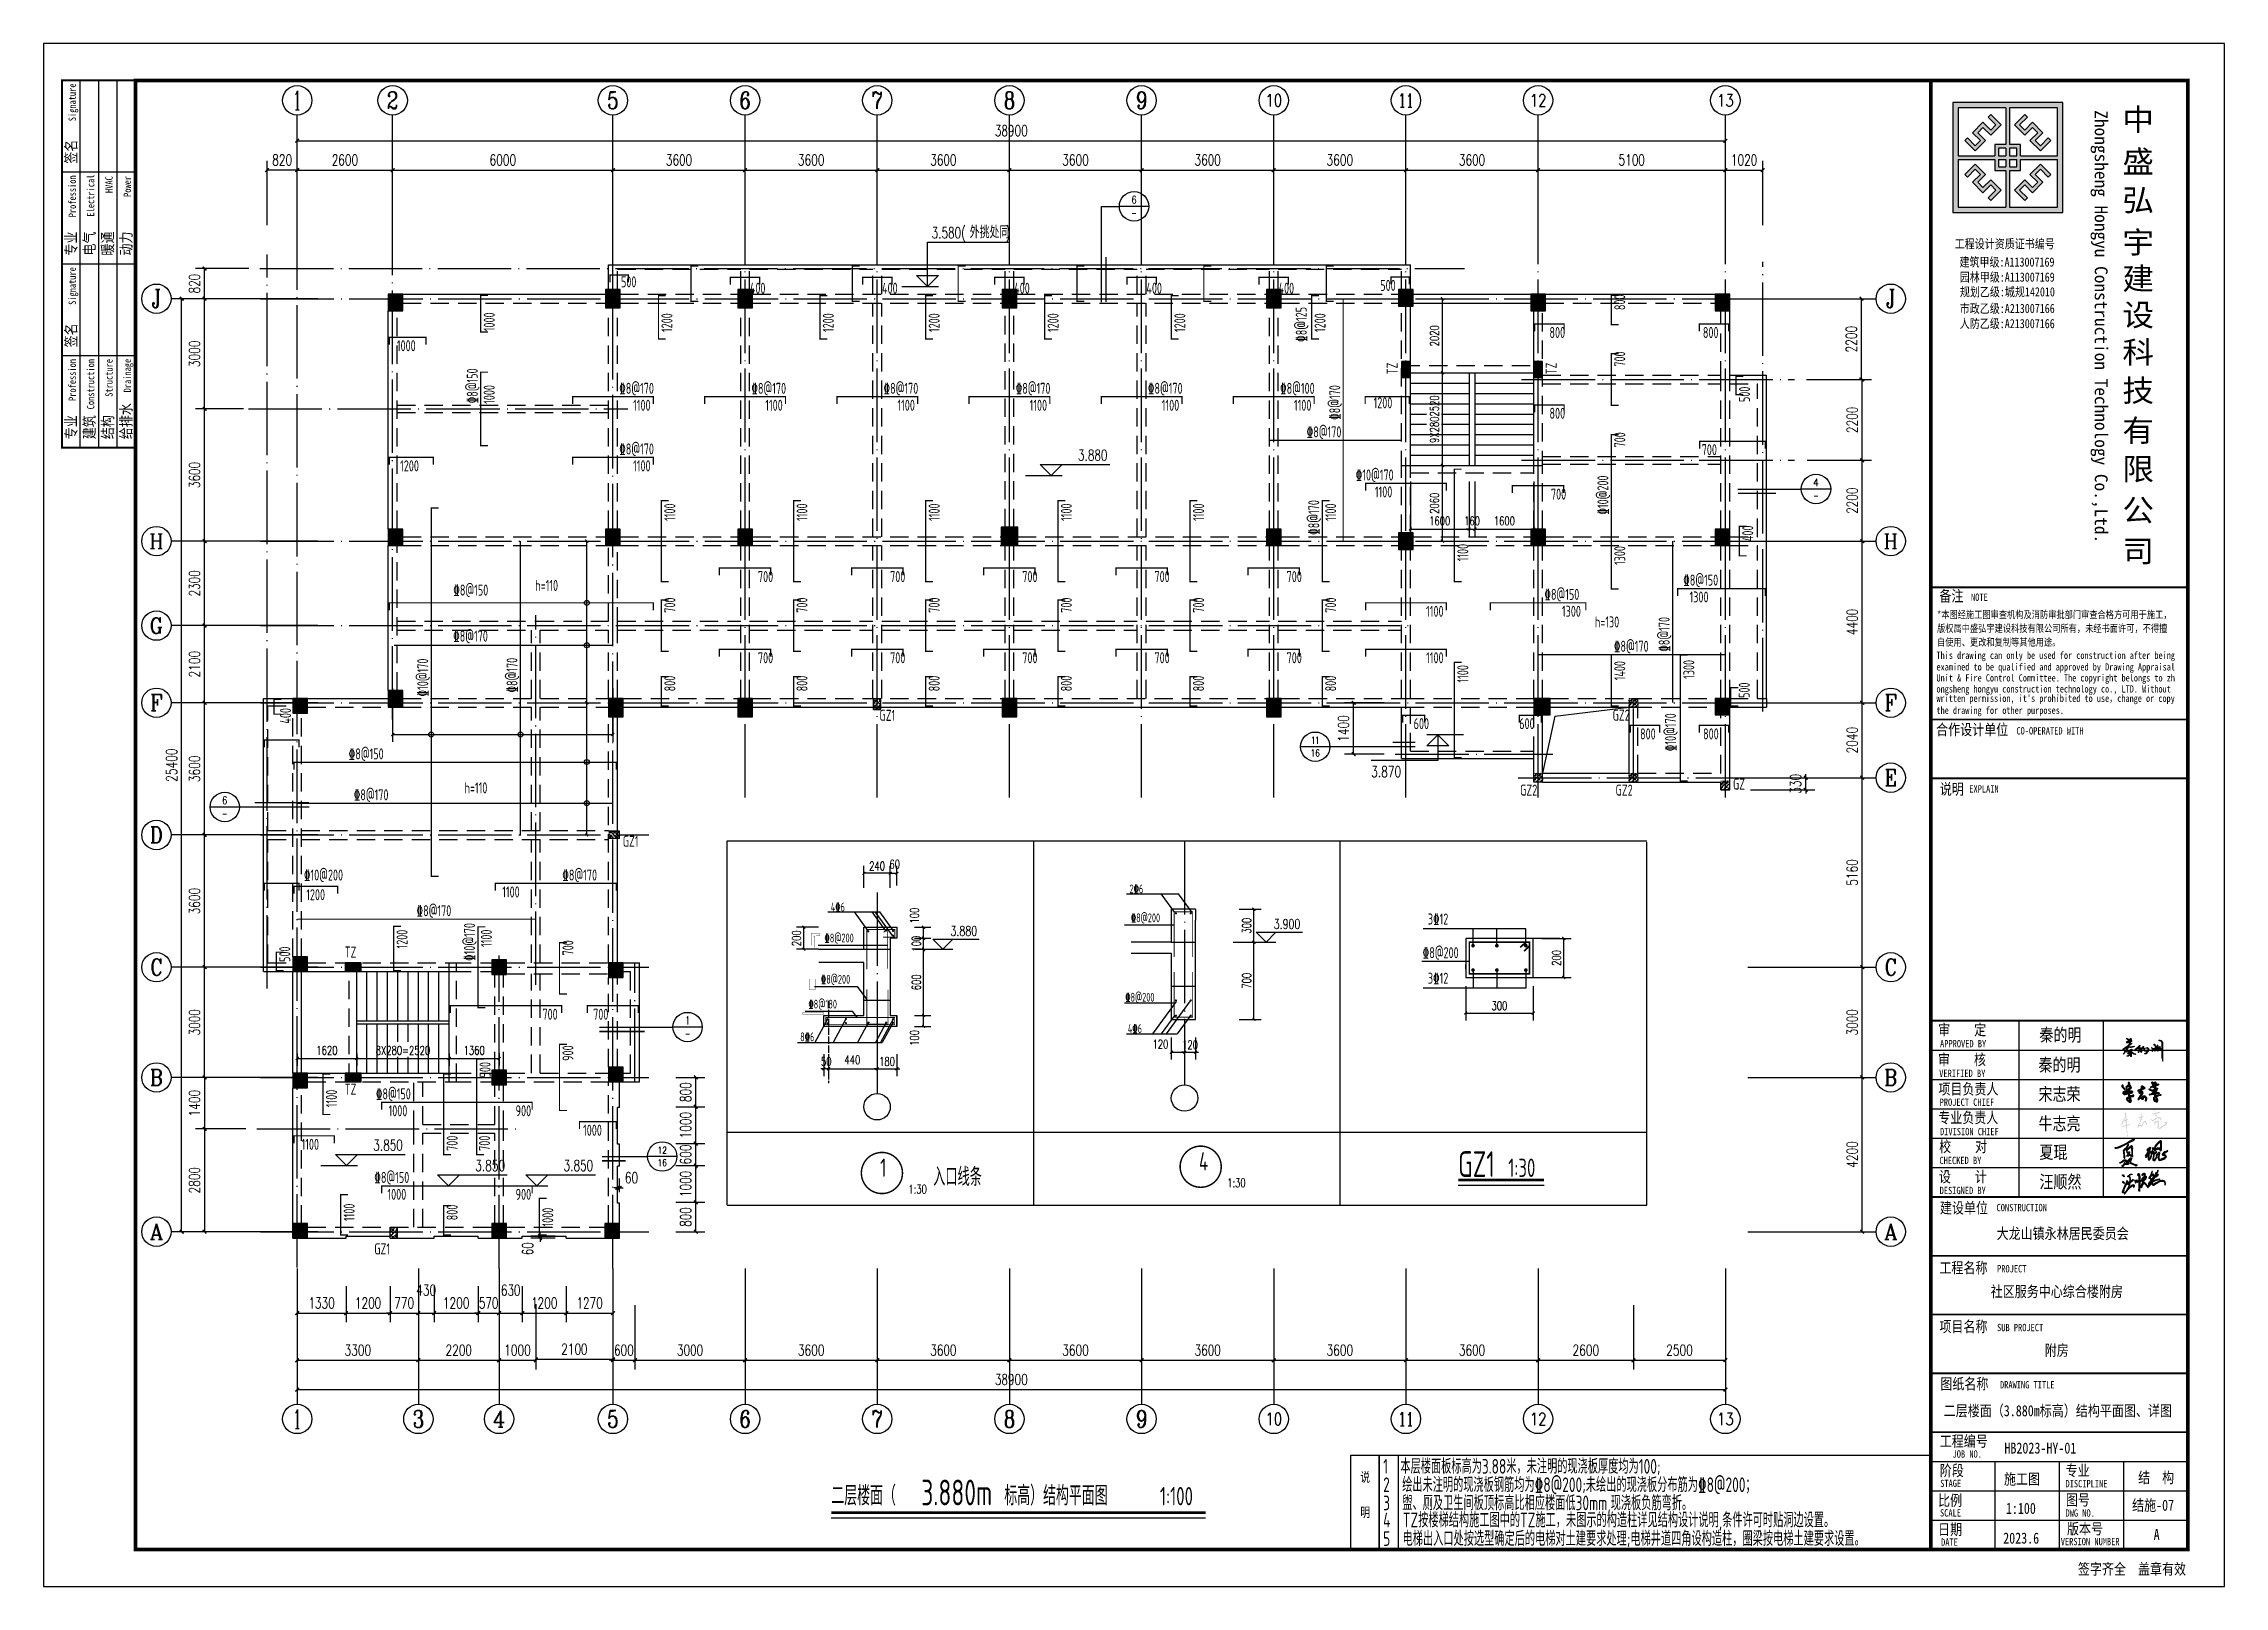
# Model space of a CAD drawing. Extents: x 1051052 to 1482120, y -981644 to -673261.
# Drawn here: x 1096817 to 1156217, y -924648 to -882648 of the extents above; entities that cross this region are included whole.
import ezdxf
from ezdxf.enums import TextEntityAlignment as Align

# ---------------------------------------------------------------- set-up
doc = ezdxf.new("R2010")
doc.units = 0
doc.header["$LTSCALE"] = 1000
doc.header["$MEASUREMENT"] = 0
doc.linetypes.add('DOTE', pattern=[2.42, 2, -0.2, 0.02, -0.2])
doc.linetypes.add('线型3', pattern=[750, 500, -250])
for name, color, linetype in [('82', 2, 'Continuous'), ('A-Fixt', 81, 'Continuous'), ('AXIS', 3, 'Continuous'), ('AXIS_TEXT', 7, 'Continuous'), ('DIM_ELEV', 3, 'Continuous'), ('DIM_IDEN', 3, 'Continuous'), ('DIM_LEAD', 3, 'Continuous'), ('DIM_SYMB', 3, 'Continuous'), ('DOTE', 1, 'DOTE'), ('PUB_DIM', 3, 'Continuous'), ('PUB_TEXT', 7, 'Continuous'), ('PUB_WALL', 9, 'Continuous'), ('Q', 7, 'Continuous'), ('STAIR', 2, 'Continuous'), ('TK', 142, 'Continuous'), ('XM', 7, 'Continuous'), ('剖面钢筋', 1, 'Continuous'), ('填充', 8, 'Continuous'), ('钢筋', 1, 'Continuous')]:
    doc.layers.add(name, color=color, linetype=linetype)
for name, color, linetype, lineweight in [('BEAM', 4, 'Continuous', 25), ('BEAM-DASH', 4, '线型3', 25), ('COLU', 2, 'Continuous', 30), ('DIM', 3, 'Continuous', 25), ('TAB', 7, 'Continuous', 25), ('TEXT', 7, 'Continuous', 25), ('TITLE', 7, 'Continuous', 25), ('楼板正筋文字', 7, 'Continuous', 18), ('楼板正筋钢筋', 14, 'Continuous', 35), ('楼板负筋文字', 7, 'Continuous', 18), ('楼板负筋标注', 84, 'Continuous', 18), ('楼板负筋钢筋', 1, 'Continuous', 35)]:
    doc.layers.add(name, color=color, linetype=linetype, lineweight=lineweight)
doc.layers.add('COLU-HATCH', color=7, linetype='Continuous', lineweight=25, true_color=0x5b5b5b)
doc.styles.add('_TCH_AXIS', font='COMPLEX', dxfattribs={"bigfont": 'GBCBIG'})
doc.styles.add('_TCH_DIM', font='SIMPLEX', dxfattribs={"bigfont": 'GBCBIG'})
doc.styles.add('_TCH_DIM_T3', font='SIMPLEX', dxfattribs={"width": 0.705882, "bigfont": 'GBCBIG'})
doc.styles.add('_TCH_LABEL', font='COMPLEX', dxfattribs={"bigfont": 'GBCBIG'})
doc.styles.add('COMPLEX', font='COMPLEX')
doc.styles.add('FromPkpm', font='Pkpmeng', dxfattribs={"width": 0.7, "bigfont": 'hztxt'})
doc.styles.add('HYZT1', font='', dxfattribs={"width": 0.8})
doc.styles.add('HYZT2', font='simhei_0.ttf', dxfattribs={"width": 0.8})
doc.styles.get("Standard").update_dxf_attribs({"font": 'tssdeng.shx', "width": 0.7, "bigfont": '0hztxt.shx'})
doc.styles.add('TSSD_Dimension', font='Tssdeng.shx', dxfattribs={"width": 0.7, "bigfont": 'Hztxt.shx'})
doc.styles.add('TSSD_Norm', font='Tssdeng.shx', dxfattribs={"width": 0.7, "bigfont": 'hztxt.shx'})
doc.styles.add('TSSD_Num', font='Tssdeng.shx', dxfattribs={"width": 0.7, "bigfont": 'hztxt.shx'})
doc.styles.get('HYZT1').set_extended_font_data('SimSun')
doc.dimstyles.new('_TCH_ARCH&&100', dxfattribs={"dimtxt": 297.5, "dimasz": 100, "dimexe": 250, "dimexo": 300, "dimgap": 126.25, "dimtad": 1, "dimdec": 0, "dimzin": 0, "dimdsep": 46, "dimtxsty": '_TCH_DIM_T3', "dimblk": 'ARCHTICK', "dimcen": 0.09, "dimclrt": 7, "dimazin": 2, "dimtfac": 1, "dimtdec": 0, "dimtix": 1, "dimtmove": 2, "dimatfit": 3, "dimfxl": 0, "dimtolj": 1, "dimtzin": 0, "dimarcsym": 0})
doc.dimstyles.new('_TCH_ARCH&&80', dxfattribs={"dimtxt": 238, "dimasz": 80, "dimexe": 200, "dimexo": 240, "dimgap": 101, "dimtad": 1, "dimdec": 0, "dimzin": 0, "dimdsep": 46, "dimtxsty": '_TCH_DIM_T3', "dimblk": 'ARCHTICK', "dimcen": 0.09, "dimclrt": 7, "dimazin": 2, "dimtfac": 1, "dimtdec": 0, "dimtix": 1, "dimtmove": 2, "dimatfit": 3, "dimfxl": 0, "dimtolj": 1, "dimtzin": 0, "dimarcsym": 0})
doc.dimstyles.new('TCH-25-0.4&&80', dxfattribs={"dimtxt": 238, "dimasz": 80, "dimexe": 200, "dimexo": 240, "dimgap": 80, "dimtad": 1, "dimdec": 0, "dimlfac": 0.25, "dimzin": 0, "dimdsep": 46, "dimtxsty": '_TCH_DIM_T3', "dimblk": 'ARCHTICK', "dimcen": 0.09, "dimclrt": 7, "dimazin": 2, "dimtfac": 1, "dimtdec": 0, "dimtix": 1, "dimtmove": 2, "dimatfit": 3, "dimfxl": 0, "dimtolj": 1, "dimtzin": 0, "dimarcsym": 0})
doc.dimstyles.new('TCH-30--80', dxfattribs={"dimtxt": 238, "dimasz": 80, "dimexe": 200, "dimexo": 240, "dimgap": 80, "dimtad": 1, "dimdec": 0, "dimlfac": 0.333333, "dimzin": 0, "dimdsep": 46, "dimtxsty": '_TCH_DIM_T3', "dimblk": 'ARCHTICK', "dimcen": 0.09, "dimclrt": 7, "dimazin": 2, "dimtfac": 1, "dimtdec": 0, "dimtix": 1, "dimtmove": 2, "dimatfit": 3, "dimfxl": 0, "dimtolj": 1, "dimtzin": 0, "dimarcsym": 0})

msp = doc.modelspace()

# ---------------------------------------------------------------- texts
at = {"layer": 'DIM', "style": 'FromPkpm', "width": 0.7}
for s, p in [('h=110', (1110207.5, -897399.406)), ('h=130', (1139070.576, -898392.335)), ('h=110', (1108282.191, -902909.173))]:
    msp.add_text(s, height=300, dxfattribs=at).set_placement(p, align=Align.MIDDLE_LEFT)
at = {"layer": 'PUB_TEXT', "color": 7, "style": '_TCH_LABEL'}
for s, height, p, p2 in [('6', 208.805, (1126448.342, -887003.988), (1126587.546, -887003.988)), ('4', 206.168, (1145014.552, -894698.912), (1145171.633, -894698.912)), ('11', 193.6157, (1131342.51, -901712.883), (1131563.785, -901712.883)), ('16', 184.7928, (1131325.552, -902051.712), (1131580.742, -902051.712)), ('6', 208.805, (1101681.035, -903356.564), (1101820.238, -903356.564)), ('1', 214.156, (1114311.312, -909347.232), (1114403.094, -909347.232))]:
    msp.add_text(s, height=height, dxfattribs=at).set_placement(p, p2, align=Align.FIT)
at = {"layer": 'PUB_TEXT', "color": 7, "style": '_TCH_LABEL', "width": 0.777778}
for p, p2 in [((1126448.342, -887360.868), (1126587.546, -887360.868)), ((1145023.491, -895056.173), (1145162.694, -895056.173)), ((1101681.035, -903713.443), (1101820.238, -903713.443)), ((1114287.601, -909703.356), (1114426.805, -909703.356))]:
    msp.add_text('-', height=208.805, dxfattribs=at).set_placement(p, p2, align=Align.FIT)
at = {"layer": 'PUB_TEXT', "color": 7, "style": '_TCH_DIM', "width": 0.705882}
for s, p in [('3.580(', (1121000.932, -887946.204)), (')', (1123023.911, -887946.204)), ('3.880', (1124987.161, -894001.175)), ('3.870', (1132980.702, -902617.312)), ('3.850', (1105793.775, -912784.761)), ('3.850', (1108573.911, -913340.327)), ('3.850', (1110977.874, -913340.327))]:
    msp.add_text(s, height=297.5, dxfattribs=at).set_placement(p)
at = {"layer": 'PUB_TEXT', "color": 7, "style": '_TCH_DIM'}
msp.add_text('外挑处同', height=337.5887, dxfattribs=at).set_placement((1122040.932, -887946.204))
at = {"layer": 'PUB_TEXT'}
for s, height, style, width, p in [('2%%1326', 240, 'TSSD_Norm', 0.7, (1126395.831, -905779.957)), ('4%%1326', 240, 'TSSD_Norm', 0.7, (1118256.672, -906272.727)), ('%%1328@200', 240, 'TSSD_Norm', 0.7, (1126432.08, -906567.642)), ('3%%13212', 300, 'TSSD_Dimension', 0.7, (1134520.792, -906630.46)), ('%%1328@200', 240, 'TSSD_Norm', 0.7, (1118086.524, -907117.213)), ('%%1328@200', 300, 'TSSD_Dimension', 0.7, (1134378.562, -907546.435)), ('%%1328@200', 240, 'TSSD_Norm', 0.7, (1117990.187, -908240.683)), ('3%%13212', 300, 'TSSD_Dimension', 0.7, (1134520.792, -908241.146)), ('%%1328@180', 240, 'TSSD_Norm', 0.7, (1117648.068, -908917.397)), ('%%1328@200', 240, 'TSSD_Norm', 0.7, (1126277.611, -908729.5)), ('4%%1326', 240, 'TSSD_Norm', 0.7, (1126350.101, -909581.975)), ('8%%1326', 240, 'TSSD_Norm', 0.7, (1117424.427, -909807.979)), ('1:30', 238, '_TCH_DIM', 0.705882, (1129053.474, -913783.183)), ('1:30', 238, '_TCH_DIM', 0.705882, (1120370.744, -913954.399))]:
    msp.add_text(s, height=height, dxfattribs=dict(at, style=style, width=width)).set_placement(p)
at = {"layer": 'PUB_TEXT', "color": 0, "style": '_TCH_DIM', "width": 0.705882}
for s, p in [('3.880', (1121516.303, -906938.424)), ('3.900', (1130320.068, -906747.415))]:
    msp.add_text(s, height=267.75, dxfattribs=at).set_placement(p)
at = {"layer": 'PUB_TEXT', "width": 0.7}
for s, p in [('4', (1128286.495, -913478.052)), ('1', (1119603.765, -913649.269))]:
    msp.add_text(s, height=500, dxfattribs=at).set_placement(p, align=Align.BOTTOM_LEFT)
at = {"layer": 'PUB_TEXT', "color": 7, "width": 0.7}
for s, height, p in [('GZ1', 700, (1135347.468, -913501.849)), ('1:30', 500, (1136709.776, -913501.849)), ('二层楼面（', 529.1339, (1118272.326, -922442.192)), ('3.880m', 700, (1120722.326, -922442.192)), ('标高）结构平面图', 529.1339, (1122983.864, -922442.192)), ('1:100', 500, (1127223.549, -922442.192))]:
    msp.add_text(s, height=height, dxfattribs=at).set_placement(p)
at = {"layer": 'PUB_TEXT', "width": 0.7}
msp.add_text('入口线条', height=500, dxfattribs=at).set_placement((1121044.982, -913748.013))
at = {"layer": 'TEXT', "style": 'TSSD_Num', "width": 0.69386}
for s, p in [('1  本层楼面板标高为3.88米，未注明的现浇板厚度均为100;', (1133303.194, -921580.645)), ('2  绘出未注明的现浇板钢筋均为%%1328@200;未绘出的现浇板分布筋为%%1328@200；      ', (1133303.194, -922081.315)), ('3  盥、厕及卫生间板顶标高比相应楼面低30mm,现浇板负筋弯折。', (1133303.194, -922576.831)), ('4  TZ按楼梯结构施工图中的TZ施工，未图示的构造柱详见结构设计说明,条件许可时贴洞边设置。', (1133303.194, -923042.407)), ('5  电梯出入口处按选型确定后的电梯对土建要求处理;电梯井道四角设构造柱，圈梁按电梯土建要求设置。', (1133303.194, -923547.029))]:
    msp.add_text(s, height=400, dxfattribs=at).set_placement(p)
at = {"layer": 'TITLE', "style": 'FromPkpm', "width": 0.7}
for s, p in [('GZ2', (1139554.112, -900779.28)), ('GZ2', (1137035.173, -902819.28)), ('GZ2', (1139635.173, -902819.28)), ('GZ', (1142832.687, -902655.072)), ('说', (1132683.3, -921532.017)), ('明', (1132683.3, -922490.675))]:
    msp.add_text(s, height=300, dxfattribs=at).set_placement(p, align=Align.TOP_LEFT)
at = {"layer": 'XM', "style": 'HYZT1', "width": 0.8}
for s, p in [('二层楼面（3.880m标高）结构平面图、详图', (1148571.779, -920016.261)), ('结施-07', (1153702.133, -922588.461))]:
    msp.add_text(s, height=300, dxfattribs=at).set_placement(p)
at = {"layer": '楼板正筋文字', "lineweight": 25, "style": 'FromPkpm', "width": 0.7}
for s, p in [('TZ', (1133698.093, -891647.845)), ('TZ', (1138030.111, -891647.845)), ('%%1328@170', (1132134.295, -892892.335)), ('%%1328@170', (1141107.733, -899203.903)), ('%%1328@170', (1109725.453, -900315.481))]:
    msp.add_text(s, height=300, rotation=90, dxfattribs=at).set_placement(p)
for s, p in [('%%1328@170', (1131219.265, -893367.643)), ('%%1328@170', (1107970.86, -898928.869)), ('%%1328@170', (1139586.831, -899204.335)), ('%%1328@170', (1105263.376, -903248.403)), ('%%1328@170', (1106973.911, -906403.951)), ('TZ', (1105020.49, -907529.051)), ('TZ', (1105020.49, -911261.069)), ('GZ1', (1105823.872, -915610.824))]:
    msp.add_text(s, height=300, dxfattribs=at).set_placement(p)
at = {"layer": '楼板负筋文字', "lineweight": 25, "style": 'FromPkpm', "width": 0.7}
for s, p in [('%%1328@125', (1131222.49, -890767.62)), ('%%1328@150', (1108643.911, -892442.335)), ('%%13210@200', (1139438.911, -895472.335)), ('%%1328@170', (1131563.911, -896022.336)), ('%%13210@170', (1107293.904, -900422.335)), ('%%13210@170', (1141280.433, -901912.335)), ('%%13210@170', (1108565.89, -907622.334))]:
    msp.add_text(s, height=300, rotation=90, dxfattribs=at).set_placement(p)
for s, p in [('%%1328@170', (1112493.912, -892182.335)), ('%%1328@170', (1116093.911, -892182.335)), ('%%1328@170', (1119693.911, -892182.335)), ('%%1328@170', (1123293.911, -892182.335)), ('%%1328@170', (1126893.911, -892182.335)), ('%%1328@100', (1130493.911, -892182.335)), ('%%1328@170', (1112493.912, -893832.335)), ('%%13210@170', (1132555.691, -894541.107)), ('%%1328@150', (1107975.357, -897674.592)), ('%%1328@150', (1137693.909, -897792.335)), ('%%1328@150', (1141476.355, -897403.228)), ('GZ1', (1119584.047, -901084.481)), ('%%1328@150', (1105125.77, -902133.525)), ('GZ1', (1112592.504, -904514.019)), ('%%13210@200', (1103906.213, -905432.335)), ('%%1328@170', (1110943.911, -905432.337)), ('%%1328@150', (1105866.196, -911390.264)), ('%%1328@150', (1105823.872, -913665.327))]:
    msp.add_text(s, height=300, dxfattribs=at).set_placement(p)
at = {"layer": '楼板负筋标注', "lineweight": 25, "style": 'FromPkpm', "width": 0.7}
for s, p in [('500', (1112542.853, -888983.096)), ('400', (1116053.357, -889156.441)), ('400', (1119653.357, -889156.441)), ('400', (1123253.357, -889156.441)), ('400', (1126853.357, -889156.441)), ('400', (1130453.357, -889156.441)), ('500', (1133224.198, -889079.289)), ('800', (1137833.911, -890362.335)), ('800', (1142012.001, -890362.335)), ('1000', (1106438.959, -890722.335)), ('1100', (1112873.912, -892342.335)), ('1100', (1116473.911, -892342.335)), ('1100', (1120073.911, -892342.335)), ('1100', (1123673.911, -892342.335)), ('1100', (1127273.911, -892342.335)), ('1100', (1130873.911, -892342.335)), ('1200', (1133042.206, -892277.317)), ('800', (1137833.911, -892562.335)), ('700', (1141979.801, -893552.335)), ('1200', (1106527.614, -893992.335)), ('1100', (1112873.912, -893992.335)), ('1100', (1133077.685, -894701.107)), ('700', (1137873.909, -894762.335)), ('700', (1116273.911, -897007.335)), ('700', (1119873.91, -897007.335)), ('700', (1123473.911, -897007.335)), ('700', (1127073.911, -897007.335)), ('700', (1130673.909, -897007.335)), ('1100', (1134473.911, -897952.335)), ('1300', (1138173.909, -897952.335)), ('1300', (1141649.003, -897563.228)), ('700', (1116273.911, -899217.335)), ('700', (1119873.911, -899217.335)), ('700', (1123473.911, -899217.335)), ('700', (1127073.911, -899217.335)), ('700', (1130673.911, -899217.335)), ('1100', (1134473.911, -899217.335)), ('600', (1134133.913, -901011.335)), ('600', (1137008.851, -901011.335)), ('800', (1140300.952, -901290.335)), ('800', (1142017.478, -901290.335)), ('1200', (1103970.799, -905668.429)), ('1100', (1109308.958, -905592.337)), ('700', (1110403.574, -908922.335)), ('700', (1111785.325, -908922.337)), ('1000', (1106212.239, -911550.264)), ('900', (1109673.911, -911550.264)), ('1000', (1111511.053, -912078.918)), ('1100', (1103843.116, -912462.335)), ('1000', (1106182.554, -913825.327)), ('900', (1109673.911, -913825.327))]:
    msp.add_text(s, height=300, dxfattribs=at).set_placement(p, align=Align.TOP_LEFT)
for s, p in [('800', (1139598.911, -889902.335)), ('1000', (1108803.911, -890478.581)), ('1200', (1113644.442, -890500.293)), ('1200', (1118040.601, -890500.293)), ('1200', (1120923.912, -890500.293)), ('1200', (1124163.186, -890500.293)), ('1200', (1127616.04, -890500.293)), ('1200', (1131433.295, -890500.293)), ('700', (1139598.911, -891442.335)), ('1000', (1108803.911, -892455.189)), ('500', (1142996.432, -892405.852)), ('700', (1139598.911, -893642.335)), ('1100', (1113723.911, -895642.336)), ('1100', (1117323.912, -895642.336)), ('1100', (1120923.912, -895642.336)), ('1100', (1124523.913, -895642.336)), ('1100', (1128123.911, -895642.336)), ('1100', (1131723.911, -895642.336)), ('1100', (1135323.911, -896742.335)), ('1300', (1139598.911, -896842.335)), ('400', (1143085.2, -896192.335)), ('700', (1113723.911, -898142.335)), ('700', (1117323.912, -898142.335)), ('700', (1120923.912, -898142.335)), ('700', (1124523.913, -898142.335)), ('700', (1128123.911, -898142.335)), ('700', (1131723.911, -898142.335)), ('800', (1113723.911, -900282.336)), ('800', (1117323.912, -900282.336)), ('800', (1120923.912, -900282.336)), ('800', (1124523.913, -900282.336)), ('800', (1128123.911, -900282.336)), ('800', (1131723.911, -900282.336)), ('1100', (1135323.911, -900042.335)), ('1400', (1139598.911, -899982.336)), ('1300', (1141479.454, -899942.335)), ('500', (1142989.462, -900461.608)), ('400', (1103257.355, -901161.179)), ('1200', (1106428.911, -907282.335)), ('1100', (1108725.89, -907242.334)), ('500', (1103236.65, -907648.267)), ('700', (1110948.911, -907472.335)), ('900', (1110948.911, -910342.335)), ('500', (1108690.641, -910792.335)), ('1100', (1104507.449, -911602.445)), ('700', (1107793.911, -912792.455)), ('700', (1108676.432, -912792.455)), ('1100', (1104988.911, -914702.659)), ('800', (1107793.911, -914682.335)), ('1000', (1110398.911, -914851.877))]:
    msp.add_text(s, height=300, rotation=90, dxfattribs=at).set_placement(p, align=Align.TOP_LEFT)

# ---------------------------------------------------------------- blocks, each defined once
blk = doc.blocks.new('_ArchTick')
at = {"color": 0, "linetype": 'ByBlock', "const_width": 0.4}
blk.add_lwpolyline([(-0.5, -0.5), (0.5, 0.5)], dxfattribs=at)
blk = doc.blocks.new('*D403')
at = {"layer": 'AXIS', "color": 0, "lineweight": -2, "transparency": 16777216}
for p, q in [((1144853, -910792), (1146603, -910792)), ((1146353, -914992), (1146353, -910792)), ((1144853, -914992), (1146603, -914992))]:
    blk.add_line(p, q, dxfattribs=at)
at = {"layer": 'Defpoints', "color": 0, "transparency": 16777216}
for p in [(1143853, -910792), (1146353, -910792), (1143853, -914992)]:
    blk.add_point(p, dxfattribs=at)
at = {"layer": 'AXIS', "color": 0, "lineweight": -2, "transparency": 16777216, "xscale": 100, "yscale": 100, "zscale": 100}
for p, rotation in [((1146353, -910792), 90), ((1146353, -914992), 270)]:
    blk.add_blockref('_ArchTick', p, dxfattribs=dict(at, rotation=rotation))
at = {"layer": 'AXIS', "color": 7, "transparency": 16777216, "insert": (1146078, -912892), "char_height": 297.5, "attachment_point": 5, "rotation": 90, "style": '_TCH_DIM_T3'}
blk.add_mtext('\\A1;4200', dxfattribs=at)
blk = doc.blocks.new('*D404')
at = {"layer": 'AXIS', "color": 0, "lineweight": -2, "transparency": 16777216}
for p, q in [((1144853, -907792), (1146603, -907792)), ((1146353, -910792), (1146353, -907792)), ((1144853, -910792), (1146603, -910792))]:
    blk.add_line(p, q, dxfattribs=at)
at = {"layer": 'Defpoints', "color": 0, "transparency": 16777216}
for p in [(1143853, -907792), (1146353, -907792), (1143853, -910792)]:
    blk.add_point(p, dxfattribs=at)
at = {"layer": 'AXIS', "color": 0, "lineweight": -2, "transparency": 16777216, "xscale": 100, "yscale": 100, "zscale": 100}
for p, rotation in [((1146353, -907792), 90), ((1146353, -910792), 270)]:
    blk.add_blockref('_ArchTick', p, dxfattribs=dict(at, rotation=rotation))
at = {"layer": 'AXIS', "color": 7, "transparency": 16777216, "insert": (1146078, -909292), "char_height": 297.5, "attachment_point": 5, "rotation": 90, "style": '_TCH_DIM_T3'}
blk.add_mtext('\\A1;3000', dxfattribs=at)
blk = doc.blocks.new('*D405')
at = {"layer": 'AXIS', "color": 0, "lineweight": -2, "transparency": 16777216}
for p, q in [((1144853, -902632), (1146603, -902632)), ((1146353, -907792), (1146353, -902632)), ((1144853, -907792), (1146603, -907792))]:
    blk.add_line(p, q, dxfattribs=at)
at = {"layer": 'Defpoints', "color": 0, "transparency": 16777216}
for p in [(1143853, -902632), (1146353, -902632), (1143853, -907792)]:
    blk.add_point(p, dxfattribs=at)
at = {"layer": 'AXIS', "color": 0, "lineweight": -2, "transparency": 16777216, "xscale": 100, "yscale": 100, "zscale": 100}
for p, rotation in [((1146353, -902632), 90), ((1146353, -907792), 270)]:
    blk.add_blockref('_ArchTick', p, dxfattribs=dict(at, rotation=rotation))
at = {"layer": 'AXIS', "color": 7, "transparency": 16777216, "insert": (1146078, -905212), "char_height": 297.5, "attachment_point": 5, "rotation": 90, "style": '_TCH_DIM_T3'}
blk.add_mtext('\\A1;5160', dxfattribs=at)
blk = doc.blocks.new('*D406')
at = {"layer": 'AXIS', "color": 0, "lineweight": -2, "transparency": 16777216}
for p, q in [((1144853, -900592), (1146603, -900592)), ((1146353, -902632), (1146353, -900592)), ((1144853, -902632), (1146603, -902632))]:
    blk.add_line(p, q, dxfattribs=at)
at = {"layer": 'Defpoints', "color": 0, "transparency": 16777216}
for p in [(1143853, -900592), (1146353, -900592), (1143853, -902632)]:
    blk.add_point(p, dxfattribs=at)
at = {"layer": 'AXIS', "color": 0, "lineweight": -2, "transparency": 16777216, "xscale": 100, "yscale": 100, "zscale": 100}
for p, rotation in [((1146353, -900592), 90), ((1146353, -902632), 270)]:
    blk.add_blockref('_ArchTick', p, dxfattribs=dict(at, rotation=rotation))
at = {"layer": 'AXIS', "color": 7, "transparency": 16777216, "insert": (1146078, -901612), "char_height": 297.5, "attachment_point": 5, "rotation": 90, "style": '_TCH_DIM_T3'}
blk.add_mtext('\\A1;2040', dxfattribs=at)
blk = doc.blocks.new('*D407')
at = {"layer": 'AXIS', "color": 0, "lineweight": -2, "transparency": 16777216}
for p, q in [((1144853, -896192), (1146603, -896192)), ((1146353, -900592), (1146353, -896192)), ((1144853, -900592), (1146603, -900592))]:
    blk.add_line(p, q, dxfattribs=at)
at = {"layer": 'Defpoints', "color": 0, "transparency": 16777216}
for p in [(1143853, -896192), (1146353, -896192), (1143853, -900592)]:
    blk.add_point(p, dxfattribs=at)
at = {"layer": 'AXIS', "color": 0, "lineweight": -2, "transparency": 16777216, "xscale": 100, "yscale": 100, "zscale": 100}
for p, rotation in [((1146353, -896192), 90), ((1146353, -900592), 270)]:
    blk.add_blockref('_ArchTick', p, dxfattribs=dict(at, rotation=rotation))
at = {"layer": 'AXIS', "color": 7, "transparency": 16777216, "insert": (1146078, -898392), "char_height": 297.5, "attachment_point": 5, "rotation": 90, "style": '_TCH_DIM_T3'}
blk.add_mtext('\\A1;4400', dxfattribs=at)
blk = doc.blocks.new('*D408')
at = {"layer": 'AXIS', "color": 0, "lineweight": -2, "transparency": 16777216}
for p, q in [((1102702, -907792), (1100952, -907792)), ((1101202, -910792), (1101202, -907792)), ((1102702, -910792), (1100952, -910792))]:
    blk.add_line(p, q, dxfattribs=at)
at = {"layer": 'Defpoints', "color": 0, "transparency": 16777216}
for p in [(1101202, -907792), (1103702, -907792), (1103702, -910792)]:
    blk.add_point(p, dxfattribs=at)
at = {"layer": 'AXIS', "color": 0, "lineweight": -2, "transparency": 16777216, "xscale": 100, "yscale": 100, "zscale": 100}
for p, rotation in [((1101202, -907792), 90), ((1101202, -910792), 270)]:
    blk.add_blockref('_ArchTick', p, dxfattribs=dict(at, rotation=rotation))
at = {"layer": 'AXIS', "color": 7, "transparency": 16777216, "insert": (1100927, -909292), "char_height": 297.5, "attachment_point": 5, "rotation": 90, "style": '_TCH_DIM_T3'}
blk.add_mtext('\\A1;3000', dxfattribs=at)
blk = doc.blocks.new('*D409')
at = {"layer": 'AXIS', "color": 0, "lineweight": -2, "transparency": 16777216}
for p, q in [((1102702, -904192), (1100952, -904192)), ((1101202, -907792), (1101202, -904192)), ((1102702, -907792), (1100952, -907792))]:
    blk.add_line(p, q, dxfattribs=at)
at = {"layer": 'Defpoints', "color": 0, "transparency": 16777216}
for p in [(1101202, -904192), (1103702, -904192), (1103702, -907792)]:
    blk.add_point(p, dxfattribs=at)
at = {"layer": 'AXIS', "color": 0, "lineweight": -2, "transparency": 16777216, "xscale": 100, "yscale": 100, "zscale": 100}
for p, rotation in [((1101202, -904192), 90), ((1101202, -907792), 270)]:
    blk.add_blockref('_ArchTick', p, dxfattribs=dict(at, rotation=rotation))
at = {"layer": 'AXIS', "color": 7, "transparency": 16777216, "insert": (1100927, -905992), "char_height": 297.5, "attachment_point": 5, "rotation": 90, "style": '_TCH_DIM_T3'}
blk.add_mtext('\\A1;3600', dxfattribs=at)
blk = doc.blocks.new('*D410')
at = {"layer": 'AXIS', "color": 0, "lineweight": -2, "transparency": 16777216}
for p, q in [((1102702, -900592), (1100952, -900592)), ((1101202, -904192), (1101202, -900592)), ((1102702, -904192), (1100952, -904192))]:
    blk.add_line(p, q, dxfattribs=at)
at = {"layer": 'Defpoints', "color": 0, "transparency": 16777216}
for p in [(1101202, -900592), (1103702, -900592), (1103702, -904192)]:
    blk.add_point(p, dxfattribs=at)
at = {"layer": 'AXIS', "color": 0, "lineweight": -2, "transparency": 16777216, "xscale": 100, "yscale": 100, "zscale": 100}
for p, rotation in [((1101202, -900592), 90), ((1101202, -904192), 270)]:
    blk.add_blockref('_ArchTick', p, dxfattribs=dict(at, rotation=rotation))
at = {"layer": 'AXIS', "color": 7, "transparency": 16777216, "insert": (1100927, -902392), "char_height": 297.5, "attachment_point": 5, "rotation": 90, "style": '_TCH_DIM_T3'}
blk.add_mtext('\\A1;3600', dxfattribs=at)
blk = doc.blocks.new('*D411')
at = {"layer": 'AXIS', "color": 0, "lineweight": -2, "transparency": 16777216}
for p, q in [((1102702, -898492), (1100952, -898492)), ((1101202, -900592), (1101202, -898492)), ((1102702, -900592), (1100952, -900592))]:
    blk.add_line(p, q, dxfattribs=at)
at = {"layer": 'Defpoints', "color": 0, "transparency": 16777216}
for p in [(1101202, -898492), (1103702, -898492), (1103702, -900592)]:
    blk.add_point(p, dxfattribs=at)
at = {"layer": 'AXIS', "color": 0, "lineweight": -2, "transparency": 16777216, "xscale": 100, "yscale": 100, "zscale": 100}
for p, rotation in [((1101202, -898492), 90), ((1101202, -900592), 270)]:
    blk.add_blockref('_ArchTick', p, dxfattribs=dict(at, rotation=rotation))
at = {"layer": 'AXIS', "color": 7, "transparency": 16777216, "insert": (1100927, -899542), "char_height": 297.5, "attachment_point": 5, "rotation": 90, "style": '_TCH_DIM_T3'}
blk.add_mtext('\\A1;2100', dxfattribs=at)
blk = doc.blocks.new('*D412')
at = {"layer": 'AXIS', "color": 0, "lineweight": -2, "transparency": 16777216}
for p, q in [((1102702, -896192), (1100952, -896192)), ((1101202, -898492), (1101202, -896192)), ((1102702, -898492), (1100952, -898492))]:
    blk.add_line(p, q, dxfattribs=at)
at = {"layer": 'Defpoints', "color": 0, "transparency": 16777216}
for p in [(1101202, -896192), (1103702, -896192), (1103702, -898492)]:
    blk.add_point(p, dxfattribs=at)
at = {"layer": 'AXIS', "color": 0, "lineweight": -2, "transparency": 16777216, "xscale": 100, "yscale": 100, "zscale": 100}
for p, rotation in [((1101202, -896192), 90), ((1101202, -898492), 270)]:
    blk.add_blockref('_ArchTick', p, dxfattribs=dict(at, rotation=rotation))
at = {"layer": 'AXIS', "color": 7, "transparency": 16777216, "insert": (1100927, -897342), "char_height": 297.5, "attachment_point": 5, "rotation": 90, "style": '_TCH_DIM_T3'}
blk.add_mtext('\\A1;2300', dxfattribs=at)
blk = doc.blocks.new('*D413')
at = {"layer": 'AXIS', "color": 0, "lineweight": -2, "transparency": 16777216}
for p, q in [((1102077, -889592), (1100327, -889592)), ((1100577, -914992), (1100577, -889592)), ((1102077, -914992), (1100327, -914992))]:
    blk.add_line(p, q, dxfattribs=at)
at = {"layer": 'Defpoints', "color": 0, "transparency": 16777216}
for p in [(1100577, -889592), (1103724, -889592), (1103724, -914992)]:
    blk.add_point(p, dxfattribs=at)
at = {"layer": 'AXIS', "color": 0, "lineweight": -2, "transparency": 16777216, "xscale": 100, "yscale": 100, "zscale": 100}
for p, rotation in [((1100577, -889592), 90), ((1100577, -914992), 270)]:
    blk.add_blockref('_ArchTick', p, dxfattribs=dict(at, rotation=rotation))
at = {"layer": 'AXIS', "color": 7, "transparency": 16777216, "insert": (1100302, -902292), "char_height": 297.5, "attachment_point": 5, "rotation": 90, "style": '_TCH_DIM_T3'}
blk.add_mtext('\\A1;25400', dxfattribs=at)
blk = doc.blocks.new('*D414')
at = {"layer": 'AXIS', "color": 0, "lineweight": -2, "transparency": 16777216}
for p, q in [((1103724, -887592), (1103724, -885842)), ((1103724, -886092), (1106324, -886092)), ((1106324, -887592), (1106324, -885842))]:
    blk.add_line(p, q, dxfattribs=at)
at = {"layer": 'Defpoints', "color": 0, "transparency": 16777216}
for p in [(1106324, -886092), (1103724, -888592), (1106324, -888592)]:
    blk.add_point(p, dxfattribs=at)
at = {"layer": 'AXIS', "color": 0, "lineweight": -2, "transparency": 16777216, "xscale": 100, "yscale": 100, "zscale": 100, "rotation": 180}
blk.add_blockref('_ArchTick', (1103724, -886092), dxfattribs=at)
at = {"layer": 'AXIS', "color": 0, "lineweight": -2, "transparency": 16777216, "xscale": 100, "yscale": 100, "zscale": 100}
blk.add_blockref('_ArchTick', (1106324, -886092), dxfattribs=at)
at = {"layer": 'AXIS', "color": 7, "transparency": 16777216, "insert": (1105024, -885817), "char_height": 297.5, "attachment_point": 5, "style": '_TCH_DIM_T3'}
blk.add_mtext('\\A1;2600', dxfattribs=at)
blk = doc.blocks.new('*D415')
at = {"layer": 'AXIS', "color": 0, "lineweight": -2, "transparency": 16777216}
for p, q in [((1106324, -887592), (1106324, -885842)), ((1106324, -886092), (1112324, -886092)), ((1112324, -887592), (1112324, -885842))]:
    blk.add_line(p, q, dxfattribs=at)
at = {"layer": 'Defpoints', "color": 0, "transparency": 16777216}
for p in [(1112324, -886092), (1106324, -888592), (1112324, -888592)]:
    blk.add_point(p, dxfattribs=at)
at = {"layer": 'AXIS', "color": 0, "lineweight": -2, "transparency": 16777216, "xscale": 100, "yscale": 100, "zscale": 100, "rotation": 180}
blk.add_blockref('_ArchTick', (1106324, -886092), dxfattribs=at)
at = {"layer": 'AXIS', "color": 0, "lineweight": -2, "transparency": 16777216, "xscale": 100, "yscale": 100, "zscale": 100}
blk.add_blockref('_ArchTick', (1112324, -886092), dxfattribs=at)
at = {"layer": 'AXIS', "color": 7, "transparency": 16777216, "insert": (1109324, -885817), "char_height": 297.5, "attachment_point": 5, "style": '_TCH_DIM_T3'}
blk.add_mtext('\\A1;6000', dxfattribs=at)
blk = doc.blocks.new('*D416')
at = {"layer": 'AXIS', "color": 0, "lineweight": -2, "transparency": 16777216}
for p, q in [((1112324, -887592), (1112324, -885842)), ((1112324, -886092), (1115924, -886092)), ((1115924, -887592), (1115924, -885842))]:
    blk.add_line(p, q, dxfattribs=at)
at = {"layer": 'Defpoints', "color": 0, "transparency": 16777216}
for p in [(1115924, -886092), (1112324, -888592), (1115924, -888592)]:
    blk.add_point(p, dxfattribs=at)
at = {"layer": 'AXIS', "color": 0, "lineweight": -2, "transparency": 16777216, "xscale": 100, "yscale": 100, "zscale": 100, "rotation": 180}
blk.add_blockref('_ArchTick', (1112324, -886092), dxfattribs=at)
at = {"layer": 'AXIS', "color": 0, "lineweight": -2, "transparency": 16777216, "xscale": 100, "yscale": 100, "zscale": 100}
blk.add_blockref('_ArchTick', (1115924, -886092), dxfattribs=at)
at = {"layer": 'AXIS', "color": 7, "transparency": 16777216, "insert": (1114124, -885817), "char_height": 297.5, "attachment_point": 5, "style": '_TCH_DIM_T3'}
blk.add_mtext('\\A1;3600', dxfattribs=at)
blk = doc.blocks.new('*D417')
at = {"layer": 'AXIS', "color": 0, "lineweight": -2, "transparency": 16777216}
for p, q in [((1115924, -887592), (1115924, -885842)), ((1115924, -886092), (1119524, -886092)), ((1119524, -887592), (1119524, -885842))]:
    blk.add_line(p, q, dxfattribs=at)
at = {"layer": 'Defpoints', "color": 0, "transparency": 16777216}
for p in [(1119524, -886092), (1115924, -888592), (1119524, -888592)]:
    blk.add_point(p, dxfattribs=at)
at = {"layer": 'AXIS', "color": 0, "lineweight": -2, "transparency": 16777216, "xscale": 100, "yscale": 100, "zscale": 100, "rotation": 180}
blk.add_blockref('_ArchTick', (1115924, -886092), dxfattribs=at)
at = {"layer": 'AXIS', "color": 0, "lineweight": -2, "transparency": 16777216, "xscale": 100, "yscale": 100, "zscale": 100}
blk.add_blockref('_ArchTick', (1119524, -886092), dxfattribs=at)
at = {"layer": 'AXIS', "color": 7, "transparency": 16777216, "insert": (1117724, -885817), "char_height": 297.5, "attachment_point": 5, "style": '_TCH_DIM_T3'}
blk.add_mtext('\\A1;3600', dxfattribs=at)
blk = doc.blocks.new('*D418')
at = {"layer": 'AXIS', "color": 0, "lineweight": -2, "transparency": 16777216}
for p, q in [((1119524, -887592), (1119524, -885842)), ((1119524, -886092), (1123124, -886092)), ((1123124, -887592), (1123124, -885842))]:
    blk.add_line(p, q, dxfattribs=at)
at = {"layer": 'Defpoints', "color": 0, "transparency": 16777216}
for p in [(1123124, -886092), (1119524, -888592), (1123124, -888592)]:
    blk.add_point(p, dxfattribs=at)
at = {"layer": 'AXIS', "color": 0, "lineweight": -2, "transparency": 16777216, "xscale": 100, "yscale": 100, "zscale": 100, "rotation": 180}
blk.add_blockref('_ArchTick', (1119524, -886092), dxfattribs=at)
at = {"layer": 'AXIS', "color": 0, "lineweight": -2, "transparency": 16777216, "xscale": 100, "yscale": 100, "zscale": 100}
blk.add_blockref('_ArchTick', (1123124, -886092), dxfattribs=at)
at = {"layer": 'AXIS', "color": 7, "transparency": 16777216, "insert": (1121324, -885817), "char_height": 297.5, "attachment_point": 5, "style": '_TCH_DIM_T3'}
blk.add_mtext('\\A1;3600', dxfattribs=at)
blk = doc.blocks.new('*D419')
at = {"layer": 'AXIS', "color": 0, "lineweight": -2, "transparency": 16777216}
for p, q in [((1123124, -887592), (1123124, -885842)), ((1123124, -886092), (1126724, -886092)), ((1126724, -887592), (1126724, -885842))]:
    blk.add_line(p, q, dxfattribs=at)
at = {"layer": 'Defpoints', "color": 0, "transparency": 16777216}
for p in [(1126724, -886092), (1123124, -888592), (1126724, -888592)]:
    blk.add_point(p, dxfattribs=at)
at = {"layer": 'AXIS', "color": 0, "lineweight": -2, "transparency": 16777216, "xscale": 100, "yscale": 100, "zscale": 100, "rotation": 180}
blk.add_blockref('_ArchTick', (1123124, -886092), dxfattribs=at)
at = {"layer": 'AXIS', "color": 0, "lineweight": -2, "transparency": 16777216, "xscale": 100, "yscale": 100, "zscale": 100}
blk.add_blockref('_ArchTick', (1126724, -886092), dxfattribs=at)
at = {"layer": 'AXIS', "color": 7, "transparency": 16777216, "insert": (1124924, -885817), "char_height": 297.5, "attachment_point": 5, "style": '_TCH_DIM_T3'}
blk.add_mtext('\\A1;3600', dxfattribs=at)
blk = doc.blocks.new('*D420')
at = {"layer": 'AXIS', "color": 0, "lineweight": -2, "transparency": 16777216}
for p, q in [((1126724, -887592), (1126724, -885842)), ((1126724, -886092), (1130324, -886092)), ((1130324, -887592), (1130324, -885842))]:
    blk.add_line(p, q, dxfattribs=at)
at = {"layer": 'Defpoints', "color": 0, "transparency": 16777216}
for p in [(1130324, -886092), (1126724, -888592), (1130324, -888592)]:
    blk.add_point(p, dxfattribs=at)
at = {"layer": 'AXIS', "color": 0, "lineweight": -2, "transparency": 16777216, "xscale": 100, "yscale": 100, "zscale": 100, "rotation": 180}
blk.add_blockref('_ArchTick', (1126724, -886092), dxfattribs=at)
at = {"layer": 'AXIS', "color": 0, "lineweight": -2, "transparency": 16777216, "xscale": 100, "yscale": 100, "zscale": 100}
blk.add_blockref('_ArchTick', (1130324, -886092), dxfattribs=at)
at = {"layer": 'AXIS', "color": 7, "transparency": 16777216, "insert": (1128524, -885817), "char_height": 297.5, "attachment_point": 5, "style": '_TCH_DIM_T3'}
blk.add_mtext('\\A1;3600', dxfattribs=at)
blk = doc.blocks.new('*D421')
at = {"layer": 'AXIS', "color": 0, "lineweight": -2, "transparency": 16777216}
for p, q in [((1130324, -887592), (1130324, -885842)), ((1130324, -886092), (1133924, -886092)), ((1133924, -887592), (1133924, -885842))]:
    blk.add_line(p, q, dxfattribs=at)
at = {"layer": 'Defpoints', "color": 0, "transparency": 16777216}
for p in [(1133924, -886092), (1130324, -888592), (1133924, -888592)]:
    blk.add_point(p, dxfattribs=at)
at = {"layer": 'AXIS', "color": 0, "lineweight": -2, "transparency": 16777216, "xscale": 100, "yscale": 100, "zscale": 100, "rotation": 180}
blk.add_blockref('_ArchTick', (1130324, -886092), dxfattribs=at)
at = {"layer": 'AXIS', "color": 0, "lineweight": -2, "transparency": 16777216, "xscale": 100, "yscale": 100, "zscale": 100}
blk.add_blockref('_ArchTick', (1133924, -886092), dxfattribs=at)
at = {"layer": 'AXIS', "color": 7, "transparency": 16777216, "insert": (1132124, -885817), "char_height": 297.5, "attachment_point": 5, "style": '_TCH_DIM_T3'}
blk.add_mtext('\\A1;3600', dxfattribs=at)
blk = doc.blocks.new('*D422')
at = {"layer": 'AXIS', "color": 0, "lineweight": -2, "transparency": 16777216}
for p, q in [((1133924, -887592), (1133924, -885842)), ((1133924, -886092), (1137524, -886092)), ((1137524, -887592), (1137524, -885842))]:
    blk.add_line(p, q, dxfattribs=at)
at = {"layer": 'Defpoints', "color": 0, "transparency": 16777216}
for p in [(1137524, -886092), (1133924, -888592), (1137524, -888592)]:
    blk.add_point(p, dxfattribs=at)
at = {"layer": 'AXIS', "color": 0, "lineweight": -2, "transparency": 16777216, "xscale": 100, "yscale": 100, "zscale": 100, "rotation": 180}
blk.add_blockref('_ArchTick', (1133924, -886092), dxfattribs=at)
at = {"layer": 'AXIS', "color": 0, "lineweight": -2, "transparency": 16777216, "xscale": 100, "yscale": 100, "zscale": 100}
blk.add_blockref('_ArchTick', (1137524, -886092), dxfattribs=at)
at = {"layer": 'AXIS', "color": 7, "transparency": 16777216, "insert": (1135724, -885817), "char_height": 297.5, "attachment_point": 5, "style": '_TCH_DIM_T3'}
blk.add_mtext('\\A1;3600', dxfattribs=at)
blk = doc.blocks.new('*D423')
at = {"layer": 'AXIS', "color": 0, "lineweight": -2, "transparency": 16777216}
for p, q in [((1137524, -887592), (1137524, -885842)), ((1137524, -886092), (1142624, -886092)), ((1142624, -887592), (1142624, -885842))]:
    blk.add_line(p, q, dxfattribs=at)
at = {"layer": 'Defpoints', "color": 0, "transparency": 16777216}
for p in [(1142624, -886092), (1137524, -888592), (1142624, -888592)]:
    blk.add_point(p, dxfattribs=at)
at = {"layer": 'AXIS', "color": 0, "lineweight": -2, "transparency": 16777216, "xscale": 100, "yscale": 100, "zscale": 100, "rotation": 180}
blk.add_blockref('_ArchTick', (1137524, -886092), dxfattribs=at)
at = {"layer": 'AXIS', "color": 0, "lineweight": -2, "transparency": 16777216, "xscale": 100, "yscale": 100, "zscale": 100}
blk.add_blockref('_ArchTick', (1142624, -886092), dxfattribs=at)
at = {"layer": 'AXIS', "color": 7, "transparency": 16777216, "insert": (1140074, -885817), "char_height": 297.5, "attachment_point": 5, "style": '_TCH_DIM_T3'}
blk.add_mtext('\\A1;5100', dxfattribs=at)
blk = doc.blocks.new('*D424')
at = {"layer": 'AXIS', "color": 0, "lineweight": -2, "transparency": 16777216}
for p, q in [((1103724, -886792), (1103724, -885042)), ((1142624, -886792), (1142624, -885042)), ((1103724, -885292), (1142624, -885292))]:
    blk.add_line(p, q, dxfattribs=at)
at = {"layer": 'Defpoints', "color": 0, "transparency": 16777216}
for p in [(1142624, -885292), (1103724, -888592), (1142624, -888592)]:
    blk.add_point(p, dxfattribs=at)
at = {"layer": 'AXIS', "color": 0, "lineweight": -2, "transparency": 16777216, "xscale": 100, "yscale": 100, "zscale": 100, "rotation": 180}
blk.add_blockref('_ArchTick', (1103724, -885292), dxfattribs=at)
at = {"layer": 'AXIS', "color": 0, "lineweight": -2, "transparency": 16777216, "xscale": 100, "yscale": 100, "zscale": 100}
blk.add_blockref('_ArchTick', (1142624, -885292), dxfattribs=at)
at = {"layer": 'AXIS', "color": 7, "transparency": 16777216, "insert": (1123174, -885017), "char_height": 297.5, "attachment_point": 5, "style": '_TCH_DIM_T3'}
blk.add_mtext('\\A1;38900', dxfattribs=at)
blk = doc.blocks.new('*D394')
at = {"layer": 'AXIS', "color": 0, "lineweight": -2, "transparency": 16777216}
for p, q in [((1103724, -916992), (1103724, -918742)), ((1107024, -916992), (1107024, -918742)), ((1103724, -918492), (1107024, -918492))]:
    blk.add_line(p, q, dxfattribs=at)
at = {"layer": 'Defpoints', "color": 0, "transparency": 16777216}
for p in [(1103724, -915992), (1107024, -915992), (1107024, -918492)]:
    blk.add_point(p, dxfattribs=at)
at = {"layer": 'AXIS', "color": 0, "lineweight": -2, "transparency": 16777216, "xscale": 100, "yscale": 100, "zscale": 100, "rotation": 180}
blk.add_blockref('_ArchTick', (1103724, -918492), dxfattribs=at)
at = {"layer": 'AXIS', "color": 0, "lineweight": -2, "transparency": 16777216, "xscale": 100, "yscale": 100, "zscale": 100}
blk.add_blockref('_ArchTick', (1107024, -918492), dxfattribs=at)
at = {"layer": 'AXIS', "color": 7, "transparency": 16777216, "insert": (1105374, -918217), "char_height": 297.5, "attachment_point": 5, "style": '_TCH_DIM_T3'}
blk.add_mtext('\\A1;3300', dxfattribs=at)
blk = doc.blocks.new('*D395')
at = {"layer": 'AXIS', "color": 0, "lineweight": -2, "transparency": 16777216}
for p, q in [((1107024, -916992), (1107024, -918742)), ((1109224, -916992), (1109224, -918742)), ((1107024, -918492), (1109224, -918492))]:
    blk.add_line(p, q, dxfattribs=at)
at = {"layer": 'Defpoints', "color": 0, "transparency": 16777216}
for p in [(1107024, -915992), (1109224, -915992), (1109224, -918492)]:
    blk.add_point(p, dxfattribs=at)
at = {"layer": 'AXIS', "color": 0, "lineweight": -2, "transparency": 16777216, "xscale": 100, "yscale": 100, "zscale": 100, "rotation": 180}
blk.add_blockref('_ArchTick', (1107024, -918492), dxfattribs=at)
at = {"layer": 'AXIS', "color": 0, "lineweight": -2, "transparency": 16777216, "xscale": 100, "yscale": 100, "zscale": 100}
blk.add_blockref('_ArchTick', (1109224, -918492), dxfattribs=at)
at = {"layer": 'AXIS', "color": 7, "transparency": 16777216, "insert": (1108124, -918217), "char_height": 297.5, "attachment_point": 5, "style": '_TCH_DIM_T3'}
blk.add_mtext('\\A1;2200', dxfattribs=at)
blk = doc.blocks.new('*D396')
at = {"layer": 'AXIS', "color": 0, "lineweight": -2, "transparency": 16777216}
for p, q in [((1115924, -916992), (1115924, -918742)), ((1119524, -916992), (1119524, -918742)), ((1115924, -918492), (1119524, -918492))]:
    blk.add_line(p, q, dxfattribs=at)
at = {"layer": 'Defpoints', "color": 0, "transparency": 16777216}
for p in [(1115924, -915992), (1119524, -915992), (1119524, -918492)]:
    blk.add_point(p, dxfattribs=at)
at = {"layer": 'AXIS', "color": 0, "lineweight": -2, "transparency": 16777216, "xscale": 100, "yscale": 100, "zscale": 100, "rotation": 180}
blk.add_blockref('_ArchTick', (1115924, -918492), dxfattribs=at)
at = {"layer": 'AXIS', "color": 0, "lineweight": -2, "transparency": 16777216, "xscale": 100, "yscale": 100, "zscale": 100}
blk.add_blockref('_ArchTick', (1119524, -918492), dxfattribs=at)
at = {"layer": 'AXIS', "color": 7, "transparency": 16777216, "insert": (1117724, -918217), "char_height": 297.5, "attachment_point": 5, "style": '_TCH_DIM_T3'}
blk.add_mtext('\\A1;3600', dxfattribs=at)
blk = doc.blocks.new('*D397')
at = {"layer": 'AXIS', "color": 0, "lineweight": -2, "transparency": 16777216}
for p, q in [((1119524, -916992), (1119524, -918742)), ((1123124, -916992), (1123124, -918742)), ((1119524, -918492), (1123124, -918492))]:
    blk.add_line(p, q, dxfattribs=at)
at = {"layer": 'Defpoints', "color": 0, "transparency": 16777216}
for p in [(1119524, -915992), (1123124, -915992), (1123124, -918492)]:
    blk.add_point(p, dxfattribs=at)
at = {"layer": 'AXIS', "color": 0, "lineweight": -2, "transparency": 16777216, "xscale": 100, "yscale": 100, "zscale": 100, "rotation": 180}
blk.add_blockref('_ArchTick', (1119524, -918492), dxfattribs=at)
at = {"layer": 'AXIS', "color": 0, "lineweight": -2, "transparency": 16777216, "xscale": 100, "yscale": 100, "zscale": 100}
blk.add_blockref('_ArchTick', (1123124, -918492), dxfattribs=at)
at = {"layer": 'AXIS', "color": 7, "transparency": 16777216, "insert": (1121324, -918217), "char_height": 297.5, "attachment_point": 5, "style": '_TCH_DIM_T3'}
blk.add_mtext('\\A1;3600', dxfattribs=at)
blk = doc.blocks.new('*D398')
at = {"layer": 'AXIS', "color": 0, "lineweight": -2, "transparency": 16777216}
for p, q in [((1123124, -916992), (1123124, -918742)), ((1126724, -916992), (1126724, -918742)), ((1123124, -918492), (1126724, -918492))]:
    blk.add_line(p, q, dxfattribs=at)
at = {"layer": 'Defpoints', "color": 0, "transparency": 16777216}
for p in [(1123124, -915992), (1126724, -915992), (1126724, -918492)]:
    blk.add_point(p, dxfattribs=at)
at = {"layer": 'AXIS', "color": 0, "lineweight": -2, "transparency": 16777216, "xscale": 100, "yscale": 100, "zscale": 100, "rotation": 180}
blk.add_blockref('_ArchTick', (1123124, -918492), dxfattribs=at)
at = {"layer": 'AXIS', "color": 0, "lineweight": -2, "transparency": 16777216, "xscale": 100, "yscale": 100, "zscale": 100}
blk.add_blockref('_ArchTick', (1126724, -918492), dxfattribs=at)
at = {"layer": 'AXIS', "color": 7, "transparency": 16777216, "insert": (1124924, -918217), "char_height": 297.5, "attachment_point": 5, "style": '_TCH_DIM_T3'}
blk.add_mtext('\\A1;3600', dxfattribs=at)
blk = doc.blocks.new('*D399')
at = {"layer": 'AXIS', "color": 0, "lineweight": -2, "transparency": 16777216}
for p, q in [((1126724, -916992), (1126724, -918742)), ((1130324, -916992), (1130324, -918742)), ((1126724, -918492), (1130324, -918492))]:
    blk.add_line(p, q, dxfattribs=at)
at = {"layer": 'Defpoints', "color": 0, "transparency": 16777216}
for p in [(1126724, -915992), (1130324, -915992), (1130324, -918492)]:
    blk.add_point(p, dxfattribs=at)
at = {"layer": 'AXIS', "color": 0, "lineweight": -2, "transparency": 16777216, "xscale": 100, "yscale": 100, "zscale": 100, "rotation": 180}
blk.add_blockref('_ArchTick', (1126724, -918492), dxfattribs=at)
at = {"layer": 'AXIS', "color": 0, "lineweight": -2, "transparency": 16777216, "xscale": 100, "yscale": 100, "zscale": 100}
blk.add_blockref('_ArchTick', (1130324, -918492), dxfattribs=at)
at = {"layer": 'AXIS', "color": 7, "transparency": 16777216, "insert": (1128524, -918217), "char_height": 297.5, "attachment_point": 5, "style": '_TCH_DIM_T3'}
blk.add_mtext('\\A1;3600', dxfattribs=at)
blk = doc.blocks.new('*D400')
at = {"layer": 'AXIS', "color": 0, "lineweight": -2, "transparency": 16777216}
for p, q in [((1130324, -916992), (1130324, -918742)), ((1133924, -916992), (1133924, -918742)), ((1130324, -918492), (1133924, -918492))]:
    blk.add_line(p, q, dxfattribs=at)
at = {"layer": 'Defpoints', "color": 0, "transparency": 16777216}
for p in [(1130324, -915992), (1133924, -915992), (1133924, -918492)]:
    blk.add_point(p, dxfattribs=at)
at = {"layer": 'AXIS', "color": 0, "lineweight": -2, "transparency": 16777216, "xscale": 100, "yscale": 100, "zscale": 100, "rotation": 180}
blk.add_blockref('_ArchTick', (1130324, -918492), dxfattribs=at)
at = {"layer": 'AXIS', "color": 0, "lineweight": -2, "transparency": 16777216, "xscale": 100, "yscale": 100, "zscale": 100}
blk.add_blockref('_ArchTick', (1133924, -918492), dxfattribs=at)
at = {"layer": 'AXIS', "color": 7, "transparency": 16777216, "insert": (1132124, -918217), "char_height": 297.5, "attachment_point": 5, "style": '_TCH_DIM_T3'}
blk.add_mtext('\\A1;3600', dxfattribs=at)
blk = doc.blocks.new('*D401')
at = {"layer": 'AXIS', "color": 0, "lineweight": -2, "transparency": 16777216}
for p, q in [((1133924, -916992), (1133924, -918742)), ((1137524, -916992), (1137524, -918742)), ((1133924, -918492), (1137524, -918492))]:
    blk.add_line(p, q, dxfattribs=at)
at = {"layer": 'Defpoints', "color": 0, "transparency": 16777216}
for p in [(1133924, -915992), (1137524, -915992), (1137524, -918492)]:
    blk.add_point(p, dxfattribs=at)
at = {"layer": 'AXIS', "color": 0, "lineweight": -2, "transparency": 16777216, "xscale": 100, "yscale": 100, "zscale": 100, "rotation": 180}
blk.add_blockref('_ArchTick', (1133924, -918492), dxfattribs=at)
at = {"layer": 'AXIS', "color": 0, "lineweight": -2, "transparency": 16777216, "xscale": 100, "yscale": 100, "zscale": 100}
blk.add_blockref('_ArchTick', (1137524, -918492), dxfattribs=at)
at = {"layer": 'AXIS', "color": 7, "transparency": 16777216, "insert": (1135724, -918217), "char_height": 297.5, "attachment_point": 5, "style": '_TCH_DIM_T3'}
blk.add_mtext('\\A1;3600', dxfattribs=at)
blk = doc.blocks.new('*D402')
at = {"layer": 'AXIS', "color": 0, "lineweight": -2, "transparency": 16777216}
for p, q in [((1103724, -917792), (1103724, -919542)), ((1142624, -917792), (1142624, -919542)), ((1103724, -919292), (1142624, -919292))]:
    blk.add_line(p, q, dxfattribs=at)
at = {"layer": 'Defpoints', "color": 0, "transparency": 16777216}
for p in [(1103724, -915992), (1142624, -915992), (1142624, -919292)]:
    blk.add_point(p, dxfattribs=at)
at = {"layer": 'AXIS', "color": 0, "lineweight": -2, "transparency": 16777216, "xscale": 100, "yscale": 100, "zscale": 100, "rotation": 180}
blk.add_blockref('_ArchTick', (1103724, -919292), dxfattribs=at)
at = {"layer": 'AXIS', "color": 0, "lineweight": -2, "transparency": 16777216, "xscale": 100, "yscale": 100, "zscale": 100}
blk.add_blockref('_ArchTick', (1142624, -919292), dxfattribs=at)
at = {"layer": 'AXIS', "color": 7, "transparency": 16777216, "insert": (1123174, -919017), "char_height": 297.5, "attachment_point": 5, "style": '_TCH_DIM_T3'}
blk.add_mtext('\\A1;38900', dxfattribs=at)
blk = doc.blocks.new('_AXISO')
blk.add_circle((0, 0), 0.5)
at = {"layer": 'AXIS_TEXT', "style": 'COMPLEX', "width": 1.041667}
blk.add_attdef('A', text='', height=0.56, dxfattribs=at).set_placement((-0.25, -0.28), (0.25, -0.28), align=Align.FIT)
blk = doc.blocks.new('*D425')
at = {"layer": 'AXIS', "color": 0, "lineweight": -2, "transparency": 16777216}
for p, q in [((1109224, -916992), (1109224, -918742)), ((1110224, -916992), (1110224, -918742)), ((1109224, -918492), (1110224, -918492))]:
    blk.add_line(p, q, dxfattribs=at)
at = {"layer": 'Defpoints', "color": 0, "transparency": 16777216}
for p in [(1109224, -915992), (1110224, -915992), (1110224, -918492)]:
    blk.add_point(p, dxfattribs=at)
at = {"layer": 'AXIS', "color": 0, "lineweight": -2, "transparency": 16777216, "xscale": 100, "yscale": 100, "zscale": 100, "rotation": 180}
blk.add_blockref('_ArchTick', (1109224, -918492), dxfattribs=at)
at = {"layer": 'AXIS', "color": 0, "lineweight": -2, "transparency": 16777216, "xscale": 100, "yscale": 100, "zscale": 100}
blk.add_blockref('_ArchTick', (1110224, -918492), dxfattribs=at)
at = {"layer": 'AXIS', "color": 7, "transparency": 16777216, "insert": (1109724, -918217), "char_height": 297.5, "attachment_point": 5, "style": '_TCH_DIM_T3'}
blk.add_mtext('\\A1;1000', dxfattribs=at)
blk = doc.blocks.new('*D431')
at = {"layer": 'AXIS', "color": 0, "lineweight": -2, "transparency": 16777216}
for p, q in [((1110224, -916966), (1110224, -918716)), ((1112324, -916966), (1112324, -918716)), ((1110224, -918466), (1112324, -918466))]:
    blk.add_line(p, q, dxfattribs=at)
at = {"layer": 'Defpoints', "color": 0, "transparency": 16777216}
for p in [(1110224, -915992), (1112324, -916320), (1112324, -918466)]:
    blk.add_point(p, dxfattribs=at)
at = {"layer": 'AXIS', "color": 0, "lineweight": -2, "transparency": 16777216, "xscale": 100, "yscale": 100, "zscale": 100, "rotation": 180}
blk.add_blockref('_ArchTick', (1110224, -918466), dxfattribs=at)
at = {"layer": 'AXIS', "color": 0, "lineweight": -2, "transparency": 16777216, "xscale": 100, "yscale": 100, "zscale": 100}
blk.add_blockref('_ArchTick', (1112324, -918466), dxfattribs=at)
at = {"layer": 'AXIS', "color": 7, "transparency": 16777216, "insert": (1111274, -918191), "char_height": 297.5, "attachment_point": 5, "style": '_TCH_DIM_T3'}
blk.add_mtext('\\A1;2100', dxfattribs=at)
blk = doc.blocks.new('*D426')
at = {"layer": 'AXIS', "color": 0, "lineweight": -2, "transparency": 16777216}
for p, q in [((1102257, -892592), (1100952, -892592)), ((1101202, -896192), (1101202, -892592)), ((1102702, -896192), (1100952, -896192))]:
    blk.add_line(p, q, dxfattribs=at)
at = {"layer": 'Defpoints', "color": 0, "transparency": 16777216}
for p in [(1101202, -892592), (1102557, -892592), (1103702, -896192)]:
    blk.add_point(p, dxfattribs=at)
at = {"layer": 'AXIS', "color": 0, "lineweight": -2, "transparency": 16777216, "xscale": 100, "yscale": 100, "zscale": 100}
for p, rotation in [((1101202, -892592), 90), ((1101202, -896192), 270)]:
    blk.add_blockref('_ArchTick', p, dxfattribs=dict(at, rotation=rotation))
at = {"layer": 'AXIS', "color": 7, "transparency": 16777216, "insert": (1100927, -894392), "char_height": 297.5, "attachment_point": 5, "rotation": 90, "style": '_TCH_DIM_T3'}
blk.add_mtext('\\A1;3600', dxfattribs=at)
blk = doc.blocks.new('*D427')
at = {"layer": 'AXIS', "color": 0, "lineweight": -2, "transparency": 16777216}
for p, q in [((1102318, -889592), (1100952, -889592)), ((1101202, -892592), (1101202, -889592)), ((1102257, -892592), (1100952, -892592))]:
    blk.add_line(p, q, dxfattribs=at)
at = {"layer": 'Defpoints', "color": 0, "transparency": 16777216}
for p in [(1101202, -889592), (1102618, -889592), (1102557, -892592)]:
    blk.add_point(p, dxfattribs=at)
at = {"layer": 'AXIS', "color": 0, "lineweight": -2, "transparency": 16777216, "xscale": 100, "yscale": 100, "zscale": 100}
for p, rotation in [((1101202, -889592), 90), ((1101202, -892592), 270)]:
    blk.add_blockref('_ArchTick', p, dxfattribs=dict(at, rotation=rotation))
at = {"layer": 'AXIS', "color": 7, "transparency": 16777216, "insert": (1100927, -891092), "char_height": 297.5, "attachment_point": 5, "rotation": 90, "style": '_TCH_DIM_T3'}
blk.add_mtext('\\A1;3000', dxfattribs=at)
blk = doc.blocks.new('*D432')
at = {"layer": 'AXIS', "color": 0, "lineweight": -2, "transparency": 16777216}
for p, q in [((1142624, -887592), (1142624, -885842)), ((1142624, -886092), (1143644, -886092)), ((1143644, -887592), (1143644, -885842))]:
    blk.add_line(p, q, dxfattribs=at)
at = {"layer": 'Defpoints', "color": 0, "transparency": 16777216}
for p in [(1143644, -886092), (1142624, -888592), (1143644, -888592)]:
    blk.add_point(p, dxfattribs=at)
at = {"layer": 'AXIS', "color": 0, "lineweight": -2, "transparency": 16777216, "xscale": 100, "yscale": 100, "zscale": 100, "rotation": 180}
blk.add_blockref('_ArchTick', (1142624, -886092), dxfattribs=at)
at = {"layer": 'AXIS', "color": 0, "lineweight": -2, "transparency": 16777216, "xscale": 100, "yscale": 100, "zscale": 100}
blk.add_blockref('_ArchTick', (1143644, -886092), dxfattribs=at)
at = {"layer": 'AXIS', "color": 7, "transparency": 16777216, "insert": (1143134, -885817), "char_height": 297.5, "attachment_point": 5, "style": '_TCH_DIM_T3'}
blk.add_mtext('\\A1;1020', dxfattribs=at)
blk = doc.blocks.new('*D428')
at = {"layer": 'AXIS', "color": 0, "lineweight": -2, "transparency": 16777216}
for p, q in [((1112324, -916992), (1112324, -918742)), ((1112924, -916992), (1112924, -918742)), ((1112324, -918492), (1112224, -918492)), ((1112324, -918492), (1112924, -918492)), ((1112924, -918492), (1113024, -918492))]:
    blk.add_line(p, q, dxfattribs=at)
at = {"layer": 'Defpoints', "color": 0, "transparency": 16777216}
for p in [(1112324, -915992), (1112924, -915992), (1112924, -918492)]:
    blk.add_point(p, dxfattribs=at)
at = {"layer": 'AXIS', "color": 0, "lineweight": -2, "transparency": 16777216, "xscale": 100, "yscale": 100, "zscale": 100}
blk.add_blockref('_ArchTick', (1112324, -918492), dxfattribs=at)
at = {"layer": 'AXIS', "color": 0, "lineweight": -2, "transparency": 16777216, "xscale": 100, "yscale": 100, "zscale": 100, "rotation": 180}
blk.add_blockref('_ArchTick', (1112924, -918492), dxfattribs=at)
at = {"layer": 'AXIS', "color": 7, "transparency": 16777216, "insert": (1112624, -918217), "char_height": 297.5, "attachment_point": 5, "style": '_TCH_DIM_T3'}
blk.add_mtext('\\A1;600', dxfattribs=at)
blk = doc.blocks.new('*D429')
at = {"layer": 'AXIS', "color": 0, "lineweight": -2, "transparency": 16777216}
for p, q in [((1112924, -916992), (1112924, -918742)), ((1115924, -916992), (1115924, -918742)), ((1112924, -918492), (1115924, -918492))]:
    blk.add_line(p, q, dxfattribs=at)
at = {"layer": 'Defpoints', "color": 0, "transparency": 16777216}
for p in [(1112924, -915992), (1115924, -915992), (1115924, -918492)]:
    blk.add_point(p, dxfattribs=at)
at = {"layer": 'AXIS', "color": 0, "lineweight": -2, "transparency": 16777216, "xscale": 100, "yscale": 100, "zscale": 100, "rotation": 180}
blk.add_blockref('_ArchTick', (1112924, -918492), dxfattribs=at)
at = {"layer": 'AXIS', "color": 0, "lineweight": -2, "transparency": 16777216, "xscale": 100, "yscale": 100, "zscale": 100}
blk.add_blockref('_ArchTick', (1115924, -918492), dxfattribs=at)
at = {"layer": 'AXIS', "color": 7, "transparency": 16777216, "insert": (1114424, -918217), "char_height": 297.5, "attachment_point": 5, "style": '_TCH_DIM_T3'}
blk.add_mtext('\\A1;3000', dxfattribs=at)
blk = doc.blocks.new('*D433')
at = {"layer": 'AXIS', "color": 0, "lineweight": -2, "transparency": 16777216}
for p, q in [((1102410, -888772), (1100952, -888772)), ((1101202, -889592), (1101202, -888772)), ((1102702, -889592), (1100952, -889592))]:
    blk.add_line(p, q, dxfattribs=at)
at = {"layer": 'Defpoints', "color": 0, "transparency": 16777216}
for p in [(1101202, -888772), (1102710, -888772), (1103702, -889592)]:
    blk.add_point(p, dxfattribs=at)
at = {"layer": 'AXIS', "color": 0, "lineweight": -2, "transparency": 16777216, "xscale": 100, "yscale": 100, "zscale": 100}
for p, rotation in [((1101202, -888772), 90), ((1101202, -889592), 270)]:
    blk.add_blockref('_ArchTick', p, dxfattribs=dict(at, rotation=rotation))
at = {"layer": 'AXIS', "color": 7, "transparency": 16777216, "insert": (1100927, -889182), "char_height": 297.5, "attachment_point": 5, "rotation": 90, "style": '_TCH_DIM_T3'}
blk.add_mtext('\\A1;820', dxfattribs=at)
blk = doc.blocks.new('*D434')
at = {"layer": 'AXIS', "color": 0, "lineweight": -2, "transparency": 16777216}
for p, q in [((1102904, -887592), (1102904, -885842)), ((1103724, -886092), (1102904, -886092)), ((1103724, -887592), (1103724, -885842))]:
    blk.add_line(p, q, dxfattribs=at)
at = {"layer": 'Defpoints', "color": 0, "transparency": 16777216}
for p in [(1102904, -886092), (1102904, -888389), (1103724, -888592)]:
    blk.add_point(p, dxfattribs=at)
at = {"layer": 'AXIS', "color": 0, "lineweight": -2, "transparency": 16777216, "xscale": 100, "yscale": 100, "zscale": 100, "rotation": 180}
blk.add_blockref('_ArchTick', (1102904, -886092), dxfattribs=at)
at = {"layer": 'AXIS', "color": 0, "lineweight": -2, "transparency": 16777216, "xscale": 100, "yscale": 100, "zscale": 100}
blk.add_blockref('_ArchTick', (1103724, -886092), dxfattribs=at)
at = {"layer": 'AXIS', "color": 7, "transparency": 16777216, "insert": (1103314, -885817), "char_height": 297.5, "attachment_point": 5, "style": '_TCH_DIM_T3'}
blk.add_mtext('\\A1;820', dxfattribs=at)
blk = doc.blocks.new('*D435')
at = {"layer": 'AXIS', "color": 0, "lineweight": -2, "transparency": 16777216}
for p, q in [((1133333, -900592), (1132249, -900592)), ((1132499, -901992), (1132499, -900592)), ((1133333, -901992), (1132249, -901992))]:
    blk.add_line(p, q, dxfattribs=at)
at = {"layer": 'Defpoints', "color": 0, "transparency": 16777216}
for p in [(1132499, -900592), (1133633, -900592), (1133633, -901992)]:
    blk.add_point(p, dxfattribs=at)
at = {"layer": 'AXIS', "color": 0, "lineweight": -2, "transparency": 16777216, "xscale": 100, "yscale": 100, "zscale": 100}
for p, rotation in [((1132499, -900592), 90), ((1132499, -901992), 270)]:
    blk.add_blockref('_ArchTick', p, dxfattribs=dict(at, rotation=rotation))
at = {"layer": 'AXIS', "color": 7, "transparency": 16777216, "insert": (1132224, -901292), "char_height": 297.5, "attachment_point": 5, "rotation": 90, "style": '_TCH_DIM_T3'}
blk.add_mtext('\\A1;1400', dxfattribs=at)
blk = doc.blocks.new('*D430')
at = {"layer": 'AXIS', "color": 0, "lineweight": -2, "transparency": 16777216}
for p, q in [((1137524, -916992), (1137524, -918742)), ((1140124, -916992), (1140124, -918742)), ((1137524, -918492), (1140124, -918492))]:
    blk.add_line(p, q, dxfattribs=at)
at = {"layer": 'Defpoints', "color": 0, "transparency": 16777216}
for p in [(1137524, -915992), (1140124, -916057), (1140124, -918492)]:
    blk.add_point(p, dxfattribs=at)
at = {"layer": 'AXIS', "color": 0, "lineweight": -2, "transparency": 16777216, "xscale": 100, "yscale": 100, "zscale": 100, "rotation": 180}
blk.add_blockref('_ArchTick', (1137524, -918492), dxfattribs=at)
at = {"layer": 'AXIS', "color": 0, "lineweight": -2, "transparency": 16777216, "xscale": 100, "yscale": 100, "zscale": 100}
blk.add_blockref('_ArchTick', (1140124, -918492), dxfattribs=at)
at = {"layer": 'AXIS', "color": 7, "transparency": 16777216, "insert": (1138824, -918217), "char_height": 297.5, "attachment_point": 5, "style": '_TCH_DIM_T3'}
blk.add_mtext('\\A1;2600', dxfattribs=at)
blk = doc.blocks.new('*D436')
at = {"layer": 'AXIS', "color": 0, "lineweight": -2, "transparency": 16777216}
for p, q in [((1140124, -916992), (1140124, -918742)), ((1142624, -916992), (1142624, -918742)), ((1140124, -918492), (1142624, -918492))]:
    blk.add_line(p, q, dxfattribs=at)
at = {"layer": 'Defpoints', "color": 0, "transparency": 16777216}
for p in [(1140124, -916057), (1142624, -916484), (1142624, -918492)]:
    blk.add_point(p, dxfattribs=at)
at = {"layer": 'AXIS', "color": 0, "lineweight": -2, "transparency": 16777216, "xscale": 100, "yscale": 100, "zscale": 100, "rotation": 180}
blk.add_blockref('_ArchTick', (1140124, -918492), dxfattribs=at)
at = {"layer": 'AXIS', "color": 0, "lineweight": -2, "transparency": 16777216, "xscale": 100, "yscale": 100, "zscale": 100}
blk.add_blockref('_ArchTick', (1142624, -918492), dxfattribs=at)
at = {"layer": 'AXIS', "color": 7, "transparency": 16777216, "insert": (1141374, -918217), "char_height": 297.5, "attachment_point": 5, "style": '_TCH_DIM_T3'}
blk.add_mtext('\\A1;2500', dxfattribs=at)
blk = doc.blocks.new('*D437')
at = {"layer": 'AXIS', "color": 0, "lineweight": -2, "transparency": 16777216}
for p, q in [((1144853, -893992), (1146603, -893992)), ((1146353, -896192), (1146353, -893992)), ((1144853, -896192), (1146603, -896192))]:
    blk.add_line(p, q, dxfattribs=at)
at = {"layer": 'Defpoints', "color": 0, "transparency": 16777216}
for p in [(1144504, -893992), (1146353, -893992), (1143853, -896192)]:
    blk.add_point(p, dxfattribs=at)
at = {"layer": 'AXIS', "color": 0, "lineweight": -2, "transparency": 16777216, "xscale": 100, "yscale": 100, "zscale": 100}
for p, rotation in [((1146353, -893992), 90), ((1146353, -896192), 270)]:
    blk.add_blockref('_ArchTick', p, dxfattribs=dict(at, rotation=rotation))
at = {"layer": 'AXIS', "color": 7, "transparency": 16777216, "insert": (1146078, -895092), "char_height": 297.5, "attachment_point": 5, "rotation": 90, "style": '_TCH_DIM_T3'}
blk.add_mtext('\\A1;2200', dxfattribs=at)
blk = doc.blocks.new('*D438')
at = {"layer": 'AXIS', "color": 0, "lineweight": -2, "transparency": 16777216}
for p, q in [((1144853, -891792), (1146603, -891792)), ((1146353, -893992), (1146353, -891792)), ((1144853, -893992), (1146603, -893992))]:
    blk.add_line(p, q, dxfattribs=at)
at = {"layer": 'Defpoints', "color": 0, "transparency": 16777216}
for p in [(1144504, -891792), (1146353, -891792), (1144504, -893992)]:
    blk.add_point(p, dxfattribs=at)
at = {"layer": 'AXIS', "color": 0, "lineweight": -2, "transparency": 16777216, "xscale": 100, "yscale": 100, "zscale": 100}
for p, rotation in [((1146353, -891792), 90), ((1146353, -893992), 270)]:
    blk.add_blockref('_ArchTick', p, dxfattribs=dict(at, rotation=rotation))
at = {"layer": 'AXIS', "color": 7, "transparency": 16777216, "insert": (1146078, -892892), "char_height": 297.5, "attachment_point": 5, "rotation": 90, "style": '_TCH_DIM_T3'}
blk.add_mtext('\\A1;2200', dxfattribs=at)
blk = doc.blocks.new('*D439')
at = {"layer": 'AXIS', "color": 0, "lineweight": -2, "transparency": 16777216}
for p, q in [((1144831, -889592), (1146581, -889592)), ((1146331, -891792), (1146331, -889592)), ((1144831, -891792), (1146581, -891792))]:
    blk.add_line(p, q, dxfattribs=at)
at = {"layer": 'Defpoints', "color": 0, "transparency": 16777216}
for p in [(1144362, -889592), (1146331, -889592), (1144504, -891792)]:
    blk.add_point(p, dxfattribs=at)
at = {"layer": 'AXIS', "color": 0, "lineweight": -2, "transparency": 16777216, "xscale": 100, "yscale": 100, "zscale": 100}
for p, rotation in [((1146331, -889592), 90), ((1146331, -891792), 270)]:
    blk.add_blockref('_ArchTick', p, dxfattribs=dict(at, rotation=rotation))
at = {"layer": 'AXIS', "color": 7, "transparency": 16777216, "insert": (1146056, -890692), "char_height": 297.5, "attachment_point": 5, "rotation": 90, "style": '_TCH_DIM_T3'}
blk.add_mtext('\\A1;2200', dxfattribs=at)
blk = doc.blocks.new('*D440')
at = {"layer": 'AXIS', "color": 0, "lineweight": -2, "transparency": 16777216}
for p, q in [((1102702, -910792), (1100952, -910792)), ((1101202, -910792), (1101202, -912192)), ((1102322, -912192), (1100952, -912192))]:
    blk.add_line(p, q, dxfattribs=at)
at = {"layer": 'Defpoints', "color": 0, "transparency": 16777216}
for p in [(1103702, -910792), (1101202, -912192), (1102622, -912192)]:
    blk.add_point(p, dxfattribs=at)
at = {"layer": 'AXIS', "color": 0, "lineweight": -2, "transparency": 16777216, "xscale": 100, "yscale": 100, "zscale": 100}
for p, rotation in [((1101202, -910792), 90), ((1101202, -912192), 270)]:
    blk.add_blockref('_ArchTick', p, dxfattribs=dict(at, rotation=rotation))
at = {"layer": 'AXIS', "color": 7, "transparency": 16777216, "insert": (1100927, -911492), "char_height": 297.5, "attachment_point": 5, "rotation": 90, "style": '_TCH_DIM_T3'}
blk.add_mtext('\\A1;1400', dxfattribs=at)
blk = doc.blocks.new('*D441')
at = {"layer": 'AXIS', "color": 0, "lineweight": -2, "transparency": 16777216}
for p, q in [((1102322, -912192), (1100952, -912192)), ((1101202, -912192), (1101202, -914992)), ((1102284, -914992), (1100952, -914992))]:
    blk.add_line(p, q, dxfattribs=at)
at = {"layer": 'Defpoints', "color": 0, "transparency": 16777216}
for p in [(1102622, -912192), (1101202, -914992), (1102584, -914992)]:
    blk.add_point(p, dxfattribs=at)
at = {"layer": 'AXIS', "color": 0, "lineweight": -2, "transparency": 16777216, "xscale": 100, "yscale": 100, "zscale": 100}
for p, rotation in [((1101202, -912192), 90), ((1101202, -914992), 270)]:
    blk.add_blockref('_ArchTick', p, dxfattribs=dict(at, rotation=rotation))
at = {"layer": 'AXIS', "color": 7, "transparency": 16777216, "insert": (1100927, -913592), "char_height": 297.5, "attachment_point": 5, "rotation": 90, "style": '_TCH_DIM_T3'}
blk.add_mtext('\\A1;2800', dxfattribs=at)
blk = doc.blocks.new('*D867')
at = {"layer": 'Defpoints', "color": 0, "transparency": 16777216}
for p in [(120, -1004), (1450, -1004), (1450, -2037)]:
    blk.add_point(p, dxfattribs=at)
at = {"layer": 'PUB_DIM', "color": 0, "lineweight": -2, "transparency": 16777216}
for p, q in [((120, -1304), (120, -2287)), ((1450, -1304), (1450, -2287)), ((120, -2037), (1450, -2037))]:
    blk.add_line(p, q, dxfattribs=at)
at = {"layer": 'PUB_DIM', "color": 0, "lineweight": -2, "transparency": 16777216, "xscale": 100, "yscale": 100, "zscale": 100, "rotation": 180}
blk.add_blockref('_ArchTick', (120, -2037), dxfattribs=at)
at = {"layer": 'PUB_DIM', "color": 0, "lineweight": -2, "transparency": 16777216, "xscale": 100, "yscale": 100, "zscale": 100}
blk.add_blockref('_ArchTick', (1450, -2037), dxfattribs=at)
at = {"layer": 'PUB_DIM', "color": 7, "transparency": 16777216, "insert": (785, -1762), "char_height": 297.5, "attachment_point": 5, "style": '_TCH_DIM_T3'}
blk.add_mtext('\\A1;1330', dxfattribs=at)
blk = doc.blocks.new('*D868')
at = {"layer": 'Defpoints', "color": 0, "transparency": 16777216}
for p in [(1450, -1004), (2650, -1004), (2650, -2037)]:
    blk.add_point(p, dxfattribs=at)
at = {"layer": 'PUB_DIM', "color": 0, "lineweight": -2, "transparency": 16777216}
for p, q in [((1450, -1304), (1450, -2287)), ((2650, -1304), (2650, -2287)), ((1450, -2037), (2650, -2037))]:
    blk.add_line(p, q, dxfattribs=at)
at = {"layer": 'PUB_DIM', "color": 0, "lineweight": -2, "transparency": 16777216, "xscale": 100, "yscale": 100, "zscale": 100, "rotation": 180}
blk.add_blockref('_ArchTick', (1450, -2037), dxfattribs=at)
at = {"layer": 'PUB_DIM', "color": 0, "lineweight": -2, "transparency": 16777216, "xscale": 100, "yscale": 100, "zscale": 100}
blk.add_blockref('_ArchTick', (2650, -2037), dxfattribs=at)
at = {"layer": 'PUB_DIM', "color": 7, "transparency": 16777216, "insert": (2050, -1762), "char_height": 297.5, "attachment_point": 5, "style": '_TCH_DIM_T3'}
blk.add_mtext('\\A1;1200', dxfattribs=at)
blk = doc.blocks.new('*D869')
at = {"layer": 'Defpoints', "color": 0, "transparency": 16777216}
for p in [(2650, -1004), (3420, -1004), (3420, -2037)]:
    blk.add_point(p, dxfattribs=at)
at = {"layer": 'PUB_DIM', "color": 0, "lineweight": -2, "transparency": 16777216}
for p, q in [((2650, -1304), (2650, -2287)), ((3420, -1304), (3420, -2287)), ((2650, -2037), (2550, -2037)), ((2650, -2037), (3420, -2037)), ((3420, -2037), (3520, -2037))]:
    blk.add_line(p, q, dxfattribs=at)
at = {"layer": 'PUB_DIM', "color": 0, "lineweight": -2, "transparency": 16777216, "xscale": 100, "yscale": 100, "zscale": 100}
blk.add_blockref('_ArchTick', (2650, -2037), dxfattribs=at)
at = {"layer": 'PUB_DIM', "color": 0, "lineweight": -2, "transparency": 16777216, "xscale": 100, "yscale": 100, "zscale": 100, "rotation": 180}
blk.add_blockref('_ArchTick', (3420, -2037), dxfattribs=at)
at = {"layer": 'PUB_DIM', "color": 7, "transparency": 16777216, "insert": (3035, -1762), "char_height": 297.5, "attachment_point": 5, "style": '_TCH_DIM_T3'}
blk.add_mtext('\\A1;770', dxfattribs=at)
blk = doc.blocks.new('*D870')
at = {"layer": 'Defpoints', "color": 0, "transparency": 16777216}
for p in [(3420, -1004), (3850, -1004), (3850, -2037)]:
    blk.add_point(p, dxfattribs=at)
at = {"layer": 'PUB_DIM', "color": 0, "lineweight": -2, "transparency": 16777216}
for p, q in [((3420, -1304), (3420, -2287)), ((3850, -1304), (3850, -2287)), ((3420, -2037), (3850, -2037))]:
    blk.add_line(p, q, dxfattribs=at)
at = {"layer": 'PUB_DIM', "color": 0, "lineweight": -2, "transparency": 16777216, "xscale": 100, "yscale": 100, "zscale": 100, "rotation": 180}
blk.add_blockref('_ArchTick', (3420, -2037), dxfattribs=at)
at = {"layer": 'PUB_DIM', "color": 0, "lineweight": -2, "transparency": 16777216, "xscale": 100, "yscale": 100, "zscale": 100}
blk.add_blockref('_ArchTick', (3850, -2037), dxfattribs=at)
at = {"layer": 'PUB_DIM', "color": 7, "transparency": 16777216, "insert": (3635, -1412), "char_height": 297.5, "attachment_point": 5, "style": '_TCH_DIM_T3'}
blk.add_mtext('\\A1;430', dxfattribs=at)
blk = doc.blocks.new('*D871')
at = {"layer": 'Defpoints', "color": 0, "transparency": 16777216}
for p in [(3850, -1004), (5050, -1004), (5050, -2037)]:
    blk.add_point(p, dxfattribs=at)
at = {"layer": 'PUB_DIM', "color": 0, "lineweight": -2, "transparency": 16777216}
for p, q in [((3850, -1304), (3850, -2287)), ((5050, -1304), (5050, -2287)), ((3850, -2037), (5050, -2037))]:
    blk.add_line(p, q, dxfattribs=at)
at = {"layer": 'PUB_DIM', "color": 0, "lineweight": -2, "transparency": 16777216, "xscale": 100, "yscale": 100, "zscale": 100, "rotation": 180}
blk.add_blockref('_ArchTick', (3850, -2037), dxfattribs=at)
at = {"layer": 'PUB_DIM', "color": 0, "lineweight": -2, "transparency": 16777216, "xscale": 100, "yscale": 100, "zscale": 100}
blk.add_blockref('_ArchTick', (5050, -2037), dxfattribs=at)
at = {"layer": 'PUB_DIM', "color": 7, "transparency": 16777216, "insert": (4450, -1762), "char_height": 297.5, "attachment_point": 5, "style": '_TCH_DIM_T3'}
blk.add_mtext('\\A1;1200', dxfattribs=at)
blk = doc.blocks.new('*D872')
at = {"layer": 'Defpoints', "color": 0, "transparency": 16777216}
for p in [(5050, -1004), (5620, -1004), (5620, -2037)]:
    blk.add_point(p, dxfattribs=at)
at = {"layer": 'PUB_DIM', "color": 0, "lineweight": -2, "transparency": 16777216}
for p, q in [((5050, -1304), (5050, -2287)), ((5620, -1304), (5620, -2287)), ((5050, -2037), (4950, -2037)), ((5050, -2037), (5620, -2037)), ((5620, -2037), (5720, -2037))]:
    blk.add_line(p, q, dxfattribs=at)
at = {"layer": 'PUB_DIM', "color": 0, "lineweight": -2, "transparency": 16777216, "xscale": 100, "yscale": 100, "zscale": 100}
blk.add_blockref('_ArchTick', (5050, -2037), dxfattribs=at)
at = {"layer": 'PUB_DIM', "color": 0, "lineweight": -2, "transparency": 16777216, "xscale": 100, "yscale": 100, "zscale": 100, "rotation": 180}
blk.add_blockref('_ArchTick', (5620, -2037), dxfattribs=at)
at = {"layer": 'PUB_DIM', "color": 7, "transparency": 16777216, "insert": (5335, -1762), "char_height": 297.5, "attachment_point": 5, "style": '_TCH_DIM_T3'}
blk.add_mtext('\\A1;570', dxfattribs=at)
blk = doc.blocks.new('*D873')
at = {"layer": 'Defpoints', "color": 0, "transparency": 16777216}
for p in [(5620, -1004), (6250, -1004), (6250, -2037)]:
    blk.add_point(p, dxfattribs=at)
at = {"layer": 'PUB_DIM', "color": 0, "lineweight": -2, "transparency": 16777216}
for p, q in [((5620, -1304), (5620, -2287)), ((6250, -1304), (6250, -2287)), ((5620, -2037), (6250, -2037))]:
    blk.add_line(p, q, dxfattribs=at)
at = {"layer": 'PUB_DIM', "color": 0, "lineweight": -2, "transparency": 16777216, "xscale": 100, "yscale": 100, "zscale": 100, "rotation": 180}
blk.add_blockref('_ArchTick', (5620, -2037), dxfattribs=at)
at = {"layer": 'PUB_DIM', "color": 0, "lineweight": -2, "transparency": 16777216, "xscale": 100, "yscale": 100, "zscale": 100}
blk.add_blockref('_ArchTick', (6250, -2037), dxfattribs=at)
at = {"layer": 'PUB_DIM', "color": 7, "transparency": 16777216, "insert": (5935, -1412), "char_height": 297.5, "attachment_point": 5, "style": '_TCH_DIM_T3'}
blk.add_mtext('\\A1;630', dxfattribs=at)
blk = doc.blocks.new('*D874')
at = {"layer": 'Defpoints', "color": 0, "transparency": 16777216}
for p in [(6250, -1004), (7450, -1004), (7450, -2037)]:
    blk.add_point(p, dxfattribs=at)
at = {"layer": 'PUB_DIM', "color": 0, "lineweight": -2, "transparency": 16777216}
for p, q in [((6250, -1304), (6250, -2287)), ((7450, -1304), (7450, -2287)), ((6250, -2037), (7450, -2037))]:
    blk.add_line(p, q, dxfattribs=at)
at = {"layer": 'PUB_DIM', "color": 0, "lineweight": -2, "transparency": 16777216, "xscale": 100, "yscale": 100, "zscale": 100, "rotation": 180}
blk.add_blockref('_ArchTick', (6250, -2037), dxfattribs=at)
at = {"layer": 'PUB_DIM', "color": 0, "lineweight": -2, "transparency": 16777216, "xscale": 100, "yscale": 100, "zscale": 100}
blk.add_blockref('_ArchTick', (7450, -2037), dxfattribs=at)
at = {"layer": 'PUB_DIM', "color": 7, "transparency": 16777216, "insert": (6850, -1762), "char_height": 297.5, "attachment_point": 5, "style": '_TCH_DIM_T3'}
blk.add_mtext('\\A1;1200', dxfattribs=at)
blk = doc.blocks.new('*D875')
at = {"layer": 'Defpoints', "color": 0, "transparency": 16777216}
for p in [(7450, -1004), (8720, -1004), (8720, -2037)]:
    blk.add_point(p, dxfattribs=at)
at = {"layer": 'PUB_DIM', "color": 0, "lineweight": -2, "transparency": 16777216}
for p, q in [((7450, -1304), (7450, -2287)), ((8720, -1304), (8720, -2287)), ((7450, -2037), (8720, -2037))]:
    blk.add_line(p, q, dxfattribs=at)
at = {"layer": 'PUB_DIM', "color": 0, "lineweight": -2, "transparency": 16777216, "xscale": 100, "yscale": 100, "zscale": 100, "rotation": 180}
blk.add_blockref('_ArchTick', (7450, -2037), dxfattribs=at)
at = {"layer": 'PUB_DIM', "color": 0, "lineweight": -2, "transparency": 16777216, "xscale": 100, "yscale": 100, "zscale": 100}
blk.add_blockref('_ArchTick', (8720, -2037), dxfattribs=at)
at = {"layer": 'PUB_DIM', "color": 7, "transparency": 16777216, "insert": (8085, -1762), "char_height": 297.5, "attachment_point": 5, "style": '_TCH_DIM_T3'}
blk.add_mtext('\\A1;1270', dxfattribs=at)
blk = doc.blocks.new('*D876')
at = {"layer": 'Defpoints', "color": 0, "transparency": 16777216}
for p in [(10131, 980), (10977, 980), (10131, 180)]:
    blk.add_point(p, dxfattribs=at)
at = {"layer": 'PUB_DIM', "color": 0, "lineweight": -2, "transparency": 16777216}
for p, q in [((10431, 980), (11227, 980)), ((10977, 180), (10977, 980)), ((10431, 180), (11227, 180))]:
    blk.add_line(p, q, dxfattribs=at)
at = {"layer": 'PUB_DIM', "color": 0, "lineweight": -2, "transparency": 16777216, "xscale": 100, "yscale": 100, "zscale": 100}
for p, rotation in [((10977, 980), 90), ((10977, 180), 270)]:
    blk.add_blockref('_ArchTick', p, dxfattribs=dict(at, rotation=rotation))
at = {"layer": 'PUB_DIM', "color": 7, "transparency": 16777216, "insert": (10702, 580), "char_height": 297.5, "attachment_point": 5, "rotation": 90, "style": '_TCH_DIM_T3'}
blk.add_mtext('\\A1;800', dxfattribs=at)
blk = doc.blocks.new('*D877')
at = {"layer": 'Defpoints', "color": 0, "transparency": 16777216}
for p in [(10131, 1980), (10977, 1980), (10131, 980)]:
    blk.add_point(p, dxfattribs=at)
at = {"layer": 'PUB_DIM', "color": 0, "lineweight": -2, "transparency": 16777216}
for p, q in [((10431, 1980), (11227, 1980)), ((10977, 980), (10977, 1980)), ((10431, 980), (11227, 980))]:
    blk.add_line(p, q, dxfattribs=at)
at = {"layer": 'PUB_DIM', "color": 0, "lineweight": -2, "transparency": 16777216, "xscale": 100, "yscale": 100, "zscale": 100}
for p, rotation in [((10977, 1980), 90), ((10977, 980), 270)]:
    blk.add_blockref('_ArchTick', p, dxfattribs=dict(at, rotation=rotation))
at = {"layer": 'PUB_DIM', "color": 7, "transparency": 16777216, "insert": (10702, 1480), "char_height": 297.5, "attachment_point": 5, "rotation": 90, "style": '_TCH_DIM_T3'}
blk.add_mtext('\\A1;1000', dxfattribs=at)
blk = doc.blocks.new('*D878')
at = {"layer": 'Defpoints', "color": 0, "transparency": 16777216}
for p in [(10131, 2580), (10977, 2580), (10131, 1980)]:
    blk.add_point(p, dxfattribs=at)
at = {"layer": 'PUB_DIM', "color": 0, "lineweight": -2, "transparency": 16777216}
for p, q in [((10431, 2580), (11227, 2580)), ((10977, 2580), (10977, 2680)), ((10977, 1980), (10977, 2580)), ((10431, 1980), (11227, 1980)), ((10977, 1980), (10977, 1880))]:
    blk.add_line(p, q, dxfattribs=at)
at = {"layer": 'PUB_DIM', "color": 0, "lineweight": -2, "transparency": 16777216, "xscale": 100, "yscale": 100, "zscale": 100}
for p, rotation in [((10977, 2580), 270), ((10977, 1980), 90)]:
    blk.add_blockref('_ArchTick', p, dxfattribs=dict(at, rotation=rotation))
at = {"layer": 'PUB_DIM', "color": 7, "transparency": 16777216, "insert": (10702, 2280), "char_height": 297.5, "attachment_point": 5, "rotation": 90, "style": '_TCH_DIM_T3'}
blk.add_mtext('\\A1;600', dxfattribs=at)
blk = doc.blocks.new('*D879')
at = {"layer": 'Defpoints', "color": 0, "transparency": 16777216}
for p in [(10131, 3580), (10977, 3580), (10131, 2580)]:
    blk.add_point(p, dxfattribs=at)
at = {"layer": 'PUB_DIM', "color": 0, "lineweight": -2, "transparency": 16777216}
for p, q in [((10431, 3580), (11227, 3580)), ((10977, 2580), (10977, 3580)), ((10431, 2580), (11227, 2580))]:
    blk.add_line(p, q, dxfattribs=at)
at = {"layer": 'PUB_DIM', "color": 0, "lineweight": -2, "transparency": 16777216, "xscale": 100, "yscale": 100, "zscale": 100}
for p, rotation in [((10977, 3580), 90), ((10977, 2580), 270)]:
    blk.add_blockref('_ArchTick', p, dxfattribs=dict(at, rotation=rotation))
at = {"layer": 'PUB_DIM', "color": 7, "transparency": 16777216, "insert": (10702, 3080), "char_height": 297.5, "attachment_point": 5, "rotation": 90, "style": '_TCH_DIM_T3'}
blk.add_mtext('\\A1;1000', dxfattribs=at)
blk = doc.blocks.new('*D880')
at = {"layer": 'Defpoints', "color": 0, "transparency": 16777216}
for p in [(10131, 4380), (10977, 4380), (10131, 3580)]:
    blk.add_point(p, dxfattribs=at)
at = {"layer": 'PUB_DIM', "color": 0, "lineweight": -2, "transparency": 16777216}
for p, q in [((10431, 4380), (11227, 4380)), ((10977, 3580), (10977, 4380)), ((10431, 3580), (11227, 3580))]:
    blk.add_line(p, q, dxfattribs=at)
at = {"layer": 'PUB_DIM', "color": 0, "lineweight": -2, "transparency": 16777216, "xscale": 100, "yscale": 100, "zscale": 100}
for p, rotation in [((10977, 4380), 90), ((10977, 3580), 270)]:
    blk.add_blockref('_ArchTick', p, dxfattribs=dict(at, rotation=rotation))
at = {"layer": 'PUB_DIM', "color": 7, "transparency": 16777216, "insert": (10702, 3980), "char_height": 297.5, "attachment_point": 5, "rotation": 90, "style": '_TCH_DIM_T3'}
blk.add_mtext('\\A1;800', dxfattribs=at)
blk = doc.blocks.new('*D895')
at = {"layer": 'Defpoints', "color": 0, "transparency": 16777216}
for p in [(6734, 60), (7450, 60), (7450, 0)]:
    blk.add_point(p, dxfattribs=at)
at = {"layer": 'PUB_DIM', "color": 0, "lineweight": -2, "transparency": 16777216}
for p, q in [((7150, 60), (6484, 60)), ((6734, 60), (6734, 160)), ((6734, 0), (6734, 60)), ((7150, 0), (6484, 0)), ((6734, 0), (6734, -100))]:
    blk.add_line(p, q, dxfattribs=at)
at = {"layer": 'PUB_DIM', "color": 0, "lineweight": -2, "transparency": 16777216, "xscale": 100, "yscale": 100, "zscale": 100}
for p, rotation in [((6734, 60), 270), ((6734, 0), 90)]:
    blk.add_blockref('_ArchTick', p, dxfattribs=dict(at, rotation=rotation))
at = {"layer": 'PUB_DIM', "color": 7, "transparency": 16777216, "insert": (6399, -283), "char_height": 297.5, "attachment_point": 5, "rotation": 90, "style": '_TCH_DIM_T3'}
blk.add_mtext('\\A1;60', dxfattribs=at)
blk = doc.blocks.new('*D896')
at = {"layer": 'Defpoints', "color": 0, "transparency": 16777216}
for p in [(8900, 1374), (8840, 960), (8900, 960)]:
    blk.add_point(p, dxfattribs=at)
at = {"layer": 'PUB_DIM', "color": 0, "lineweight": -2, "transparency": 16777216}
for p, q in [((8840, 1374), (8740, 1374)), ((8840, 1260), (8840, 1624)), ((8840, 1374), (8900, 1374)), ((8900, 1260), (8900, 1624)), ((8900, 1374), (9000, 1374))]:
    blk.add_line(p, q, dxfattribs=at)
at = {"layer": 'PUB_DIM', "color": 0, "lineweight": -2, "transparency": 16777216, "xscale": 100, "yscale": 100, "zscale": 100}
blk.add_blockref('_ArchTick', (8840, 1374), dxfattribs=at)
at = {"layer": 'PUB_DIM', "color": 0, "lineweight": -2, "transparency": 16777216, "xscale": 100, "yscale": 100, "zscale": 100, "rotation": 180}
blk.add_blockref('_ArchTick', (8900, 1374), dxfattribs=at)
at = {"layer": 'PUB_DIM', "color": 7, "transparency": 16777216, "insert": (9228, 1649), "char_height": 297.5, "attachment_point": 5, "style": '_TCH_DIM_T3'}
blk.add_mtext('\\A1;60', dxfattribs=at)
blk = doc.blocks.new('*D897')
at = {"layer": 'Defpoints', "color": 0, "transparency": 16777216}
for p in [(6734, 60), (7450, 60), (7450, 0)]:
    blk.add_point(p, dxfattribs=at)
at = {"layer": 'PUB_DIM', "color": 0, "lineweight": -2, "transparency": 16777216}
for p, q in [((7150, 60), (6484, 60)), ((6734, 60), (6734, 160)), ((6734, 0), (6734, 60)), ((7150, 0), (6484, 0)), ((6734, 0), (6734, -100))]:
    blk.add_line(p, q, dxfattribs=at)
at = {"layer": 'PUB_DIM', "color": 0, "lineweight": -2, "transparency": 16777216, "xscale": 100, "yscale": 100, "zscale": 100}
for p, rotation in [((6734, 60), 270), ((6734, 0), 90)]:
    blk.add_blockref('_ArchTick', p, dxfattribs=dict(at, rotation=rotation))
at = {"layer": 'PUB_DIM', "color": 7, "transparency": 16777216, "insert": (6399, -283), "char_height": 297.5, "attachment_point": 5, "rotation": 90, "style": '_TCH_DIM_T3'}
blk.add_mtext('\\A1;60', dxfattribs=at)
blk = doc.blocks.new('*D898')
at = {"layer": 'Defpoints', "color": 0, "transparency": 16777216}
for p in [(8900, 1374), (8840, 960), (8900, 960)]:
    blk.add_point(p, dxfattribs=at)
at = {"layer": 'PUB_DIM', "color": 0, "lineweight": -2, "transparency": 16777216}
for p, q in [((8840, 1374), (8740, 1374)), ((8840, 1260), (8840, 1624)), ((8840, 1374), (8900, 1374)), ((8900, 1260), (8900, 1624)), ((8900, 1374), (9000, 1374))]:
    blk.add_line(p, q, dxfattribs=at)
at = {"layer": 'PUB_DIM', "color": 0, "lineweight": -2, "transparency": 16777216, "xscale": 100, "yscale": 100, "zscale": 100}
blk.add_blockref('_ArchTick', (8840, 1374), dxfattribs=at)
at = {"layer": 'PUB_DIM', "color": 0, "lineweight": -2, "transparency": 16777216, "xscale": 100, "yscale": 100, "zscale": 100, "rotation": 180}
blk.add_blockref('_ArchTick', (8900, 1374), dxfattribs=at)
at = {"layer": 'PUB_DIM', "color": 7, "transparency": 16777216, "insert": (9228, 1649), "char_height": 297.5, "attachment_point": 5, "style": '_TCH_DIM_T3'}
blk.add_mtext('\\A1;60', dxfattribs=at)
blk = doc.blocks.new('*D899')
at = {"layer": 'Defpoints', "color": 0, "transparency": 16777216}
for p in [(6734, 60), (7450, 60), (7450, 0)]:
    blk.add_point(p, dxfattribs=at)
at = {"layer": 'PUB_DIM', "color": 0, "lineweight": -2, "transparency": 16777216}
for p, q in [((7150, 60), (6484, 60)), ((6734, 60), (6734, 160)), ((6734, 0), (6734, 60)), ((7150, 0), (6484, 0)), ((6734, 0), (6734, -100))]:
    blk.add_line(p, q, dxfattribs=at)
at = {"layer": 'PUB_DIM', "color": 0, "lineweight": -2, "transparency": 16777216, "xscale": 100, "yscale": 100, "zscale": 100}
for p, rotation in [((6734, 60), 270), ((6734, 0), 90)]:
    blk.add_blockref('_ArchTick', p, dxfattribs=dict(at, rotation=rotation))
at = {"layer": 'PUB_DIM', "color": 7, "transparency": 16777216, "insert": (6399, -283), "char_height": 297.5, "attachment_point": 5, "rotation": 90, "style": '_TCH_DIM_T3'}
blk.add_mtext('\\A1;60', dxfattribs=at)
blk = doc.blocks.new('*D900')
at = {"layer": 'Defpoints', "color": 0, "transparency": 16777216}
for p in [(8900, 1374), (8840, 960), (8900, 960)]:
    blk.add_point(p, dxfattribs=at)
at = {"layer": 'PUB_DIM', "color": 0, "lineweight": -2, "transparency": 16777216}
for p, q in [((8840, 1374), (8740, 1374)), ((8840, 1260), (8840, 1624)), ((8840, 1374), (8900, 1374)), ((8900, 1260), (8900, 1624)), ((8900, 1374), (9000, 1374))]:
    blk.add_line(p, q, dxfattribs=at)
at = {"layer": 'PUB_DIM', "color": 0, "lineweight": -2, "transparency": 16777216, "xscale": 100, "yscale": 100, "zscale": 100}
blk.add_blockref('_ArchTick', (8840, 1374), dxfattribs=at)
at = {"layer": 'PUB_DIM', "color": 0, "lineweight": -2, "transparency": 16777216, "xscale": 100, "yscale": 100, "zscale": 100, "rotation": 180}
blk.add_blockref('_ArchTick', (8900, 1374), dxfattribs=at)
at = {"layer": 'PUB_DIM', "color": 7, "transparency": 16777216, "insert": (9228, 1649), "char_height": 297.5, "attachment_point": 5, "style": '_TCH_DIM_T3'}
blk.add_mtext('\\A1;60', dxfattribs=at)
blk = doc.blocks.new('*D901')
at = {"layer": 'Defpoints', "color": 0, "transparency": 16777216}
for p in [(6734, 60), (7450, 60), (7450, 0)]:
    blk.add_point(p, dxfattribs=at)
at = {"layer": 'PUB_DIM', "color": 0, "lineweight": -2, "transparency": 16777216}
for p, q in [((7150, 60), (6484, 60)), ((6734, 60), (6734, 160)), ((6734, 0), (6734, 60)), ((7150, 0), (6484, 0)), ((6734, 0), (6734, -100))]:
    blk.add_line(p, q, dxfattribs=at)
at = {"layer": 'PUB_DIM', "color": 0, "lineweight": -2, "transparency": 16777216, "xscale": 100, "yscale": 100, "zscale": 100}
for p, rotation in [((6734, 60), 270), ((6734, 0), 90)]:
    blk.add_blockref('_ArchTick', p, dxfattribs=dict(at, rotation=rotation))
at = {"layer": 'PUB_DIM', "color": 7, "transparency": 16777216, "insert": (6399, -283), "char_height": 297.5, "attachment_point": 5, "rotation": 90, "style": '_TCH_DIM_T3'}
blk.add_mtext('\\A1;60', dxfattribs=at)
blk = doc.blocks.new('*D902')
at = {"layer": 'Defpoints', "color": 0, "transparency": 16777216}
for p in [(8900, 1374), (8840, 960), (8900, 960)]:
    blk.add_point(p, dxfattribs=at)
at = {"layer": 'PUB_DIM', "color": 0, "lineweight": -2, "transparency": 16777216}
for p, q in [((8840, 1374), (8740, 1374)), ((8840, 1260), (8840, 1624)), ((8840, 1374), (8900, 1374)), ((8900, 1260), (8900, 1624)), ((8900, 1374), (9000, 1374))]:
    blk.add_line(p, q, dxfattribs=at)
at = {"layer": 'PUB_DIM', "color": 0, "lineweight": -2, "transparency": 16777216, "xscale": 100, "yscale": 100, "zscale": 100}
blk.add_blockref('_ArchTick', (8840, 1374), dxfattribs=at)
at = {"layer": 'PUB_DIM', "color": 0, "lineweight": -2, "transparency": 16777216, "xscale": 100, "yscale": 100, "zscale": 100, "rotation": 180}
blk.add_blockref('_ArchTick', (8900, 1374), dxfattribs=at)
at = {"layer": 'PUB_DIM', "color": 7, "transparency": 16777216, "insert": (9228, 1649), "char_height": 297.5, "attachment_point": 5, "style": '_TCH_DIM_T3'}
blk.add_mtext('\\A1;60', dxfattribs=at)
blk = doc.blocks.new('*D903')
at = {"layer": 'Defpoints', "color": 0, "transparency": 16777216}
for p in [(6734, 60), (7450, 60), (7450, 0)]:
    blk.add_point(p, dxfattribs=at)
at = {"layer": 'PUB_DIM', "color": 0, "lineweight": -2, "transparency": 16777216}
for p, q in [((7150, 60), (6484, 60)), ((6734, 60), (6734, 160)), ((6734, 0), (6734, 60)), ((7150, 0), (6484, 0)), ((6734, 0), (6734, -100))]:
    blk.add_line(p, q, dxfattribs=at)
at = {"layer": 'PUB_DIM', "color": 0, "lineweight": -2, "transparency": 16777216, "xscale": 100, "yscale": 100, "zscale": 100}
for p, rotation in [((6734, 60), 270), ((6734, 0), 90)]:
    blk.add_blockref('_ArchTick', p, dxfattribs=dict(at, rotation=rotation))
at = {"layer": 'PUB_DIM', "color": 7, "transparency": 16777216, "insert": (6399, -283), "char_height": 297.5, "attachment_point": 5, "rotation": 90, "style": '_TCH_DIM_T3'}
blk.add_mtext('\\A1;60', dxfattribs=at)
blk = doc.blocks.new('*D904')
at = {"layer": 'Defpoints', "color": 0, "transparency": 16777216}
for p in [(8900, 1374), (8840, 960), (8900, 960)]:
    blk.add_point(p, dxfattribs=at)
at = {"layer": 'PUB_DIM', "color": 0, "lineweight": -2, "transparency": 16777216}
for p, q in [((8840, 1374), (8740, 1374)), ((8840, 1260), (8840, 1624)), ((8840, 1374), (8900, 1374)), ((8900, 1260), (8900, 1624)), ((8900, 1374), (9000, 1374))]:
    blk.add_line(p, q, dxfattribs=at)
at = {"layer": 'PUB_DIM', "color": 0, "lineweight": -2, "transparency": 16777216, "xscale": 100, "yscale": 100, "zscale": 100}
blk.add_blockref('_ArchTick', (8840, 1374), dxfattribs=at)
at = {"layer": 'PUB_DIM', "color": 0, "lineweight": -2, "transparency": 16777216, "xscale": 100, "yscale": 100, "zscale": 100, "rotation": 180}
blk.add_blockref('_ArchTick', (8900, 1374), dxfattribs=at)
at = {"layer": 'PUB_DIM', "color": 7, "transparency": 16777216, "insert": (9228, 1649), "char_height": 297.5, "attachment_point": 5, "style": '_TCH_DIM_T3'}
blk.add_mtext('\\A1;60', dxfattribs=at)
blk = doc.blocks.new('*D905')
at = {"layer": 'Defpoints', "color": 0, "transparency": 16777216}
for p in [(6734, 60), (7450, 60), (7450, 0)]:
    blk.add_point(p, dxfattribs=at)
at = {"layer": 'PUB_DIM', "color": 0, "lineweight": -2, "transparency": 16777216}
for p, q in [((7150, 60), (6484, 60)), ((6734, 60), (6734, 160)), ((6734, 0), (6734, 60)), ((7150, 0), (6484, 0)), ((6734, 0), (6734, -100))]:
    blk.add_line(p, q, dxfattribs=at)
at = {"layer": 'PUB_DIM', "color": 0, "lineweight": -2, "transparency": 16777216, "xscale": 100, "yscale": 100, "zscale": 100}
for p, rotation in [((6734, 60), 270), ((6734, 0), 90)]:
    blk.add_blockref('_ArchTick', p, dxfattribs=dict(at, rotation=rotation))
at = {"layer": 'PUB_DIM', "color": 7, "transparency": 16777216, "insert": (6399, -283), "char_height": 297.5, "attachment_point": 5, "rotation": 90, "style": '_TCH_DIM_T3'}
blk.add_mtext('\\A1;60', dxfattribs=at)
blk = doc.blocks.new('*D906')
at = {"layer": 'Defpoints', "color": 0, "transparency": 16777216}
for p in [(8900, 1374), (8840, 960), (8900, 960)]:
    blk.add_point(p, dxfattribs=at)
at = {"layer": 'PUB_DIM', "color": 0, "lineweight": -2, "transparency": 16777216}
for p, q in [((8840, 1374), (8740, 1374)), ((8840, 1260), (8840, 1624)), ((8840, 1374), (8900, 1374)), ((8900, 1260), (8900, 1624)), ((8900, 1374), (9000, 1374))]:
    blk.add_line(p, q, dxfattribs=at)
at = {"layer": 'PUB_DIM', "color": 0, "lineweight": -2, "transparency": 16777216, "xscale": 100, "yscale": 100, "zscale": 100}
blk.add_blockref('_ArchTick', (8840, 1374), dxfattribs=at)
at = {"layer": 'PUB_DIM', "color": 0, "lineweight": -2, "transparency": 16777216, "xscale": 100, "yscale": 100, "zscale": 100, "rotation": 180}
blk.add_blockref('_ArchTick', (8900, 1374), dxfattribs=at)
at = {"layer": 'PUB_DIM', "color": 7, "transparency": 16777216, "insert": (9228, 1649), "char_height": 297.5, "attachment_point": 5, "style": '_TCH_DIM_T3'}
blk.add_mtext('\\A1;60', dxfattribs=at)
blk = doc.blocks.new('*D1372')
at = {"layer": 'Defpoints', "color": 0, "transparency": 16777216}
for p in [(6734, 60), (7450, 60), (7450, 0)]:
    blk.add_point(p, dxfattribs=at)
at = {"layer": 'PUB_DIM', "color": 0, "lineweight": -2, "transparency": 16777216}
for p, q in [((7150, 60), (6484, 60)), ((6734, 60), (6734, 160)), ((6734, 0), (6734, 60)), ((7150, 0), (6484, 0)), ((6734, 0), (6734, -100))]:
    blk.add_line(p, q, dxfattribs=at)
at = {"layer": 'PUB_DIM', "color": 0, "lineweight": -2, "transparency": 16777216, "xscale": 100, "yscale": 100, "zscale": 100}
for p, rotation in [((6734, 60), 270), ((6734, 0), 90)]:
    blk.add_blockref('_ArchTick', p, dxfattribs=dict(at, rotation=rotation))
at = {"layer": 'PUB_DIM', "color": 7, "transparency": 16777216, "insert": (6399, -283), "char_height": 297.5, "attachment_point": 5, "rotation": 90, "style": '_TCH_DIM_T3'}
blk.add_mtext('\\A1;60', dxfattribs=at)
blk = doc.blocks.new('*D1373')
at = {"layer": 'Defpoints', "color": 0, "transparency": 16777216}
for p in [(8900, 1374), (8840, 960), (8900, 960)]:
    blk.add_point(p, dxfattribs=at)
at = {"layer": 'PUB_DIM', "color": 0, "lineweight": -2, "transparency": 16777216}
for p, q in [((8840, 1374), (8740, 1374)), ((8840, 1260), (8840, 1624)), ((8840, 1374), (8900, 1374)), ((8900, 1260), (8900, 1624)), ((8900, 1374), (9000, 1374))]:
    blk.add_line(p, q, dxfattribs=at)
at = {"layer": 'PUB_DIM', "color": 0, "lineweight": -2, "transparency": 16777216, "xscale": 100, "yscale": 100, "zscale": 100}
blk.add_blockref('_ArchTick', (8840, 1374), dxfattribs=at)
at = {"layer": 'PUB_DIM', "color": 0, "lineweight": -2, "transparency": 16777216, "xscale": 100, "yscale": 100, "zscale": 100, "rotation": 180}
blk.add_blockref('_ArchTick', (8900, 1374), dxfattribs=at)
at = {"layer": 'PUB_DIM', "color": 7, "transparency": 16777216, "insert": (9228, 1649), "char_height": 297.5, "attachment_point": 5, "style": '_TCH_DIM_T3'}
blk.add_mtext('\\A1;60', dxfattribs=at)
blk = doc.blocks.new('*D747')
at = {"layer": 'Defpoints', "color": 0, "transparency": 16777216}
for p in [(1118200, -909493), (1119520, -909493), (1119520, -910558)]:
    blk.add_point(p, dxfattribs=at)
at = {"layer": 'PUB_DIM', "color": 0, "lineweight": -2, "transparency": 16777216}
for p, q in [((1118200, -910158), (1118200, -910758)), ((1118200, -910558), (1119520, -910558)), ((1119520, -910158), (1119520, -910758))]:
    blk.add_line(p, q, dxfattribs=at)
at = {"layer": 'PUB_DIM', "color": 0, "lineweight": -2, "transparency": 16777216, "xscale": 80, "yscale": 80, "zscale": 80, "rotation": 180}
blk.add_blockref('_ArchTick', (1118200, -910558), dxfattribs=at)
at = {"layer": 'PUB_DIM', "color": 0, "lineweight": -2, "transparency": 16777216, "xscale": 80, "yscale": 80, "zscale": 80}
blk.add_blockref('_ArchTick', (1119520, -910558), dxfattribs=at)
at = {"layer": 'PUB_DIM', "color": 7, "transparency": 16777216, "insert": (1118845, -910311), "char_height": 238, "attachment_point": 5, "style": '_TCH_DIM_T3'}
blk.add_mtext('\\A1;440', dxfattribs=at)
blk = doc.blocks.new('*D748')
at = {"layer": 'Defpoints', "color": 0, "transparency": 16777216}
for p in [(1119520, -909493), (1120060, -909493), (1120060, -910558)]:
    blk.add_point(p, dxfattribs=at)
at = {"layer": 'PUB_DIM', "color": 0, "lineweight": -2, "transparency": 16777216}
for p, q in [((1119520, -910558), (1119440, -910558)), ((1119520, -910158), (1119520, -910758)), ((1119520, -910558), (1120060, -910558)), ((1120060, -910158), (1120060, -910758)), ((1120060, -910558), (1120140, -910558))]:
    blk.add_line(p, q, dxfattribs=at)
at = {"layer": 'PUB_DIM', "color": 0, "lineweight": -2, "transparency": 16777216, "xscale": 80, "yscale": 80, "zscale": 80}
blk.add_blockref('_ArchTick', (1119520, -910558), dxfattribs=at)
at = {"layer": 'PUB_DIM', "color": 0, "lineweight": -2, "transparency": 16777216, "xscale": 80, "yscale": 80, "zscale": 80, "rotation": 180}
blk.add_blockref('_ArchTick', (1120060, -910558), dxfattribs=at)
at = {"layer": 'PUB_DIM', "color": 7, "transparency": 16777216, "insert": (1119790, -910359), "char_height": 238, "attachment_point": 5, "style": '_TCH_DIM_T3'}
blk.add_mtext('\\A1;180', dxfattribs=at)
blk = doc.blocks.new('*D749')
at = {"layer": 'Defpoints', "color": 0, "transparency": 16777216}
for p in [(1120302, -906703), (1120302, -907003), (1120786, -906703)]:
    blk.add_point(p, dxfattribs=at)
at = {"layer": 'PUB_DIM', "color": 0, "lineweight": -2, "transparency": 16777216}
for p, q in [((1120542, -906703), (1120986, -906703)), ((1120542, -907003), (1120986, -907003)), ((1120786, -907003), (1120786, -906703))]:
    blk.add_line(p, q, dxfattribs=at)
at = {"layer": 'PUB_DIM', "color": 0, "lineweight": -2, "transparency": 16777216, "xscale": 80, "yscale": 80, "zscale": 80}
for p, rotation in [((1120786, -906703), 90), ((1120786, -907003), 270)]:
    blk.add_blockref('_ArchTick', p, dxfattribs=dict(at, rotation=rotation))
at = {"layer": 'PUB_DIM', "color": 7, "transparency": 16777216, "insert": (1120538, -906388), "char_height": 238, "attachment_point": 5, "rotation": 90, "style": '_TCH_DIM_T3'}
blk.add_mtext('\\A1;100', dxfattribs=at)
blk = doc.blocks.new('*D750')
at = {"layer": 'Defpoints', "color": 0, "transparency": 16777216}
for p in [(1120302, -907003), (1120786, -907003), (1120302, -907303)]:
    blk.add_point(p, dxfattribs=at)
at = {"layer": 'PUB_DIM', "color": 0, "lineweight": -2, "transparency": 16777216}
for p, q in [((1120542, -907003), (1120986, -907003)), ((1120786, -907003), (1120786, -906923)), ((1120786, -907303), (1120786, -907003)), ((1120542, -907303), (1120986, -907303)), ((1120786, -907303), (1120786, -907383))]:
    blk.add_line(p, q, dxfattribs=at)
at = {"layer": 'PUB_DIM', "color": 0, "lineweight": -2, "transparency": 16777216, "xscale": 80, "yscale": 80, "zscale": 80}
for p, rotation in [((1120786, -907003), 270), ((1120786, -907303), 90)]:
    blk.add_blockref('_ArchTick', p, dxfattribs=dict(at, rotation=rotation))
at = {"layer": 'PUB_DIM', "color": 7, "transparency": 16777216, "insert": (1120587, -907153), "char_height": 238, "attachment_point": 5, "rotation": 90, "style": '_TCH_DIM_T3'}
blk.add_mtext('\\A1;100', dxfattribs=at)
blk = doc.blocks.new('*D751')
at = {"layer": 'Defpoints', "color": 0, "transparency": 16777216}
for p in [(1120302, -907303), (1120786, -907303), (1120302, -909103)]:
    blk.add_point(p, dxfattribs=at)
at = {"layer": 'PUB_DIM', "color": 0, "lineweight": -2, "transparency": 16777216}
for p, q in [((1120542, -907303), (1120986, -907303)), ((1120786, -909103), (1120786, -907303)), ((1120542, -909103), (1120986, -909103))]:
    blk.add_line(p, q, dxfattribs=at)
at = {"layer": 'PUB_DIM', "color": 0, "lineweight": -2, "transparency": 16777216, "xscale": 80, "yscale": 80, "zscale": 80}
for p, rotation in [((1120786, -907303), 90), ((1120786, -909103), 270)]:
    blk.add_blockref('_ArchTick', p, dxfattribs=dict(at, rotation=rotation))
at = {"layer": 'PUB_DIM', "color": 7, "transparency": 16777216, "insert": (1120587, -908203), "char_height": 238, "attachment_point": 5, "rotation": 90, "style": '_TCH_DIM_T3'}
blk.add_mtext('\\A1;600', dxfattribs=at)
blk = doc.blocks.new('*D752')
at = {"layer": 'Defpoints', "color": 0, "transparency": 16777216}
for p in [(1120302, -909103), (1120302, -909403), (1120786, -909103)]:
    blk.add_point(p, dxfattribs=at)
at = {"layer": 'PUB_DIM', "color": 0, "lineweight": -2, "transparency": 16777216}
for p, q in [((1120542, -909103), (1120986, -909103)), ((1120542, -909403), (1120986, -909403)), ((1120786, -909403), (1120786, -909103))]:
    blk.add_line(p, q, dxfattribs=at)
at = {"layer": 'PUB_DIM', "color": 0, "lineweight": -2, "transparency": 16777216, "xscale": 80, "yscale": 80, "zscale": 80}
for p, rotation in [((1120786, -909103), 90), ((1120786, -909403), 270)]:
    blk.add_blockref('_ArchTick', p, dxfattribs=dict(at, rotation=rotation))
at = {"layer": 'PUB_DIM', "color": 7, "transparency": 16777216, "insert": (1120538, -909718), "char_height": 238, "attachment_point": 5, "rotation": 90, "style": '_TCH_DIM_T3'}
blk.add_mtext('\\A1;100', dxfattribs=at)
blk = doc.blocks.new('*D753')
at = {"layer": 'Defpoints', "color": 0, "transparency": 16777216}
for p in [(1117522, -906703), (1118727, -906703), (1118727, -907302)]:
    blk.add_point(p, dxfattribs=at)
at = {"layer": 'PUB_DIM', "color": 0, "lineweight": -2, "transparency": 16777216}
for p, q in [((1117922, -906703), (1117322, -906703)), ((1117522, -907302), (1117522, -906703)), ((1117922, -907302), (1117322, -907302))]:
    blk.add_line(p, q, dxfattribs=at)
at = {"layer": 'PUB_DIM', "color": 0, "lineweight": -2, "transparency": 16777216, "xscale": 80, "yscale": 80, "zscale": 80}
for p, rotation in [((1117522, -906703), 90), ((1117522, -907302), 270)]:
    blk.add_blockref('_ArchTick', p, dxfattribs=dict(at, rotation=rotation))
at = {"layer": 'PUB_DIM', "color": 7, "transparency": 16777216, "insert": (1117323, -907003), "char_height": 238, "attachment_point": 5, "rotation": 90, "style": '_TCH_DIM_T3'}
blk.add_mtext('\\A1;200', dxfattribs=at)
blk = doc.blocks.new('*D754')
at = {"layer": 'Defpoints', "color": 0, "transparency": 16777216}
for p in [(1120059, -905235), (1119879, -905811), (1120059, -905811)]:
    blk.add_point(p, dxfattribs=at)
at = {"layer": 'PUB_DIM', "color": 0, "lineweight": -2, "transparency": 16777216}
for p, q in [((1119879, -905571), (1119879, -905035)), ((1119879, -905235), (1120059, -905235)), ((1120059, -905571), (1120059, -905035))]:
    blk.add_line(p, q, dxfattribs=at)
at = {"layer": 'PUB_DIM', "color": 0, "lineweight": -2, "transparency": 16777216, "xscale": 80, "yscale": 80, "zscale": 80, "rotation": 180}
blk.add_blockref('_ArchTick', (1119879, -905235), dxfattribs=at)
at = {"layer": 'PUB_DIM', "color": 0, "lineweight": -2, "transparency": 16777216, "xscale": 80, "yscale": 80, "zscale": 80}
blk.add_blockref('_ArchTick', (1120059, -905235), dxfattribs=at)
at = {"layer": 'PUB_DIM', "color": 7, "transparency": 16777216, "insert": (1119998, -904988), "char_height": 238, "attachment_point": 5, "style": '_TCH_DIM_T3'}
blk.add_mtext('\\A1;60', dxfattribs=at)
blk = doc.blocks.new('*D779')
at = {"layer": 'Defpoints', "color": 0, "transparency": 16777216}
for p in [(1118069, -909698), (1118200, -909493), (1118069, -910558)]:
    blk.add_point(p, dxfattribs=at)
at = {"layer": 'PUB_DIM', "color": 0, "lineweight": -2, "transparency": 16777216}
for p, q in [((1118069, -910558), (1117989, -910558)), ((1118069, -910158), (1118069, -910758)), ((1118200, -910558), (1118069, -910558)), ((1118200, -910158), (1118200, -910758)), ((1118200, -910558), (1118280, -910558))]:
    blk.add_line(p, q, dxfattribs=at)
at = {"layer": 'PUB_DIM', "color": 0, "lineweight": -2, "transparency": 16777216, "xscale": 80, "yscale": 80, "zscale": 80}
blk.add_blockref('_ArchTick', (1118069, -910558), dxfattribs=at)
at = {"layer": 'PUB_DIM', "color": 0, "lineweight": -2, "transparency": 16777216, "xscale": 80, "yscale": 80, "zscale": 80, "rotation": 180}
blk.add_blockref('_ArchTick', (1118200, -910558), dxfattribs=at)
at = {"layer": 'PUB_DIM', "color": 7, "transparency": 16777216, "insert": (1118134, -910359), "char_height": 238, "attachment_point": 5, "style": '_TCH_DIM_T3'}
blk.add_mtext('\\A1;50', dxfattribs=at)
blk = doc.blocks.new('*D829')
at = {"layer": 'Defpoints', "color": 0, "transparency": 16777216}
for p in [(1119160, -905235), (1119160, -906703), (1119879, -906703)]:
    blk.add_point(p, dxfattribs=at)
at = {"layer": 'PUB_DIM', "color": 0, "lineweight": -2, "transparency": 16777216}
for p, q in [((1119160, -905635), (1119160, -905035)), ((1119879, -905235), (1119160, -905235)), ((1119879, -905635), (1119879, -905035))]:
    blk.add_line(p, q, dxfattribs=at)
at = {"layer": 'PUB_DIM', "color": 0, "lineweight": -2, "transparency": 16777216, "xscale": 80, "yscale": 80, "zscale": 80, "rotation": 180}
blk.add_blockref('_ArchTick', (1119160, -905235), dxfattribs=at)
at = {"layer": 'PUB_DIM', "color": 0, "lineweight": -2, "transparency": 16777216, "xscale": 80, "yscale": 80, "zscale": 80}
blk.add_blockref('_ArchTick', (1119879, -905235), dxfattribs=at)
at = {"layer": 'PUB_DIM', "color": 7, "transparency": 16777216, "insert": (1119520, -905036), "char_height": 238, "attachment_point": 5, "style": '_TCH_DIM_T3'}
blk.add_mtext('\\A1;240', dxfattribs=at)
blk = doc.blocks.new('*D847')
at = {"layer": 'Defpoints', "color": 0, "transparency": 16777216}
for p in [(1128622, -907112), (1129784, -907112), (1128622, -909212)]:
    blk.add_point(p, dxfattribs=at)
at = {"layer": 'PUB_DIM', "color": 0, "lineweight": -2, "transparency": 16777216}
for p, q in [((1129384, -907112), (1129984, -907112)), ((1129784, -909212), (1129784, -907112)), ((1129384, -909212), (1129984, -909212))]:
    blk.add_line(p, q, dxfattribs=at)
at = {"layer": 'PUB_DIM', "color": 0, "lineweight": -2, "transparency": 16777216, "xscale": 80, "yscale": 80, "zscale": 80}
for p, rotation in [((1129784, -907112), 90), ((1129784, -909212), 270)]:
    blk.add_blockref('_ArchTick', p, dxfattribs=dict(at, rotation=rotation))
at = {"layer": 'PUB_DIM', "color": 7, "transparency": 16777216, "insert": (1129585, -908162), "char_height": 238, "attachment_point": 5, "rotation": 90, "style": '_TCH_DIM_T3'}
blk.add_mtext('\\A1;700', dxfattribs=at)
blk = doc.blocks.new('*D848')
at = {"layer": 'Defpoints', "color": 0, "transparency": 16777216}
for p in [(1128622, -906212), (1129784, -906212), (1128622, -907112)]:
    blk.add_point(p, dxfattribs=at)
at = {"layer": 'PUB_DIM', "color": 0, "lineweight": -2, "transparency": 16777216}
for p, q in [((1129384, -906212), (1129984, -906212)), ((1129784, -907112), (1129784, -906212)), ((1129384, -907112), (1129984, -907112))]:
    blk.add_line(p, q, dxfattribs=at)
at = {"layer": 'PUB_DIM', "color": 0, "lineweight": -2, "transparency": 16777216, "xscale": 80, "yscale": 80, "zscale": 80}
for p, rotation in [((1129784, -906212), 90), ((1129784, -907112), 270)]:
    blk.add_blockref('_ArchTick', p, dxfattribs=dict(at, rotation=rotation))
at = {"layer": 'PUB_DIM', "color": 7, "transparency": 16777216, "insert": (1129585, -906662), "char_height": 238, "attachment_point": 5, "rotation": 90, "style": '_TCH_DIM_T3'}
blk.add_mtext('\\A1;300', dxfattribs=at)
blk = doc.blocks.new('*D849')
at = {"layer": 'Defpoints', "color": 0, "transparency": 16777216}
for p in [(1127533, -909212), (1127893, -909212), (1127893, -910107)]:
    blk.add_point(p, dxfattribs=at)
at = {"layer": 'PUB_DIM', "color": 0, "lineweight": -2, "transparency": 16777216}
for p, q in [((1127533, -909707), (1127533, -910307)), ((1127893, -909707), (1127893, -910307)), ((1127533, -910107), (1127893, -910107))]:
    blk.add_line(p, q, dxfattribs=at)
at = {"layer": 'PUB_DIM', "color": 0, "lineweight": -2, "transparency": 16777216, "xscale": 80, "yscale": 80, "zscale": 80, "rotation": 180}
blk.add_blockref('_ArchTick', (1127533, -910107), dxfattribs=at)
at = {"layer": 'PUB_DIM', "color": 0, "lineweight": -2, "transparency": 16777216, "xscale": 80, "yscale": 80, "zscale": 80}
blk.add_blockref('_ArchTick', (1127893, -910107), dxfattribs=at)
at = {"layer": 'PUB_DIM', "color": 7, "transparency": 16777216, "insert": (1127237, -909887), "char_height": 238, "attachment_point": 5, "style": '_TCH_DIM_T3'}
blk.add_mtext('\\A1;120', dxfattribs=at)
blk = doc.blocks.new('*D850')
at = {"layer": 'Defpoints', "color": 0, "transparency": 16777216}
for p in [(1127893, -909212), (1128193, -909212), (1128193, -910107)]:
    blk.add_point(p, dxfattribs=at)
at = {"layer": 'PUB_DIM', "color": 0, "lineweight": -2, "transparency": 16777216}
for p, q in [((1127893, -909707), (1127893, -910307)), ((1128193, -909707), (1128193, -910307)), ((1127893, -910107), (1127813, -910107)), ((1127893, -910107), (1128193, -910107)), ((1128193, -910107), (1128273, -910107))]:
    blk.add_line(p, q, dxfattribs=at)
at = {"layer": 'PUB_DIM', "color": 0, "lineweight": -2, "transparency": 16777216, "xscale": 80, "yscale": 80, "zscale": 80}
blk.add_blockref('_ArchTick', (1127893, -910107), dxfattribs=at)
at = {"layer": 'PUB_DIM', "color": 0, "lineweight": -2, "transparency": 16777216, "xscale": 80, "yscale": 80, "zscale": 80, "rotation": 180}
blk.add_blockref('_ArchTick', (1128193, -910107), dxfattribs=at)
at = {"layer": 'PUB_DIM', "color": 7, "transparency": 16777216, "insert": (1128043, -909908), "char_height": 238, "attachment_point": 5, "style": '_TCH_DIM_T3'}
blk.add_mtext('\\A1;120', dxfattribs=at)
blk = doc.blocks.new('A$C05385F37')
at = {"layer": 'TK'}
h = blk.add_hatch(color=256, dxfattribs=at)
h.paths.add_polyline_path([(-4400, -1600), (-7400, -1600), (-7400, -4600), (-4400, -4600)])
h.paths.add_polyline_path([(-4550, -3150), (-4550, -4450), (-5850, -4450), (-5850, -3450), (-5550, -3450), (-5550, -3150)], flags=16)
h.paths.add_polyline_path([(-4550, -3050), (-5550, -3050), (-5550, -2750), (-5850, -2750), (-5850, -1750), (-4550, -1750)], flags=16)
h.paths.add_polyline_path([(-4730, -3563), (-4801, -3634), (-5013, -3422), (-5154, -3563), (-4943, -3775), (-5225, -4058), (-5437, -3846), (-5578, -3987), (-5366, -4199), (-5437, -4270), (-5720, -3987), (-5437, -3704), (-5225, -3917), (-5084, -3775), (-5296, -3563), (-5013, -3280)], flags=0)
h.paths.add_polyline_path([(-5013, -2920), (-5296, -2637), (-5084, -2425), (-5225, -2283), (-5437, -2496), (-5720, -2213), (-5437, -1930), (-5366, -2001), (-5578, -2213), (-5437, -2354), (-5225, -2142), (-4943, -2425), (-5154, -2637), (-5013, -2778), (-4801, -2566), (-4730, -2637)], flags=0)
h.paths.add_polyline_path([(-5650, -3150), (-5650, -3350), (-5850, -3350), (-5850, -3150)], flags=16)
h.paths.add_polyline_path([(-5650, -3050), (-5850, -3050), (-5850, -2850), (-5650, -2850)], flags=16)
h.paths.add_polyline_path([(-5950, -3150), (-5950, -3350), (-6150, -3350), (-6150, -3150)], flags=16)
h.paths.add_polyline_path([(-5950, -3050), (-6150, -3050), (-6150, -2850), (-5950, -2850)], flags=16)
h.paths.add_polyline_path([(-5950, -3450), (-5950, -4450), (-7250, -4450), (-7250, -3150), (-6250, -3150), (-6250, -3450)], flags=16)
h.paths.add_polyline_path([(-5950, -2750), (-6250, -2750), (-6250, -3050), (-7250, -3050), (-7250, -1750), (-5950, -1750)], flags=16)
h.paths.add_polyline_path([(-6080, -3987), (-6363, -4270), (-6434, -4199), (-6222, -3987), (-6363, -3846), (-6575, -4058), (-6857, -3775), (-6646, -3563), (-6787, -3422), (-6999, -3634), (-7070, -3563), (-6787, -3280), (-6504, -3563), (-6716, -3775), (-6575, -3917), (-6363, -3704)], flags=0)
h.paths.add_polyline_path([(-6080, -2213), (-6363, -2496), (-6575, -2283), (-6716, -2425), (-6504, -2637), (-6787, -2920), (-7070, -2637), (-6999, -2566), (-6787, -2778), (-6646, -2637), (-6857, -2425), (-6575, -2142), (-6363, -2354), (-6222, -2213), (-6434, -2001), (-6363, -1930)], flags=0)
for points in [[(-6575, -2283), (-6363, -2496), (-6080, -2213), (-6363, -1930), (-6434, -2001), (-6222, -2213), (-6363, -2354), (-6575, -2142), (-6857, -2425), (-6646, -2637), (-6787, -2778), (-6999, -2566), (-7070, -2637), (-6787, -2920), (-6504, -2637), (-6716, -2425)], [(-5084, -2425), (-5296, -2637), (-5013, -2920), (-4730, -2637), (-4801, -2566), (-5013, -2778), (-5154, -2637), (-4943, -2425), (-5225, -2142), (-5437, -2354), (-5578, -2213), (-5366, -2001), (-5437, -1930), (-5720, -2213), (-5437, -2496), (-5225, -2283)], [(-6716, -3775), (-6504, -3563), (-6787, -3280), (-7070, -3563), (-6999, -3634), (-6787, -3422), (-6646, -3563), (-6857, -3775), (-6575, -4058), (-6363, -3846), (-6222, -3987), (-6434, -4199), (-6363, -4270), (-6080, -3987), (-6363, -3704), (-6575, -3917)], [(-5225, -3917), (-5437, -3704), (-5720, -3987), (-5437, -4270), (-5366, -4199), (-5578, -3987), (-5437, -3846), (-5225, -4058), (-4943, -3775), (-5154, -3563), (-5013, -3422), (-4801, -3634), (-4730, -3563), (-5013, -3280), (-5296, -3563), (-5084, -3775)]]:
    blk.add_hatch(color=256, dxfattribs=at).paths.add_polyline_path(points)
for p, q in [((-8000, -1000), (-1000, -1000)), ((-1000, -1000), (-1000, -26100)), ((-5950, -1750), (-5950, -2750)), ((-5850, -1750), (-5850, -2750)), ((-5950, -2850), (-5950, -3050)), ((-5850, -2850), (-5850, -3050)), ((-7250, -3050), (-6250, -3050)), ((-7250, -3150), (-6250, -3150)), ((-6150, -3050), (-5950, -3050)), ((-6150, -3150), (-5950, -3150)), ((-5950, -3150), (-5950, -3350)), ((-5950, -3450), (-5950, -4450)), ((-5850, -3050), (-5650, -3050)), ((-5850, -3150), (-5650, -3150)), ((-5850, -3150), (-5850, -3350)), ((-5850, -3450), (-5850, -4450)), ((-5550, -3050), (-4550, -3050)), ((-5550, -3150), (-4550, -3150)), ((-8000, -14800), (-1000, -14800)), ((-8000, -26600), (-1000, -26600)), ((-1000, -26600), (-8000, -26600)), ((-8000, -26600), (-1000, -26600)), ((-8000, -26600), (-2830, -26600)), ((-8000, -26600), (-1000, -26600)), ((-8000, -26600), (-1000, -26600)), ((-8000, -26600), (-1000, -26600)), ((-5600, -26600), (-5600, -31400)), ((-3300, -26600), (-3300, -31400)), ((-8000, -27400), (-1000, -27400)), ((-8000, -28200), (-1000, -28200)), ((-8000, -29000), (-1000, -29000)), ((-8000, -29800), (-1000, -29800)), ((-8000, -30600), (-1000, -30600)), ((-8000, -31400), (-1000, -31400)), ((-8000, -31400), (-1000, -31400)), ((-8000, -31400), (-1000, -31400)), ((-8000, -31400), (-1000, -31400)), ((-1000, -34600), (-8000, -34600)), ((-7944, -34600), (-1000, -34600)), ((-8000, -36200), (-1000, -36200)), ((-8000, -36200), (-1000, -36200)), ((-1000, -36200), (-8000, -36200)), ((-8000, -36200), (-1000, -36200)), ((-8000, -36200), (-2830, -36200)), ((-8000, -36200), (-1000, -36200)), ((-8000, -36200), (-1000, -36200)), ((-8000, -38600), (-1000, -38600)), ((-8000, -38600), (-1000, -38600)), ((-6250, -38600), (-6250, -41000)), ((-4500, -38600), (-4500, -41000)), ((-2750, -38600), (-2750, -41000)), ((-8000, -39400), (-1000, -39400)), ((-8000, -40200), (-1000, -40200))]:
    blk.add_line(p, q, dxfattribs=at)
for points, const_width in [([(-8000, -1000), (-8000, -41000)], 100), ([(-8000, -14800), (-1000, -14800)], 50), ([(-1000, -18400), (-8000, -18400)], 50), ([(-1000, -20000), (-8000, -20000)], 50), ([(-8000, -26600), (-1000, -26600)], 50), ([(-1000, -26600), (-8000, -26600)], 50), ([(-1000, -26600), (-7944, -26600)], 50), ([(-8000, -31400), (-1000, -31400)], 50), ([(-1000, -31400), (-8000, -31400)], 50), ([(-1000, -31400), (-8000, -31400)], 50), ([(-1000, -33000), (-7944, -33000)], 50), ([(-8000, -36200), (-1000, -36200)], 50), ([(-7944, -36200), (-1000, -36200)], 50), ([(-8000, -37800), (-1000, -37800)], 50)]:
    blk.add_lwpolyline(points, dxfattribs=dict(at, const_width=const_width))
for points in [[(-7400, -4600), (-4400, -4600), (-4400, -1600), (-7400, -1600)], [(-6504, -2637), (-6787, -2920), (-7070, -2637), (-6999, -2566), (-6787, -2778), (-6646, -2637), (-6857, -2425), (-6575, -2142), (-6363, -2354), (-6222, -2213), (-6434, -2001), (-6363, -1930), (-6080, -2213), (-6363, -2496), (-6575, -2283), (-6716, -2425)], [(-5296, -2637), (-5013, -2920), (-4730, -2637), (-4801, -2566), (-5013, -2778), (-5154, -2637), (-4943, -2425), (-5225, -2142), (-5437, -2354), (-5578, -2213), (-5366, -2001), (-5437, -1930), (-5720, -2213), (-5437, -2496), (-5225, -2283), (-5084, -2425)], [(-6504, -3563), (-6787, -3280), (-7070, -3563), (-6999, -3634), (-6787, -3422), (-6646, -3563), (-6857, -3775), (-6575, -4058), (-6363, -3846), (-6222, -3987), (-6434, -4199), (-6363, -4270), (-6080, -3987), (-6363, -3704), (-6575, -3917), (-6716, -3775)], [(-5296, -3563), (-5013, -3280), (-4730, -3563), (-4801, -3634), (-5013, -3422), (-5154, -3563), (-4943, -3775), (-5225, -4058), (-5437, -3846), (-5578, -3987), (-5366, -4199), (-5437, -4270), (-5720, -3987), (-5437, -3704), (-5225, -3917), (-5084, -3775)]]:
    blk.add_lwpolyline(points, close=True, dxfattribs=at)
for points in [[(-5950, -1750), (-7250, -1750), (-7250, -3050)], [(-4550, -3050), (-4550, -1750), (-5850, -1750)], [(-5950, -2750), (-6250, -2750), (-6250, -3050)], [(-5950, -2850), (-6150, -2850), (-6150, -3050)], [(-5550, -3050), (-5550, -2750), (-5850, -2750)], [(-5650, -3050), (-5650, -2850), (-5850, -2850)], [(-7250, -3150), (-7250, -4450), (-5950, -4450)], [(-6250, -3150), (-6250, -3450), (-5950, -3450)], [(-6150, -3150), (-6150, -3350), (-5950, -3350)], [(-5850, -4450), (-4550, -4450), (-4550, -3150)], [(-5850, -3350), (-5650, -3350), (-5650, -3150)], [(-5850, -3450), (-5550, -3450), (-5550, -3150)]]:
    blk.add_lwpolyline(points, dxfattribs=at)
for s, height, style, width, p in [('中', 600, 'HYZT2', 1.05, (-2778, -2366)), ('盛', 600, 'HYZT2', 1.05, (-2778, -3515)), ('弘', 600, 'HYZT2', 1.05, (-2778, -4559)), ('工程设计资质证书编号', 250, 'HYZT1', 0.8, (-7346, -5574)), ('宇', 600, 'HYZT2', 1.05, (-2778, -5708)), ('建', 600, 'HYZT2', 1.05, (-2778, -6696)), ('设', 600, 'HYZT2', 1.05, (-2778, -7687)), ('科', 600, 'HYZT2', 1.05, (-2778, -8702)), ('技', 600, 'HYZT2', 1.05, (-2778, -9744)), ('有', 600, 'HYZT2', 1.05, (-2778, -10833)), ('限', 600, 'HYZT2', 1.05, (-2778, -11880)), ('公', 600, 'HYZT2', 1.05, (-2778, -13003)), ('司', 600, 'HYZT2', 1.05, (-2778, -14115)), ('备注', 300, 'HYZT1', 0.8, (-7763, -15187)), ('*本图经施工图审查机构及消防审批部门审查合格方可用于施工，', 200, 'HYZT1', 0.8, (-7826, -15644)), ('NOTE', 200, 'HYZT1', 0.8, (-6902, -15171)), ('版权属中盛弘宇建设科技有限公司所有，未经书面许可，不得擅', 200, 'HYZT1', 0.8, (-7826, -16019)), ('This drawing can only be used for construction after being ', 196, 'HYZT1', 0.8, (-7842, -16750)), ('自使用、更改和复制等其他用途。', 200, 'HYZT1', 0.8, (-7826, -16394)), ('examined to be qualified and approved by Drawing Appraisal ', 196, 'HYZT1', 0.8, (-7842, -17066)), ('Unit & Fire Control Committee. The copyright belongs to zh', 196, 'HYZT1', 0.8, (-7842, -17365)), ("written permission, it's prohibited to use，change or copy ", 196, 'HYZT1', 0.8, (-7842, -17921)), ('ongsheng hongyu construction technology co., LTD. Without ', 196, 'HYZT1', 0.8, (-7842, -17665)), ('the drawing for other purposes.', 196, 'HYZT1', 0.8, (-7842, -18248)), ('合作设计单位', 300, 'HYZT1', 0.8, (-7852, -18825)), ('CO-OPERATED WITH', 200, 'HYZT1', 0.8, (-5665, -18809)), ('说明', 300, 'HYZT1', 0.8, (-7751, -20445)), ('EXPLAIN', 200, 'HYZT1', 0.8, (-6948, -20388)), ('审    定  ', 300, 'HYZT1', 0.8, (-7796, -26996)), ('APPROVED BY', 200, 'HYZT1', 0.8, (-7745, -27326)), ('审    核  ', 300, 'HYZT1', 0.8, (-7801, -27810)), ('项目负责人', 300, 'HYZT1', 0.8, (-7790, -28609)), ('VERIFIED BY', 200, 'HYZT1', 0.8, (-7767, -28134)), ('专业负责人', 300, 'HYZT1', 0.8, (-7794, -29388)), ('PROJECT CHIEF', 200, 'HYZT1', 0.8, (-7756, -28919)), ('DIVISION CHIEF', 200, 'HYZT1', 0.8, (-7746, -29719)), ('校    对 ', 300, 'HYZT1', 0.8, (-7770, -30176)), ('设    计 ', 300, 'HYZT1', 0.8, (-7776, -30998)), ('CHECKED BY', 200, 'HYZT1', 0.8, (-7762, -30504)), ('DESIGNED BY', 200, 'HYZT1', 0.8, (-7756, -31322)), ('建设单位', 300, 'HYZT1', 0.8, (-7747, -31846)), ('CONSTRUCTION', 200, 'HYZT1', 0.8, (-6206, -31788)), ('工程名称', 300, 'HYZT1', 0.8, (-7762, -33477)), ('PROJECT', 200, 'HYZT1', 0.8, (-6192, -33453)), ('项目名称', 300, 'HYZT1', 0.8, (-7762, -35077)), ('SUB PROJECT', 200, 'HYZT1', 0.8, (-6192, -35053)), ('图纸名称', 300, 'HYZT1', 0.8, (-7737, -36636)), ('DRAWING TITLE', 200, 'HYZT1', 0.8, (-6112, -36612)), ('工程编号', 300, 'HYZT1', 0.8, (-7753, -38197)), ('JOB NO.', 200, 'HYZT1', 0.8, (-7404, -38497)), ('STAGE', 200, 'HYZT1', 0.8, (-7742, -39297)), ('阶段', 300, 'HYZT1', 0.8, (-7753, -38997)), ('DISCIPLINE', 200, 'HYZT1', 0.8, (-4328, -39303)), ('专业', 300, 'HYZT1', 0.8, (-4325, -38995)), ('比例', 300, 'HYZT1', 0.8, (-7798, -39809)), ('图号', 300, 'HYZT1', 0.8, (-4317, -39795)), ('日期', 300, 'HYZT1', 0.8, (-7798, -40600)), ('SCALE', 200, 'HYZT1', 0.8, (-7746, -40099)), ('DWG NO.', 200, 'HYZT1', 0.8, (-4328, -40103)), ('版本号', 300, 'HYZT1', 0.8, (-4287, -40582)), ('DATE', 200, 'HYZT1', 0.8, (-7717, -40895)), ('VERSION NUMBER', 200, 'HYZT1', 0.8, (-4456, -40881)), ('签字齐全  盖章有效', 300, 'HYZT1', 0.8, (-3990, -41678))]:
    blk.add_text(s, height=height, dxfattribs=dict(at, style=style, width=width)).set_placement(p)
at = {"layer": 'TK', "style": 'HYZT2', "width": 0.99}
blk.add_text('Zhongsheng Hongyu Construction Technology Co.,Ltd.', height=350, rotation=270, dxfattribs=at).set_placement((-3530, -1814))
at = {"layer": 'TK', "style": 'HYZT1', "width": 0.8}
for s, p in [('建筑甲级:A113007169', (-5922, -5945)), ('园林甲级:A113007169', (-5915, -6355)), ('规划乙级:城规142010', (-5911, -6757)), ('市政乙级:A213007166', (-5915, -7209)), ('人防乙级:A213007166', (-5915, -7621))]:
    blk.add_text(s, height=250, dxfattribs=at).set_placement(p, align=Align.MIDDLE_CENTER)
blk = doc.blocks.new('A$C71AA4010')
at = {"layer": 'TK'}
for p, q in [((500, -11000), (500, -1000)), ((2500, -1000), (500, -1000)), ((1000, -11000), (1000, -1000)), ((1500, -11000), (1500, -1000)), ((2000, -11000), (2000, -1000)), ((2500, -3500), (500, -3500)), ((2500, -3500), (500, -3500)), ((2500, -6000), (500, -6000)), ((2500, -8500), (500, -8500)), ((2500, -11000), (500, -11000))]:
    blk.add_line(p, q, dxfattribs=at)
at = {"layer": 'TK', "const_width": 50}
blk.add_lwpolyline([(500, -1000), (2500, -1000), (2500, -11000), (500, -11000)], close=True, dxfattribs=at)
blk.add_lwpolyline([(2500, -4000), (2500, -11000)], dxfattribs=at)
at = {"layer": 'TK', "style": 'HYZT1', "width": 0.8}
for s, height, p in [('Signature', 200, (880, -2113)), ('签名', 300, (895, -3270)), ('Profession', 200, (880, -4728)), ('Electrical', 200, (1380, -4708)), ('HVAC', 200, (1880, -4067)), ('Power', 200, (2380, -4173)), ('专业', 300, (895, -5770)), ('电气', 300, (1395, -5770)), ('暖通', 300, (1895, -5770)), ('动力', 300, (2395, -5770)), ('Signature', 200, (880, -7113)), ('签名', 300, (895, -8270)), ('Profession', 200, (880, -9728)), ('Construction', 200, (1380, -9956)), ('Structure', 200, (1880, -9614)), ('Drainage', 200, (2380, -9494)), ('给排水', 300, (2395, -10770)), ('专业', 300, (895, -10770)), ('建筑', 300, (1395, -10770)), ('结构', 300, (1895, -10770))]:
    blk.add_text(s, height=height, rotation=90, dxfattribs=at).set_placement(p)
blk = doc.blocks.new('jyukyu')
h = blk.add_hatch(color=256)
h.paths.add_polyline_path([(89950, 49353), (89924, 49391), (89889, 49427), (89851, 49435), (89798, 49433), (89774, 49396), (89790, 49370), (89821, 49318), (89857, 49301), (89905, 49276), (89932, 49244), (89943, 49221), (89954, 49200), (89994, 49198), (90002, 49227), (89987, 49267), (89966, 49314)])
h.paths.add_polyline_path([(89841, 48476), (89872, 48465), (89900, 48452), (89930, 48435), (89965, 48403), (89987, 48382), (90013, 48382), (90032, 48418), (90017, 48446), (90002, 48467), (89982, 48491), (89958, 48517), (89934, 48525), (89909, 48545), (89877, 48561), (89840, 48572), (89820, 48578), (89783, 48564), (89766, 48532), (89777, 48506), (89811, 48485)], flags=17)
h.paths.add_polyline_path([(90199, 48141), (90316, 48480), (90352, 48593), (90367, 48667), (90366, 48717), (90366, 48729), (90354, 48730), (90344, 48713), (90330, 48674), (90307, 48608), (90262, 48471), (90186, 48275), (90089, 48050), (89891, 47635), (89832, 47466), (89771, 47315), (89760, 47269), (89782, 47227), (89807, 47200), (89856, 47185), (89876, 47195), (89882, 47212), (89895, 47226), (89903, 47226), (89917, 47225), (89942, 47223), (89967, 47219), (89978, 47239), (89976, 47261), (89966, 47282), (89953, 47302), (89936, 47313), (89916, 47310), (89891, 47297), (89890, 47367), (89901, 47420), (89912, 47467), (89932, 47491), (89932, 47510), (89960, 47578), (90033, 47757)])
h.paths.add_polyline_path([(90670, 48504), (90612, 48452), (90516, 48388), (90466, 48353), (90429, 48326), (90415, 48330), (90418, 48347), (90440, 48367), (90487, 48394), (90493, 48408), (90499, 48427), (90515, 48442), (90534, 48449), (90547, 48445), (90558, 48455), (90553, 48478), (90552, 48501), (90553, 48525), (90547, 48536), (90534, 48539), (90519, 48536), (90512, 48529), (90513, 48511), (90518, 48493), (90477, 48467), (90404, 48407), (90341, 48352), (90321, 48325), (90316, 48291), (90319, 48265), (90333, 48246), (90354, 48243), (90391, 48247), (90433, 48256), (90469, 48274), (90503, 48284), (90534, 48309), (90581, 48340), (90617, 48367), (90635, 48373), (90646, 48365), (90634, 48317), (90579, 48107), (90529, 47934), (90399, 47661), (90224, 47397), (90068, 47192), (90024, 47131), (90007, 47110), (90008, 47090), (90017, 47071), (90029, 47058), (90055, 47056), (90084, 47070), (90298, 47362), (90541, 47650), (90721, 47836), (90836, 47921), (90945, 47997), (91039, 48052), (91096, 48087), (91139, 48094), (91170, 48099), (91195, 48093), (91209, 48075), (91207, 48051), (91202, 48007), (91185, 47978), (91147, 47963), (91135, 47938), (91138, 47914), (91160, 47891), (91192, 47897), (91224, 47918), (91259, 47964), (91275, 48026), (91275, 48070), (91271, 48119), (91255, 48150), (91225, 48160), (91166, 48164), (91109, 48156), (91045, 48133), (90830, 48015), (90681, 47903), (90548, 47759), (90519, 47721), (90504, 47720), (90499, 47735), (90550, 47823), (90617, 48003), (90678, 48205), (90724, 48407), (90735, 48443), (90763, 48480), (90796, 48511), (91120, 48756), (91142, 48779), (91135, 48808), (91107, 48818), (91064, 48800), (90816, 48621), (90774, 48586), (90760, 48586), (90758, 48647), (90760, 48893), (90750, 49029), (90748, 49063), (90746, 49095), (90743, 49122), (90740, 49144), (90712, 49176), (90683, 49187), (90649, 49187), (90628, 49168), (90626, 49134), (90655, 49104), (90669, 49067), (90679, 49024), (90684, 48971), (90687, 48879), (90687, 48639), (90675, 48605), (90675, 48576), (90675, 48529)])
h.paths.add_polyline_path([(90605, 49407), (90537, 49354), (90453, 49277), (90433, 49246), (90434, 49211), (90450, 49173), (90466, 49168), (90489, 49172), (90496, 49183), (90494, 49209), (90500, 49234), (90510, 49252), (90654, 49349), (90695, 49374), (90781, 49429), (90844, 49456), (90891, 49469), (90954, 49467), (90979, 49473), (90988, 49487), (90979, 49512), (90934, 49528), (90864, 49531), (90803, 49516), (90713, 49478)])
h = blk.add_hatch(color=256)
h.paths.add_polyline_path([(91731, 49359), (91749, 49317), (91776, 49321), (91786, 49340), (91790, 49380), (91792, 49440), (91785, 49480), (91792, 49489), (91804, 49491), (91817, 49472), (91831, 49402), (91849, 49279), (91871, 49109), (91874, 48622), (91883, 48354), (91868, 48014), (91854, 47781), (91832, 47606), (91841, 47428), (91854, 47393), (91891, 47387), (91928, 47406), (91921, 47469), (91913, 47550), (91919, 47659), (91921, 47742), (91938, 47819), (91957, 47952), (91956, 48275), (91956, 48700), (91957, 49011), (91954, 49154), (91943, 49224), (91919, 49347), (91901, 49442), (91884, 49482), (91851, 49566), (91822, 49597), (91780, 49593), (91742, 49568), (91734, 49529), (91718, 49482), (91715, 49402)])
h.paths.add_polyline_path([(91566, 48607), (91579, 48589), (91595, 48542), (91619, 48517), (91643, 48517), (91673, 48520), (91691, 48542), (91691, 48570), (91692, 48594), (91714, 48601), (91729, 48592), (91736, 48631), (91733, 48664), (91725, 48697), (91706, 48708), (91687, 48704), (91682, 48689), (91681, 48661), (91681, 48644), (91673, 48630), (91660, 48608), (91649, 48604), (91636, 48628), (91635, 48666), (91626, 48698), (91624, 48722), (91621, 48752), (91608, 48780), (91584, 48796), (91555, 48795), (91537, 48778), (91530, 48755), (91521, 48730), (91516, 48692), (91505, 48655), (91491, 48638), (91478, 48617), (91479, 48599), (91476, 48564), (91468, 48544), (91452, 48539), (91446, 48561), (91445, 48606), (91436, 48638), (91423, 48671), (91406, 48706), (91376, 48732), (91336, 48739), (91301, 48736), (91291, 48724), (91293, 48712), (91300, 48690), (91323, 48677), (91349, 48657), (91359, 48622), (91356, 48567), (91358, 48531), (91367, 48491), (91387, 48466), (91411, 48449), (91449, 48445), (91479, 48454), (91493, 48483), (91500, 48524), (91519, 48527), (91537, 48536), (91544, 48568), (91549, 48601)])
h.paths.add_polyline_path([(92272, 48777), (92332, 48851), (92347, 48844), (92356, 48817), (92367, 48790), (92388, 48745), (92385, 48703), (92374, 48662), (92356, 48650), (92340, 48642), (92334, 48619), (92339, 48590), (92302, 48449), (92103, 47997), (92070, 47915), (92054, 47870), (92069, 47835), (92099, 47822), (92142, 47840), (92178, 47889), (92209, 47953), (92217, 48000), (92217, 48058), (92308, 48229), (92412, 48513), (92426, 48577), (92432, 48628), (92443, 48649), (92510, 48707), (92613, 48840), (92679, 48974), (92723, 49078), (92734, 49161), (92730, 49213), (92719, 49251), (92691, 49279), (92650, 49286), (92595, 49280), (92570, 49280), (92574, 49316), (92586, 49372), (92604, 49459), (92599, 49507), (92590, 49562), (92561, 49619), (92509, 49627), (92445, 49630), (92385, 49591), (92311, 49549), (92249, 49467), (92232, 49422), (92243, 49378), (92249, 49361), (92268, 49357), (92279, 49375), (92274, 49399), (92272, 49419), (92290, 49431), (92337, 49458), (92367, 49488), (92395, 49527), (92443, 49542), (92481, 49554), (92507, 49550), (92523, 49522), (92527, 49471), (92515, 49395), (92491, 49286), (92456, 49220), (92400, 49149), (92283, 48974), (92197, 48851), (92143, 48755), (92093, 48694), (92070, 48668), (92068, 48639), (92083, 48612), (92120, 48610), (92175, 48638), (92211, 48707)])
h.paths.add_polyline_path([(92373, 48874), (92366, 48888), (92367, 48908), (92388, 48933), (92410, 48961), (92437, 49006), (92451, 49046), (92485, 49100), (92502, 49137), (92528, 49160), (92559, 49189), (92571, 49200), (92627, 49211), (92654, 49198), (92658, 49140), (92645, 49067), (92606, 48999), (92539, 48853), (92502, 48806), (92473, 48768), (92457, 48764), (92443, 48805), (92434, 48843), (92417, 48853), (92390, 48862)], flags=16)
h = blk.add_hatch(color=256)
h.paths.add_polyline_path([(93323, 49307), (93326, 49334), (93384, 49418), (93442, 49593), (93459, 49669), (93473, 49741), (93495, 49785), (93502, 49799), (93528, 49804), (93540, 49821), (93528, 49846), (93508, 49866), (93469, 49870), (93440, 49847), (93440, 49822), (93406, 49712), (93370, 49584), (93305, 49433), (93191, 49235), (93109, 49103), (93088, 49061), (93093, 49024), (93120, 49004), (93143, 49018), (93174, 49047), (93189, 49065), (93207, 49052), (93230, 49002), (93226, 48963), (93243, 48920), (93271, 48885), (93300, 48865), (93329, 48863), (93342, 48888), (93339, 48911), (93320, 48928), (93307, 48935), (93301, 48963), (93301, 48998), (93299, 49024), (93299, 49043), (93281, 49052), (93286, 49081), (93283, 49115), (93268, 49140), (93278, 49158), (93331, 49220), (93384, 49271), (93464, 49359), (93531, 49401), (93566, 49427), (93602, 49439), (93621, 49429), (93631, 49405), (93637, 49356), (93611, 49243), (93556, 49089), (93531, 49033), (93502, 48977), (93449, 48935), (93409, 48918), (93399, 48902), (93402, 48883), (93421, 48860), (93433, 48841), (93339, 48712), (93216, 48541), (93136, 48420), (93113, 48409), (93110, 48424), (93116, 48449), (93111, 48471), (93094, 48475), (93067, 48465), (93064, 48420), (93049, 48342), (93031, 48302), (93016, 48268), (93020, 48243), (93028, 48219), (93063, 48219), (93091, 48240), (93093, 48271), (93121, 48298), (93143, 48329), (93163, 48366), (93186, 48398), (93214, 48424), (93230, 48430), (93237, 48414), (93211, 48372), (93165, 48312), (93107, 48249), (93065, 48195), (93006, 48115), (92993, 48077), (92973, 48041), (92945, 48022), (92924, 48028), (92892, 48072), (92836, 48142), (92792, 48214), (92715, 48309), (92585, 48423), (92518, 48443), (92448, 48438), (92408, 48424), (92384, 48383), (92371, 48347), (92380, 48313), (92412, 48318), (92450, 48330), (92473, 48363), (92519, 48368), (92557, 48344), (92622, 48278), (92740, 48135), (92826, 48020), (92894, 47973), (92923, 47961), (92924, 47936), (92905, 47912), (92904, 47889), (92915, 47870), (92944, 47850), (92978, 47868), (93016, 47912), (93045, 47943), (93155, 48050), (93291, 48190), (93330, 48237), (93369, 48283), (93414, 48315), (93442, 48319), (93477, 48338), (93495, 48349), (93525, 48342), (93527, 48306), (93528, 48278), (93513, 48252), (93515, 48223), (93529, 48198), (93583, 48151), (93644, 48146), (93725, 48161), (93791, 48218), (94013, 48361), (94217, 48483), (94469, 48597), (94616, 48635), (94725, 48649), (94820, 48639), (94888, 48628), (94935, 48602), (95005, 48550), (95044, 48482), (95067, 48396), (95066, 48320), (95060, 48217), (95064, 48142), (95085, 48129), (95115, 48162), (95142, 48285), (95152, 48392), (95140, 48491), (95060, 48620), (94960, 48687), (94824, 48718), (94700, 48719), (94492, 48688), (94304, 48608), (94005, 48451), (93796, 48313), (93686, 48230), (93642, 48210), (93602, 48210), (93594, 48251), (93602, 48347), (93587, 48398), (93552, 48428), (93475, 48427), (93419, 48407), (93353, 48348), (93158, 48153), (93088, 48082), (93067, 48076), (93067, 48094), (93184, 48256), (93261, 48364), (93393, 48550), (93423, 48583), (93436, 48553), (93444, 48526), (93462, 48519), (93526, 48549), (93679, 48612), (93905, 48710), (94196, 48801), (94391, 48836), (94454, 48854), (94461, 48883), (94446, 48906), (94406, 48923), (94370, 48899), (94172, 48866), (93881, 48785), (93630, 48671), (93568, 48643), (93550, 48650), (93635, 48787), (93749, 48954), (93842, 49111), (93882, 49141), (94060, 49269), (94198, 49354), (94263, 49408), (94290, 49460), (94273, 49493), (94227, 49490), (94200, 49456), (94164, 49424), (94119, 49390), (94077, 49361), (94039, 49342), (94000, 49319), (93972, 49316), (93985, 49372), (94095, 49560), (94198, 49809), (94234, 49898), (94264, 49937), (94255, 49982), (94213, 50004), (94179, 49990), (94172, 49945), (94148, 49882), (94105, 49757), (94042, 49624), (94003, 49531), (93987, 49498), (93977, 49494), (93978, 49534), (93976, 49598), (93986, 49623), (94001, 49642), (93993, 49681), (93970, 49695), (93931, 49682), (93915, 49654), (93916, 49627), (93908, 49502), (93876, 49425), (93844, 49305), (93811, 49226), (93775, 49168), (93695, 49116), (93654, 49094), (93642, 49098), (93649, 49128), (93685, 49204), (93706, 49291), (93720, 49391), (93716, 49455), (93665, 49509), (93593, 49518), (93521, 49474), (93459, 49430), (93393, 49376), (93347, 49322)])
h.paths.add_polyline_path([(93616, 48988), (93638, 48997), (93655, 48993), (93658, 48975), (93638, 48949), (93597, 48896), (93311, 48524), (93291, 48491), (93274, 48470), (93266, 48478), (93266, 48491), (93299, 48547), (93431, 48730), (93550, 48909), (93596, 48968)], flags=16)
for points in [[(89954, 49200), (89943, 49221), (89932, 49244), (89905, 49276), (89857, 49301), (89821, 49318), (89790, 49370), (89774, 49396), (89798, 49433), (89851, 49435), (89889, 49427), (89924, 49391), (89950, 49353), (89966, 49314), (89987, 49267), (90002, 49227), (89994, 49198), (89954, 49200)], [(90626, 49134), (90655, 49104), (90669, 49067), (90679, 49024), (90684, 48971), (90687, 48879), (90687, 48639), (90675, 48605), (90675, 48576), (90675, 48529), (90670, 48504), (90612, 48452), (90516, 48388), (90466, 48353), (90429, 48326), (90415, 48330), (90418, 48347), (90440, 48367), (90487, 48394), (90493, 48408), (90499, 48427), (90515, 48442), (90534, 48449), (90547, 48445), (90558, 48455), (90553, 48478), (90552, 48501), (90553, 48525), (90547, 48536), (90534, 48539), (90519, 48536), (90512, 48529), (90513, 48511), (90518, 48493), (90477, 48467), (90404, 48407), (90341, 48352), (90321, 48325), (90316, 48291), (90319, 48265), (90333, 48246), (90354, 48243), (90391, 48247), (90433, 48256), (90469, 48274), (90503, 48284), (90534, 48309), (90581, 48340), (90617, 48367), (90635, 48373), (90646, 48365), (90634, 48317), (90579, 48107), (90529, 47934), (90399, 47661), (90224, 47397), (90068, 47192), (90024, 47131), (90007, 47110), (90008, 47090), (90017, 47071), (90029, 47058), (90055, 47056), (90084, 47070), (90298, 47362), (90541, 47650), (90721, 47836), (90836, 47921), (90945, 47997), (91039, 48052), (91096, 48087), (91139, 48094), (91170, 48099), (91195, 48093), (91209, 48075), (91207, 48051), (91202, 48007), (91185, 47978), (91147, 47963), (91135, 47938), (91138, 47914), (91160, 47891), (91192, 47897), (91224, 47918), (91259, 47964), (91275, 48026), (91275, 48070), (91271, 48119), (91255, 48150), (91225, 48160), (91166, 48164), (91109, 48156), (91045, 48133), (90830, 48015), (90681, 47903), (90548, 47759), (90519, 47721), (90504, 47720), (90499, 47735), (90550, 47823), (90617, 48003), (90678, 48205), (90724, 48407), (90735, 48443), (90763, 48480), (90796, 48511), (91120, 48756), (91142, 48779), (91135, 48808), (91107, 48818), (91064, 48800), (90816, 48621), (90774, 48586), (90760, 48586), (90758, 48647), (90760, 48893), (90750, 49029), (90748, 49063), (90746, 49095), (90743, 49122), (90740, 49144), (90712, 49176), (90683, 49187), (90649, 49187), (90628, 49168), (90626, 49134)], [(90450, 49173), (90434, 49211), (90433, 49246), (90453, 49277), (90537, 49354), (90605, 49407), (90713, 49478), (90803, 49516), (90864, 49531), (90934, 49528), (90979, 49512), (90988, 49487), (90979, 49473), (90954, 49467), (90891, 49469), (90844, 49456), (90781, 49429), (90695, 49374), (90654, 49349), (90510, 49252), (90500, 49234), (90494, 49209), (90496, 49183), (90489, 49172), (90466, 49168), (90450, 49173)], [(91785, 49480), (91792, 49440), (91790, 49380), (91786, 49340), (91776, 49321), (91749, 49317), (91731, 49359), (91715, 49402), (91718, 49482), (91734, 49529), (91742, 49568), (91780, 49593), (91822, 49597), (91851, 49566), (91884, 49482), (91901, 49442), (91919, 49347), (91943, 49224), (91954, 49154), (91957, 49011), (91956, 48700), (91956, 48275), (91957, 47952), (91938, 47819), (91921, 47742), (91919, 47659), (91913, 47550), (91921, 47469), (91928, 47406), (91891, 47387), (91854, 47393), (91841, 47428), (91832, 47606), (91854, 47781), (91868, 48014), (91883, 48354), (91874, 48622), (91871, 49109), (91849, 49279), (91831, 49402), (91817, 49472), (91804, 49491), (91792, 49489), (91785, 49480)], [(92272, 49419), (92274, 49399), (92279, 49375), (92268, 49357), (92249, 49361), (92243, 49378), (92232, 49422), (92249, 49467), (92311, 49549), (92385, 49591), (92445, 49630), (92509, 49627), (92561, 49619), (92590, 49562), (92599, 49507), (92604, 49459), (92586, 49372), (92574, 49316), (92570, 49280), (92595, 49280), (92650, 49286), (92691, 49279), (92719, 49251), (92730, 49213), (92734, 49161), (92723, 49078), (92679, 48974), (92613, 48840), (92510, 48707), (92443, 48649), (92432, 48628), (92426, 48577), (92412, 48513), (92308, 48229), (92217, 48058), (92217, 48000), (92209, 47953), (92178, 47889), (92142, 47840), (92099, 47822), (92069, 47835), (92054, 47870), (92070, 47915), (92103, 47997), (92302, 48449), (92339, 48590), (92334, 48619), (92340, 48642), (92356, 48650), (92374, 48662), (92385, 48703), (92388, 48745), (92367, 48790), (92356, 48817), (92347, 48844), (92332, 48851), (92272, 48777), (92211, 48707), (92175, 48638), (92120, 48610), (92083, 48612), (92068, 48639), (92070, 48668), (92093, 48694), (92143, 48755), (92197, 48851), (92283, 48974), (92400, 49149), (92456, 49220), (92491, 49286), (92515, 49395), (92527, 49471), (92523, 49522), (92507, 49550), (92481, 49554), (92443, 49542), (92395, 49527), (92367, 49488), (92337, 49458), (92290, 49431), (92272, 49419)], [(92559, 49189), (92528, 49160), (92502, 49137), (92485, 49100), (92451, 49046), (92437, 49006), (92410, 48961), (92388, 48933), (92367, 48908), (92366, 48888), (92373, 48874), (92390, 48862), (92417, 48853), (92434, 48843), (92443, 48805), (92457, 48764), (92473, 48768), (92502, 48806), (92539, 48853), (92606, 48999), (92645, 49067), (92658, 49140), (92654, 49198), (92627, 49211), (92571, 49200), (92559, 49189)], [(92448, 48438), (92408, 48424), (92384, 48383), (92371, 48347), (92380, 48313), (92412, 48318), (92450, 48330), (92473, 48363), (92519, 48368), (92557, 48344), (92622, 48278), (92740, 48135), (92826, 48020), (92894, 47973), (92923, 47961), (92924, 47936), (92905, 47912), (92904, 47889), (92915, 47870), (92944, 47850), (92978, 47868), (93016, 47912), (93045, 47943), (93155, 48050), (93291, 48190), (93330, 48237), (93369, 48283), (93414, 48315), (93442, 48319), (93477, 48338), (93495, 48349), (93525, 48342), (93527, 48306), (93528, 48278), (93513, 48252), (93515, 48223), (93529, 48198), (93583, 48151), (93644, 48146), (93725, 48161), (93791, 48218), (94013, 48361), (94217, 48483), (94469, 48597), (94616, 48635), (94725, 48649), (94820, 48639), (94888, 48628), (94935, 48602), (95005, 48550), (95044, 48482), (95067, 48396), (95066, 48320), (95060, 48217), (95064, 48142), (95085, 48129), (95115, 48162), (95142, 48285), (95152, 48392), (95140, 48491), (95060, 48620), (94960, 48687), (94824, 48718), (94700, 48719), (94492, 48688), (94304, 48608), (94005, 48451), (93796, 48313), (93686, 48230), (93642, 48210), (93602, 48210), (93594, 48251), (93602, 48347), (93587, 48398), (93552, 48428), (93475, 48427), (93419, 48407), (93353, 48348), (93158, 48153), (93088, 48082), (93067, 48076), (93067, 48094), (93184, 48256), (93261, 48364), (93393, 48550), (93423, 48583), (93423, 48583), (93436, 48553), (93444, 48526), (93462, 48519), (93526, 48549), (93679, 48612), (93905, 48710), (94196, 48801), (94391, 48836), (94454, 48854), (94461, 48883), (94446, 48906), (94406, 48923), (94370, 48899), (94172, 48866), (93881, 48785), (93630, 48671), (93568, 48643), (93550, 48650), (93635, 48787), (93749, 48954), (93842, 49111), (93882, 49141), (94060, 49269), (94198, 49354), (94263, 49408), (94290, 49460), (94273, 49493), (94227, 49490), (94200, 49456), (94164, 49424), (94119, 49390), (94077, 49361), (94039, 49342), (94000, 49319), (93972, 49316), (93985, 49372), (94095, 49560), (94198, 49809), (94234, 49898), (94264, 49937), (94255, 49982), (94213, 50004), (94179, 49990), (94172, 49945), (94148, 49882), (94105, 49757), (94042, 49624), (94003, 49531), (93987, 49498), (93977, 49494), (93978, 49534), (93976, 49598), (93986, 49623), (94001, 49642), (93993, 49681), (93970, 49695), (93931, 49682), (93915, 49654), (93916, 49627), (93908, 49502), (93876, 49425), (93844, 49305), (93811, 49226), (93775, 49168), (93695, 49116), (93654, 49094), (93642, 49098), (93649, 49128), (93685, 49204), (93706, 49291), (93720, 49391), (93716, 49455), (93665, 49509), (93593, 49518), (93521, 49474), (93459, 49430), (93393, 49376), (93347, 49322), (93323, 49307), (93323, 49307), (93326, 49334), (93384, 49418), (93442, 49593), (93459, 49669), (93473, 49741), (93495, 49785), (93502, 49799), (93528, 49804), (93540, 49821), (93528, 49846), (93508, 49866), (93469, 49870), (93440, 49847), (93440, 49822), (93406, 49712), (93370, 49584), (93305, 49433), (93191, 49235), (93109, 49103), (93088, 49061), (93093, 49024), (93120, 49004), (93143, 49018), (93174, 49047), (93189, 49065), (93207, 49052), (93230, 49002), (93226, 48963), (93243, 48920), (93271, 48885), (93300, 48865), (93329, 48863), (93342, 48888), (93339, 48911), (93320, 48928), (93307, 48935), (93301, 48963), (93301, 48998), (93299, 49024), (93299, 49043), (93281, 49052), (93286, 49081), (93283, 49115), (93268, 49140), (93278, 49158), (93331, 49220), (93384, 49271), (93464, 49359), (93531, 49401), (93566, 49427), (93602, 49439), (93621, 49429), (93631, 49405), (93637, 49356), (93611, 49243), (93556, 49089), (93531, 49033), (93502, 48977), (93449, 48935), (93409, 48918), (93399, 48902), (93402, 48883), (93421, 48860), (93433, 48841), (93339, 48712), (93216, 48541), (93136, 48420), (93113, 48409), (93110, 48424), (93116, 48449), (93111, 48471), (93094, 48475), (93067, 48465), (93064, 48420), (93049, 48342), (93031, 48302), (93016, 48268), (93020, 48243), (93028, 48219), (93063, 48219), (93091, 48240), (93093, 48271), (93121, 48298), (93143, 48329), (93163, 48366), (93186, 48398), (93214, 48424), (93230, 48430), (93237, 48414), (93211, 48372), (93165, 48312), (93107, 48249), (93065, 48195), (93006, 48115), (92993, 48077), (92973, 48041), (92945, 48022), (92924, 48028), (92892, 48072), (92836, 48142), (92792, 48214), (92715, 48309), (92585, 48423), (92518, 48443), (92448, 48438)], [(89760, 47269), (89771, 47315), (89832, 47466), (89891, 47635), (90089, 48050), (90186, 48275), (90262, 48471), (90307, 48608), (90330, 48674), (90344, 48713), (90354, 48730), (90366, 48729), (90366, 48717), (90367, 48667), (90352, 48593), (90316, 48480), (90199, 48141), (90033, 47757), (89960, 47578), (89932, 47510), (89932, 47491), (89912, 47467), (89901, 47420), (89890, 47367), (89891, 47297), (89916, 47310), (89936, 47313), (89953, 47302), (89966, 47282), (89976, 47261), (89978, 47239), (89967, 47219), (89942, 47223), (89917, 47225), (89903, 47226), (89895, 47226), (89882, 47212), (89876, 47195), (89856, 47185), (89807, 47200), (89782, 47227), (89760, 47269)], [(89820, 48578), (89783, 48564), (89766, 48532), (89777, 48506), (89811, 48485), (89841, 48476), (89872, 48465), (89900, 48452), (89930, 48435), (89965, 48403), (89987, 48382), (90013, 48382), (90013, 48382), (90032, 48418), (90017, 48446), (90002, 48467), (89982, 48491), (89958, 48517), (89934, 48525), (89909, 48545), (89877, 48561), (89840, 48572), (89820, 48578)], [(91300, 48690), (91323, 48677), (91349, 48657), (91359, 48622), (91356, 48567), (91358, 48531), (91367, 48491), (91387, 48466), (91411, 48449), (91449, 48445), (91479, 48454), (91493, 48483), (91500, 48524), (91519, 48527), (91537, 48536), (91544, 48568), (91549, 48601), (91566, 48607), (91579, 48589), (91595, 48542), (91619, 48517), (91643, 48517), (91673, 48520), (91691, 48542), (91691, 48570), (91692, 48594), (91714, 48601), (91729, 48592), (91729, 48592), (91736, 48631), (91733, 48664), (91725, 48697), (91706, 48708), (91687, 48704), (91682, 48689), (91681, 48661), (91681, 48644), (91673, 48630), (91660, 48608), (91649, 48604), (91636, 48628), (91635, 48666), (91626, 48698), (91624, 48722), (91621, 48752), (91608, 48780), (91584, 48796), (91555, 48795), (91537, 48778), (91530, 48755), (91521, 48730), (91516, 48692), (91505, 48655), (91491, 48638), (91478, 48617), (91479, 48599), (91476, 48564), (91468, 48544), (91452, 48539), (91446, 48561), (91445, 48606), (91436, 48638), (91423, 48671), (91406, 48706), (91376, 48732), (91336, 48739), (91301, 48736), (91291, 48724), (91293, 48712), (91300, 48690)], [(93596, 48968), (93550, 48909), (93431, 48730), (93299, 48547), (93266, 48491), (93266, 48478), (93274, 48470), (93291, 48491), (93311, 48524), (93597, 48896), (93638, 48949), (93658, 48975), (93655, 48993), (93638, 48997), (93616, 48988), (93596, 48968)]]:
    blk.add_lwpolyline(points)
blk = doc.blocks.new('dfrdede')
at = {"layer": 'TK', "linetype": 'Continuous', "lineweight": 13, "ltscale": 1.84506}
for points in [[(863, 232), (871, 227), (876, 226), (884, 226), (881, 224), (871, 217), (864, 212), (863, 209), (863, 207), (865, 205), (867, 205), (872, 206), (880, 209), (886, 212), (884, 208), (878, 191), (873, 187), (855, 176), (840, 167), (843, 164), (846, 164), (849, 165), (872, 183), (874, 182), (874, 181), (862, 163), (851, 146), (845, 134), (843, 131), (847, 133), (860, 151), (875, 174), (879, 180), (880, 187), (899, 201), (898, 203), (886, 197), (891, 211), (898, 218), (899, 222), (894, 222), (893, 223), (893, 226), (896, 229), (895, 235), (893, 236), (892, 235), (891, 232), (889, 230), (875, 230), (864, 236), (863, 233)], [(864, 147), (872, 150), (885, 158), (896, 165), (899, 163), (896, 161), (898, 159), (898, 155), (903, 159), (905, 158), (898, 152), (897, 145), (903, 142), (911, 137), (923, 133), (925, 130), (921, 129), (913, 131), (905, 136), (899, 141), (897, 142), (897, 130), (897, 117), (896, 116), (892, 116), (891, 118), (891, 134), (883, 126), (875, 119), (871, 119), (867, 119), (867, 121), (872, 122), (877, 126), (886, 135), (889, 137), (892, 137), (893, 147), (882, 138), (873, 134), (870, 135), (874, 138), (883, 144), (893, 152), (894, 153), (894, 160), (890, 157), (873, 146), (868, 144), (863, 144), (863, 146)], [(882, 180), (900, 181), (916, 185), (916, 183), (912, 180), (895, 176), (886, 176), (882, 178), (881, 180)], [(882, 180), (900, 181), (916, 185), (916, 183), (912, 180), (895, 176), (886, 176), (882, 178), (881, 180)], [(917, 158), (949, 189), (953, 188), (954, 186), (945, 178), (949, 177), (952, 172), (949, 162), (954, 174), (960, 174), (964, 168), (974, 181), (977, 181), (976, 171), (978, 169), (1000, 175), (1007, 172), (1010, 166), (1010, 155), (1004, 148), (996, 137), (992, 133), (983, 133), (983, 135), (985, 136), (990, 138), (995, 142), (998, 151), (1004, 158), (1004, 164), (1003, 168), (1000, 171), (985, 168), (979, 166), (974, 167), (973, 170), (973, 173), (967, 167), (965, 165), (965, 155), (965, 147), (962, 143), (956, 146), (956, 154), (961, 164), (957, 171), (951, 157), (947, 151), (947, 146), (945, 142), (941, 142), (941, 146), (945, 161), (946, 168), (946, 173), (944, 174), (941, 172), (931, 164), (927, 160), (921, 156), (918, 154), (916, 155)], [(982, 162), (988, 155), (993, 154), (995, 152), (985, 151), (981, 155), (979, 160), (979, 162)], [(1028, 173), (1032, 164), (1032, 156), (1032, 151), (1032, 149), (1037, 152), (1037, 160), (1037, 165), (1046, 165), (1046, 160), (1048, 157), (1051, 159), (1049, 152), (1051, 152), (1057, 154), (1058, 172), (1057, 184), (1053, 193), (1047, 197), (1042, 195), (1043, 193), (1046, 192), (1050, 188), (1052, 183), (1052, 166), (1049, 164), (1048, 166), (1045, 169), (1036, 169), (1031, 174), (1029, 175)], [(1065, 191), (1064, 184), (1064, 174), (1063, 165), (1061, 162), (1063, 159), (1067, 159), (1067, 162), (1069, 167), (1069, 191)], [(1073, 180), (1083, 183), (1085, 181), (1085, 179), (1085, 173), (1076, 161), (1091, 170), (1094, 169), (1086, 163), (1072, 153), (1066, 152), (1066, 155), (1072, 160), (1077, 169), (1083, 177), (1081, 179), (1074, 176), (1071, 177), (1070, 180)], [(1078, 219), (1081, 221), (1089, 218), (1096, 211), (1097, 198), (1097, 181), (1097, 134), (1097, 109), (1103, 83), (1103, 141), (1103, 208), (1097, 218), (1091, 222), (1085, 224), (1080, 224), (1076, 223), (1076, 220)]]:
    blk.add_hatch(color=256, dxfattribs=at).paths.add_polyline_path(points)
at = {"layer": 'TK', "linetype": 'Continuous', "lineweight": 13, "ltscale": 1.69883e-06}
blk.add_lwpolyline([(863, 232), (871, 227), (876, 226), (884, 226), (881, 224), (871, 217), (864, 212), (863, 209), (863, 207), (865, 205), (867, 205), (872, 206), (880, 209), (886, 212), (884, 208), (878, 191), (873, 187), (855, 176), (840, 167), (843, 164), (846, 164), (849, 165), (872, 183), (874, 182), (874, 181), (862, 163), (851, 146), (845, 134), (843, 131), (847, 133), (860, 151), (875, 174), (879, 180), (880, 187), (899, 201), (898, 203), (886, 197), (891, 211), (898, 218), (899, 222), (894, 222), (893, 223), (893, 226), (896, 229), (895, 235), (893, 236), (892, 235), (891, 232), (889, 230), (875, 230), (864, 236), (863, 233), (863, 232)], dxfattribs=at)
at = {"layer": 'TK', "linetype": 'Continuous', "lineweight": 13, "ltscale": 0.235698}
blk.add_lwpolyline([(864, 147), (872, 150), (885, 158), (896, 165), (899, 163), (896, 161), (898, 159), (898, 155), (903, 159), (905, 158), (898, 152), (897, 145), (903, 142), (911, 137), (923, 133), (925, 130), (921, 129), (913, 131), (905, 136), (899, 141), (897, 142), (897, 130), (897, 117), (896, 116), (892, 116), (891, 118), (891, 134), (883, 126), (875, 119), (871, 119), (867, 119), (867, 121), (872, 122), (877, 126), (886, 135), (889, 137), (892, 137), (893, 147), (882, 138), (873, 134), (870, 135), (874, 138), (883, 144), (893, 152), (894, 153), (894, 160), (890, 157), (873, 146), (868, 144), (863, 144), (863, 146), (864, 147)], dxfattribs=at)
at = {"layer": 'TK', "linetype": 'Continuous', "lineweight": 13, "ltscale": 0.439212}
blk.add_lwpolyline([(888, 224), (886, 217), (877, 213), (869, 209), (868, 210), (875, 215), (883, 222), (887, 225)], dxfattribs=at)
at = {"layer": 'TK', "linetype": 'Continuous', "lineweight": 13, "ltscale": 0.256276}
blk.add_lwpolyline([(882, 180), (900, 181), (916, 185), (916, 183), (912, 180), (895, 176), (886, 176), (882, 178), (881, 180), (882, 180)], dxfattribs=at)
at = {"layer": 'TK', "linetype": 'Continuous', "lineweight": 13, "ltscale": 0.075311}
blk.add_lwpolyline([(887, 225), (888, 224)], dxfattribs=at)
at = {"layer": 'TK', "linetype": 'Continuous', "lineweight": 13, "ltscale": 0.247549}
blk.add_lwpolyline([(917, 158), (949, 189), (953, 188), (954, 186), (945, 178), (949, 177), (952, 172), (949, 162), (954, 174), (960, 174), (964, 168), (974, 181), (977, 181), (976, 171), (978, 169), (1000, 175), (1007, 172), (1010, 166), (1010, 155), (1004, 148), (996, 137), (992, 133), (983, 133), (983, 135), (985, 136), (990, 138), (995, 142), (998, 151), (1004, 158), (1004, 164), (1003, 168), (1000, 171), (985, 168), (979, 166), (974, 167), (973, 170), (973, 173), (967, 167), (965, 165), (965, 155), (965, 147), (962, 143), (956, 146), (956, 154), (961, 164), (957, 171), (951, 157), (947, 151), (947, 146), (945, 142), (941, 142), (941, 146), (945, 161), (946, 168), (946, 173), (944, 174), (941, 172), (931, 164), (927, 160), (921, 156), (918, 154), (916, 155), (917, 158)], dxfattribs=at)
at = {"layer": 'TK', "linetype": 'Continuous', "lineweight": 13, "ltscale": 0.101087}
blk.add_lwpolyline([(982, 162), (988, 155), (993, 154), (995, 152), (985, 151), (981, 155), (979, 160), (979, 162), (982, 162)], dxfattribs=at)
at = {"layer": 'TK', "linetype": 'Continuous', "lineweight": 13, "ltscale": 1.365351}
blk.add_lwpolyline([(1028, 173), (1032, 164), (1032, 156), (1032, 151), (1032, 149), (1037, 152), (1037, 160), (1037, 165), (1046, 165), (1046, 160), (1048, 157), (1051, 159), (1049, 152), (1051, 152), (1057, 154), (1058, 172), (1057, 184), (1053, 193), (1047, 197), (1042, 195), (1043, 193), (1046, 192), (1050, 188), (1052, 183), (1052, 166), (1049, 164), (1048, 166), (1045, 169), (1036, 169), (1031, 174), (1029, 175), (1028, 173)], dxfattribs=at)
at = {"layer": 'TK', "linetype": 'Continuous', "lineweight": 13, "ltscale": 0.421405}
blk.add_lwpolyline([(1065, 191), (1064, 184), (1064, 174), (1063, 165), (1061, 162), (1063, 159), (1067, 159), (1067, 162), (1069, 167), (1069, 191), (1065, 191)], dxfattribs=at)
at = {"layer": 'TK', "linetype": 'Continuous', "lineweight": 13, "ltscale": 1.170568}
blk.add_lwpolyline([(1073, 180), (1083, 183), (1085, 181), (1085, 179), (1085, 173), (1076, 161), (1091, 170), (1094, 169), (1086, 163), (1072, 153), (1066, 152), (1066, 155), (1072, 160), (1077, 169), (1083, 177), (1081, 179), (1074, 176), (1071, 177), (1070, 180), (1073, 180)], dxfattribs=at)
at = {"layer": 'TK', "linetype": 'Continuous', "lineweight": 13, "ltscale": 0.409809}
blk.add_lwpolyline([(1078, 219), (1081, 221), (1089, 218), (1096, 211), (1097, 198), (1097, 181), (1097, 134), (1097, 109), (1103, 83), (1103, 141), (1103, 208), (1097, 218), (1091, 222), (1085, 224), (1080, 224), (1076, 223), (1076, 220), (1078, 219)], dxfattribs=at)
blk = doc.blocks.new('ghrfsdhtgf')
h = blk.add_hatch(color=256)
h.paths.add_polyline_path([(21462, 33602), (21518, 33632), (21552, 33653), (21569, 33674), (21569, 33694), (21559, 33708), (21535, 33701), (21486, 33685), (21380, 33620), (21222, 33522), (20908, 33366), (20817, 33337), (20731, 33331), (20710, 33324), (20710, 33301), (20728, 33286), (20782, 33289), (20857, 33303), (20917, 33326), (21185, 33459), (21380, 33571)])
h.paths.add_polyline_path([(21283, 33368), (21309, 33434), (21309, 33475), (21287, 33483), (21274, 33474), (21271, 33414), (21242, 33368), (21200, 33301), (21138, 33252), (21080, 33206), (21073, 33176), (21085, 33118), (21105, 32944), (21106, 32881), (21114, 32860), (21130, 32850), (21145, 32860), (21143, 32876), (21143, 32903), (21130, 33059), (21113, 33159), (21111, 33173), (21115, 33195), (21191, 33260), (21245, 33306)])
h.paths.add_polyline_path([(21430, 33352), (21449, 33351), (21450, 33314), (21457, 33084), (21460, 32987), (21456, 32969), (21433, 32967), (21417, 32984), (21395, 33008), (21385, 33018), (21375, 33014), (21372, 33001), (21403, 32964), (21439, 32937), (21467, 32924), (21484, 32924), (21497, 32944), (21494, 33024), (21494, 33155), (21492, 33270), (21497, 33314), (21488, 33355), (21483, 33377), (21476, 33394), (21446, 33399), (21395, 33376), (21327, 33314), (21246, 33242), (21216, 33205), (21216, 33165), (21224, 33156), (21239, 33149), (21245, 33160), (21256, 33213), (21300, 33250), (21368, 33308)])
h.paths.add_polyline_path([(21360, 33093), (21359, 33118), (21349, 33132), (21326, 33129), (21305, 33115), (21276, 33120), (21265, 33120), (21256, 33111), (21256, 33094), (21268, 33077), (21298, 33080), (21309, 33077), (21310, 33062), (21301, 33048), (21288, 33028), (21282, 33009), (21273, 32984), (21255, 32972), (21244, 32966), (21234, 32964), (21226, 32956), (21226, 32944), (21235, 32936), (21260, 32936), (21277, 32937), (21297, 32937), (21313, 32946), (21324, 32955), (21333, 32969), (21354, 32986), (21360, 33000), (21355, 33013), (21337, 33020), (21326, 33032), (21325, 33049), (21341, 33061)], flags=17)
h.paths.add_polyline_path([(21197, 32777), (21210, 32766), (21213, 32747), (21209, 32728), (21205, 32713), (21197, 32698), (21201, 32684), (21216, 32685), (21229, 32703), (21264, 32735), (21325, 32799), (21381, 32848), (21403, 32867), (21422, 32875), (21439, 32871), (21441, 32854), (21441, 32819), (21430, 32778), (21413, 32746), (21400, 32709), (21392, 32686), (21393, 32672), (21433, 32648), (21467, 32627), (21529, 32599), (21563, 32583), (21594, 32568), (21633, 32565), (21654, 32568), (21678, 32558), (21680, 32541), (21681, 32521), (21671, 32506), (21658, 32499), (21638, 32507), (21626, 32518), (21605, 32528), (21528, 32553), (21433, 32596), (21370, 32633), (21352, 32644), (21327, 32613), (21303, 32584), (21280, 32573), (21239, 32565), (21212, 32560), (21199, 32570), (21189, 32595), (21180, 32616), (21158, 32592), (21107, 32535), (21078, 32501), (21058, 32478), (21044, 32475), (21030, 32478), (21022, 32486), (21021, 32507), (21031, 32525), (21055, 32544), (21088, 32572), (21110, 32603), (21137, 32642), (21153, 32669), (21171, 32699), (21184, 32721), (21188, 32742), (21183, 32752), (21157, 32745), (21135, 32739), (21094, 32714), (21040, 32680), (20967, 32639), (20952, 32631), (20939, 32630), (20928, 32641), (20927, 32659), (20943, 32665), (20972, 32679), (21006, 32698), (21053, 32725), (21094, 32758), (21123, 32779), (21149, 32780), (21173, 32779)])
h.paths.add_polyline_path([(21399, 32801), (21393, 32787), (21384, 32769), (21384, 32747), (21384, 32736), (21375, 32723), (21359, 32706), (21347, 32702), (21334, 32708), (21316, 32717), (21305, 32725), (21323, 32753), (21351, 32777), (21379, 32801), (21390, 32805)], flags=16)
h.paths.add_polyline_path([(21315, 32666), (21318, 32654), (21305, 32650), (21289, 32640), (21277, 32624), (21249, 32608), (21233, 32598), (21215, 32601), (21213, 32617), (21225, 32643), (21240, 32663), (21264, 32681), (21284, 32680), (21299, 32677)], flags=16)
h.paths.add_polyline_path([(22206, 33176), (22183, 33153), (22162, 33118), (22136, 33075), (22113, 33038), (22078, 33007), (22067, 32973), (22056, 32944), (22062, 32916), (22073, 32903), (22101, 32898), (22115, 32901), (22144, 32937), (22168, 32967), (22191, 32975), (22200, 32963), (22197, 32940), (22184, 32892), (22184, 32857), (22184, 32821), (22198, 32783), (22227, 32763), (22263, 32789), (22299, 32852), (22369, 33079), (22382, 33137), (22396, 33151), (22402, 33129), (22394, 33092), (22390, 33063), (22411, 33050), (22431, 33050), (22444, 33036), (22484, 33040), (22528, 33075), (22563, 33102), (22566, 33119), (22561, 33134), (22541, 33137), (22518, 33127), (22502, 33109), (22476, 33089), (22453, 33075), (22432, 33063), (22421, 33085), (22423, 33123), (22438, 33166), (22533, 33215), (22555, 33232), (22571, 33248), (22594, 33247), (22608, 33247), (22633, 33247), (22645, 33262), (22662, 33286), (22676, 33280), (22684, 33259), (22701, 33229), (22720, 33191), (22753, 33179), (22769, 33188), (22767, 33214), (22777, 33252), (22785, 33570), (22784, 33600), (22764, 33621), (22729, 33620), (22654, 33570), (22548, 33464), (22488, 33377), (22450, 33245), (22444, 33213), (22429, 33242), (22425, 33271), (22420, 33300), (22405, 33313), (22383, 33309), (22375, 33288), (22375, 33266), (22389, 33248), (22388, 33231), (22371, 33193), (22346, 33100), (22298, 32945), (22243, 32835), (22228, 32803), (22222, 32823), (22222, 32863), (22220, 32931), (22228, 32974), (22238, 32985), (22233, 33010), (22248, 33050), (22296, 33095), (22313, 33123), (22322, 33138), (22309, 33147), (22281, 33160), (22249, 33179), (22246, 33200), (22259, 33221), (22272, 33245), (22283, 33267), (22299, 33283), (22304, 33315), (22291, 33331), (22265, 33333), (22224, 33302), (22167, 33259), (22130, 33224), (22143, 33197), (22159, 33197), (22177, 33203), (22198, 33219), (22212, 33237), (22226, 33247), (22236, 33249), (22239, 33238), (22236, 33221), (22224, 33212)])
h.paths.add_polyline_path([(22246, 33131), (22260, 33140), (22268, 33140), (22279, 33130), (22275, 33119), (22261, 33109), (22249, 33114)], flags=16)
h.paths.add_polyline_path([(22205, 33116), (22215, 33091), (22207, 33056), (22188, 33015), (22150, 32986), (22103, 32951), (22105, 32963), (22113, 32998), (22134, 33019), (22153, 33044), (22175, 33088)], flags=16)
h.paths.add_polyline_path([(22472, 33215), (22500, 33312), (22543, 33396), (22590, 33459), (22652, 33509), (22702, 33552), (22733, 33561), (22750, 33537), (22749, 33464), (22743, 33249), (22732, 33228), (22706, 33257), (22685, 33290), (22668, 33319), (22636, 33324), (22603, 33315), (22571, 33291), (22537, 33266), (22504, 33228)], flags=16)
h.paths.add_polyline_path([(22663, 33030), (22665, 33015), (22648, 32956), (22636, 32860), (22644, 32805), (22665, 32767), (22697, 32752), (22767, 32763), (22882, 32815), (22949, 32855), (22989, 32893), (23000, 32918), (22994, 32939), (22974, 32967), (22952, 32979), (22929, 32998), (22898, 33008), (22865, 33013), (22857, 33020), (22855, 33031), (22874, 33048), (23049, 33161), (23060, 33167), (23058, 33177), (23051, 33186), (23032, 33184), (23002, 33169), (22932, 33139), (22875, 33090), (22834, 33055), (22806, 33023), (22807, 33006), (22836, 32989), (22884, 32978), (22918, 32959), (22944, 32944), (22955, 32909), (22938, 32889), (22862, 32847), (22764, 32807), (22705, 32796), (22687, 32801), (22672, 32830), (22678, 32906), (22695, 33001), (22706, 33061), (22713, 33084), (22709, 33099), (22693, 33107), (22677, 33098), (22633, 33071), (22594, 33030), (22562, 32997), (22538, 32968), (22537, 32945), (22557, 32939), (22557, 32914), (22468, 32794), (22440, 32786), (22419, 32798), (22422, 32840), (22443, 32916), (22449, 32963), (22452, 32989), (22437, 32997), (22418, 32994), (22421, 32973), (22402, 32894), (22390, 32827), (22397, 32768), (22426, 32742), (22478, 32750), (22512, 32785), (22564, 32866), (22585, 32909), (22603, 32949), (22593, 32975), (22589, 32985), (22619, 33012), (22638, 33029)])
for points in [[(20731, 33331), (20817, 33337), (20908, 33366), (21222, 33522), (21380, 33620), (21486, 33685), (21535, 33701), (21559, 33708), (21569, 33694), (21569, 33674), (21552, 33653), (21518, 33632), (21462, 33602), (21380, 33571), (21185, 33459), (20917, 33326), (20857, 33303), (20782, 33289), (20728, 33286), (20710, 33301), (20710, 33324)], [(21274, 33474), (21271, 33414), (21242, 33368), (21200, 33301), (21138, 33252), (21080, 33206), (21073, 33176), (21085, 33118), (21105, 32944), (21106, 32881), (21114, 32860), (21130, 32850), (21145, 32860), (21143, 32876), (21143, 32903), (21130, 33059), (21113, 33159), (21111, 33173), (21115, 33195), (21191, 33260), (21245, 33306), (21283, 33368), (21309, 33434), (21309, 33475), (21287, 33483)], [(21239, 33149), (21245, 33160), (21256, 33213), (21300, 33250), (21368, 33308), (21430, 33352), (21449, 33351), (21450, 33314), (21457, 33084), (21460, 32987), (21456, 32969), (21433, 32967), (21417, 32984), (21395, 33008), (21395, 33008), (21385, 33018), (21375, 33014), (21372, 33001), (21403, 32964), (21439, 32937), (21467, 32924), (21484, 32924), (21497, 32944), (21494, 33024), (21494, 33155), (21492, 33270), (21497, 33314), (21488, 33355), (21483, 33377), (21476, 33394), (21446, 33399), (21395, 33376), (21327, 33314), (21246, 33242), (21216, 33205), (21216, 33165), (21224, 33156), (21239, 33149)], [(21276, 33120), (21305, 33115), (21326, 33129), (21349, 33132), (21359, 33118), (21360, 33093), (21341, 33061), (21325, 33049), (21326, 33032), (21337, 33020), (21355, 33013), (21360, 33000), (21354, 32986), (21333, 32969), (21324, 32955), (21313, 32946), (21297, 32937), (21277, 32937), (21260, 32936), (21235, 32936), (21226, 32944), (21226, 32956), (21234, 32964), (21244, 32966), (21255, 32972), (21273, 32984), (21282, 33009), (21288, 33028), (21301, 33048), (21310, 33062), (21309, 33077), (21298, 33080), (21268, 33077), (21256, 33094), (21256, 33111), (21265, 33120)], [(22205, 33116), (22175, 33088), (22153, 33044), (22134, 33019), (22113, 32998), (22105, 32963), (22103, 32951), (22150, 32986), (22188, 33015), (22207, 33056), (22215, 33091)], [(22260, 33140), (22246, 33131), (22249, 33114), (22261, 33109), (22275, 33119), (22279, 33130), (22268, 33140)], [(22421, 32973), (22402, 32894), (22390, 32827), (22397, 32768), (22426, 32742), (22478, 32750), (22512, 32785), (22564, 32866), (22585, 32909), (22603, 32949), (22593, 32975), (22589, 32985), (22619, 33012), (22638, 33029), (22663, 33030), (22665, 33015), (22648, 32956), (22636, 32860), (22644, 32805), (22665, 32767), (22697, 32752), (22767, 32763), (22882, 32815), (22949, 32855), (22989, 32893), (23000, 32918), (22994, 32939), (22974, 32967), (22952, 32979), (22929, 32998), (22898, 33008), (22865, 33013), (22857, 33020), (22855, 33031), (22874, 33048), (23049, 33161), (23060, 33167), (23058, 33177), (23051, 33186), (23032, 33184), (23002, 33169), (22932, 33139), (22875, 33090), (22834, 33055), (22806, 33023), (22807, 33006), (22836, 32989), (22884, 32978), (22918, 32959), (22944, 32944), (22955, 32909), (22938, 32889), (22862, 32847), (22764, 32807), (22705, 32796), (22687, 32801), (22672, 32830), (22678, 32906), (22695, 33001), (22706, 33061), (22713, 33084), (22709, 33099), (22693, 33107), (22677, 33098), (22633, 33071), (22594, 33030), (22562, 32997), (22538, 32968), (22537, 32945), (22557, 32939), (22557, 32914), (22468, 32794), (22440, 32786), (22419, 32798), (22422, 32840), (22443, 32916), (22449, 32963), (22452, 32989), (22437, 32997), (22418, 32994)], [(20939, 32630), (20928, 32641), (20927, 32659), (20943, 32665), (20972, 32679), (21006, 32698), (21053, 32725), (21094, 32758), (21123, 32779), (21149, 32780), (21173, 32779), (21197, 32777), (21210, 32766), (21213, 32747), (21209, 32728), (21205, 32713), (21197, 32698), (21201, 32684), (21216, 32685), (21229, 32703), (21264, 32735), (21325, 32799), (21381, 32848), (21403, 32867), (21422, 32875), (21439, 32871), (21441, 32854), (21441, 32819), (21430, 32778), (21413, 32746), (21400, 32709), (21392, 32686), (21393, 32672), (21433, 32648), (21467, 32627), (21529, 32599), (21563, 32583), (21594, 32568), (21633, 32565), (21654, 32568), (21678, 32558), (21680, 32541), (21681, 32521), (21671, 32506), (21658, 32499), (21638, 32507), (21626, 32518), (21605, 32528), (21528, 32553), (21433, 32596), (21370, 32633), (21352, 32644), (21327, 32613), (21303, 32584), (21280, 32573), (21239, 32565), (21212, 32560), (21199, 32570), (21189, 32595), (21180, 32616), (21158, 32592), (21107, 32535), (21078, 32501), (21058, 32478), (21044, 32475), (21030, 32478), (21022, 32486), (21021, 32507), (21031, 32525), (21055, 32544), (21088, 32572), (21110, 32603), (21137, 32642), (21153, 32669), (21171, 32699), (21184, 32721), (21188, 32742), (21183, 32752), (21157, 32745), (21135, 32739), (21094, 32714), (21040, 32680), (20967, 32639), (20952, 32631)], [(21264, 32681), (21240, 32663), (21225, 32643), (21213, 32617), (21215, 32601), (21233, 32598), (21249, 32608), (21277, 32624), (21289, 32640), (21305, 32650), (21318, 32654), (21315, 32666), (21299, 32677), (21284, 32680)], [(21305, 32725), (21323, 32753), (21351, 32777), (21379, 32801), (21390, 32805), (21399, 32801), (21393, 32787), (21384, 32769), (21384, 32747), (21384, 32736), (21375, 32723), (21359, 32706), (21347, 32702), (21334, 32708), (21316, 32717)]]:
    blk.add_lwpolyline(points, close=True)
for points in [[(22438, 33166), (22533, 33215), (22555, 33232), (22571, 33248), (22594, 33247), (22608, 33247), (22633, 33247), (22645, 33262), (22662, 33286), (22676, 33280), (22684, 33259), (22701, 33229), (22720, 33191), (22753, 33179), (22769, 33188), (22767, 33214), (22777, 33252), (22785, 33570), (22784, 33600), (22764, 33621), (22729, 33620), (22654, 33570), (22548, 33464), (22488, 33377), (22450, 33245), (22444, 33213), (22429, 33242), (22425, 33271), (22420, 33300), (22405, 33313), (22383, 33309), (22375, 33288), (22375, 33266), (22389, 33248), (22388, 33231), (22371, 33193), (22346, 33100), (22298, 32945), (22243, 32835), (22228, 32803), (22222, 32823), (22222, 32863), (22220, 32931), (22228, 32974), (22238, 32985), (22233, 33010), (22248, 33050), (22296, 33095), (22313, 33123), (22322, 33138), (22309, 33147), (22281, 33160), (22249, 33179), (22246, 33200), (22259, 33221), (22272, 33245), (22283, 33267), (22299, 33283), (22304, 33315), (22291, 33331), (22265, 33333), (22224, 33302), (22167, 33259), (22130, 33224), (22143, 33197), (22159, 33197), (22177, 33203), (22198, 33219), (22212, 33237), (22226, 33247), (22236, 33249), (22239, 33238), (22236, 33221), (22224, 33212), (22206, 33176), (22183, 33153), (22162, 33118), (22136, 33075), (22113, 33038), (22078, 33007), (22067, 32973), (22056, 32944), (22062, 32916), (22073, 32903), (22101, 32898), (22115, 32901), (22144, 32937), (22168, 32967), (22191, 32975), (22200, 32963), (22197, 32940), (22184, 32892), (22184, 32857), (22184, 32821), (22198, 32783), (22227, 32763), (22263, 32789), (22299, 32852), (22369, 33079), (22382, 33137), (22396, 33151), (22402, 33129), (22394, 33092), (22390, 33063), (22411, 33050), (22431, 33050), (22444, 33036), (22484, 33040), (22528, 33075), (22563, 33102), (22566, 33119), (22561, 33134), (22541, 33137), (22518, 33127), (22502, 33109), (22476, 33089), (22453, 33075), (22432, 33063), (22421, 33085), (22423, 33123), (22438, 33166)], [(22537, 33266), (22571, 33291), (22603, 33315), (22636, 33324), (22668, 33319), (22685, 33290), (22706, 33257), (22732, 33228), (22743, 33249), (22749, 33464), (22750, 33537), (22733, 33561), (22702, 33552), (22652, 33509), (22590, 33459), (22543, 33396), (22500, 33312), (22472, 33215), (22504, 33228), (22537, 33266)]]:
    blk.add_lwpolyline(points)
blk = doc.blocks.new('A2K')
at = {"true_color": 0xffffff}
h = blk.add_hatch(color=7, dxfattribs=at)
h.dxf.hatch_style = 1
h.paths.add_polyline_path([(56640, 13607), (56634, 13614), (56643, 13626), (56643, 13640), (56638, 13643), (56633, 13645), (56618, 13643), (56609, 13635), (56607, 13628), (56607, 13609), (56612, 13599), (56620, 13587), (56640, 13569), (56661, 13544), (56668, 13535), (56682, 13527), (56692, 13527), (56694, 13532), (56694, 13538), (56694, 13542), (56690, 13544), (56682, 13551), (56651, 13592)])
h.paths.add_polyline_path([(56855, 13622), (56847, 13634), (56838, 13640), (56823, 13640), (56799, 13642), (56828, 13663), (56826, 13681), (56818, 13686), (56816, 13700), (56814, 13712), (56809, 13718), (56789, 13717), (56779, 13714), (56778, 13706), (56783, 13701), (56789, 13690), (56792, 13678), (56792, 13670), (56789, 13662), (56786, 13657), (56770, 13644), (56746, 13621), (56730, 13607), (56723, 13599), (56718, 13595), (56722, 13565), (56725, 13556), (56729, 13555), (56736, 13556), (56738, 13557), (56742, 13563), (56742, 13568), (56747, 13575), (56753, 13590), (56763, 13597), (56775, 13606), (56782, 13611), (56793, 13611), (56808, 13611), (56816, 13611), (56822, 13611), (56832, 13606), (56835, 13603), (56831, 13585), (56822, 13559), (56700, 13483), (56661, 13459), (56631, 13441), (56635, 13419), (56646, 13409), (56661, 13397), (56666, 13392), (56694, 13394), (56732, 13402), (56754, 13407), (56776, 13407), (56780, 13407), (56784, 13400), (56792, 13365), (56800, 13331), (56731, 13280), (56726, 13271), (56732, 13261), (56740, 13246), (56815, 13185), (56835, 13178), (56850, 13185), (56862, 13205), (56866, 13216), (56859, 13242), (56853, 13265), (56848, 13286), (56844, 13298), (56842, 13309), (56843, 13316), (56847, 13320), (56867, 13324), (56895, 13332), (56918, 13337), (56930, 13341), (56934, 13349), (56933, 13362), (56933, 13367), (56931, 13370), (56925, 13372), (56918, 13374), (56906, 13370), (56884, 13363), (56867, 13357), (56858, 13354), (56846, 13352), (56836, 13350), (56834, 13350), (56831, 13349), (56818, 13387), (56812, 13416), (56873, 13430), (56890, 13436), (56900, 13444), (56904, 13451), (56904, 13462), (56902, 13467), (56897, 13472), (56891, 13480), (56885, 13482), (56865, 13482), (56835, 13483), (56815, 13486), (56807, 13493), (56792, 13497), (56789, 13506), (56816, 13520), (56856, 13554), (56866, 13572), (56864, 13596)])
h.paths.add_polyline_path([(56791, 13467), (56799, 13458), (56806, 13457), (56820, 13455), (56851, 13454), (56830, 13446), (56798, 13441), (56795, 13444)], flags=16)
h.paths.add_polyline_path([(56757, 13484), (56759, 13477), (56763, 13458), (56765, 13443), (56760, 13438), (56748, 13433), (56739, 13430), (56721, 13429), (56708, 13430), (56687, 13419), (56677, 13418), (56672, 13421), (56669, 13424), (56672, 13428), (56679, 13432), (56712, 13454), (56735, 13467)], flags=16)
h.paths.add_polyline_path([(56816, 13304), (56818, 13302), (56819, 13289), (56823, 13269), (56826, 13259), (56832, 13220), (56827, 13215), (56825, 13213), (56819, 13215), (56802, 13225), (56773, 13247), (56764, 13256), (56760, 13264), (56765, 13269), (56778, 13276), (56793, 13287)], flags=16)
h = blk.add_hatch(color=7, dxfattribs=at)
h.dxf.hatch_style = 1
h.paths.add_polyline_path([(57605, 13650), (57606, 13652), (57606, 13662), (57608, 13668), (57604, 13674), (57596, 13677), (57539, 13654), (57540, 13669), (57539, 13686), (57537, 13707), (57531, 13717), (57524, 13725), (57515, 13730), (57510, 13732), (57504, 13727), (57500, 13717), (57506, 13642), (57487, 13636), (57471, 13677), (57469, 13688), (57478, 13685), (57486, 13683), (57495, 13685), (57499, 13690), (57497, 13702), (57448, 13727), (57441, 13733), (57426, 13731), (57420, 13722), (57424, 13711), (57460, 13626), (57410, 13607), (57401, 13599), (57395, 13588), (57391, 13580), (57403, 13571), (57472, 13603), (57473, 13600), (57475, 13591), (57483, 13568), (57484, 13564), (57502, 13564), (57516, 13566), (57521, 13573), (57525, 13591), (57526, 13621), (57572, 13635), (57596, 13644)])
h.paths.add_polyline_path([(57506, 13615), (57506, 13590), (57493, 13611)], flags=16)
h = blk.add_hatch(color=7, dxfattribs=at)
h.dxf.hatch_style = 1
h.paths.add_polyline_path([(57183, 13442), (57181, 13453), (57176, 13464), (57171, 13469), (57163, 13470), (57138, 13469), (57130, 13471), (57146, 13515), (57237, 13550), (57241, 13563), (57236, 13572), (57218, 13586), (57195, 13604), (57174, 13615), (57154, 13619), (57137, 13613), (57134, 13588), (57123, 13536), (57058, 13511), (57048, 13506), (57046, 13504), (57045, 13500), (57045, 13495), (57046, 13486), (57054, 13481), (57095, 13492), (57104, 13494), (57107, 13493), (57106, 13488), (57106, 13470), (57092, 13461), (57081, 13455), (57074, 13448), (57073, 13444), (57073, 13434), (57083, 13429), (57092, 13428), (57111, 13434), (57125, 13440), (57131, 13442), (57138, 13444), (57143, 13442), (57146, 13441), (57148, 13439), (57147, 13436), (57145, 13429), (57136, 13410), (57107, 13362), (57080, 13322), (57043, 13258), (57043, 13254), (57046, 13252), (57050, 13252), (57061, 13254), (57074, 13259), (57082, 13265), (57087, 13274), (57088, 13282), (57089, 13287), (57089, 13289), (57114, 13289), (57119, 13292), (57129, 13280), (57148, 13268), (57178, 13263), (57190, 13266), (57195, 13270), (57198, 13286), (57198, 13296), (57196, 13305), (57198, 13312), (57196, 13318), (57201, 13322), (57207, 13322), (57214, 13322), (57220, 13317), (57244, 13302), (57252, 13294), (57256, 13289), (57254, 13277), (57254, 13263), (57252, 13252), (57250, 13245), (57248, 13240), (57245, 13236), (57243, 13230), (57245, 13222), (57249, 13216), (57257, 13213), (57270, 13216), (57278, 13233), (57278, 13245), (57284, 13269), (57287, 13285), (57288, 13298), (57284, 13305), (57273, 13312), (57253, 13329), (57240, 13341), (57234, 13348), (57229, 13350), (57197, 13349), (57178, 13344), (57173, 13339), (57171, 13332), (57172, 13322), (57174, 13310), (57175, 13298), (57173, 13292), (57170, 13291), (57163, 13293), (57151, 13299), (57130, 13313), (57122, 13325), (57121, 13329), (57163, 13391), (57183, 13422), (57185, 13432)])
h.paths.add_polyline_path([(57157, 13547), (57157, 13557), (57160, 13583), (57162, 13589), (57166, 13589), (57171, 13588), (57197, 13578), (57201, 13575), (57203, 13570), (57203, 13564)], flags=16)
h = blk.add_hatch(color=7, dxfattribs=at)
h.dxf.hatch_style = 1
h.paths.add_polyline_path([(57572, 13528), (57581, 13549), (57576, 13560), (57554, 13561), (57541, 13552), (57432, 13508), (57427, 13510), (57413, 13521), (57387, 13539), (57367, 13548), (57363, 13545), (57352, 13541), (57353, 13525), (57357, 13519), (57366, 13512), (57390, 13499), (57411, 13488), (57426, 13484), (57451, 13486), (57489, 13501), (57534, 13518), (57522, 13502), (57489, 13475), (57485, 13477), (57475, 13480), (57463, 13473), (57464, 13461), (57463, 13452), (57460, 13446), (57388, 13402), (57375, 13402), (57357, 13399), (57353, 13391), (57356, 13380), (57371, 13372), (57409, 13378), (57497, 13388), (57501, 13377), (57516, 13338), (57477, 13318), (57474, 13309), (57476, 13246), (57514, 13202), (57553, 13179), (57572, 13186), (57580, 13244), (57559, 13301), (57554, 13314), (57554, 13324), (57555, 13328), (57570, 13337), (57604, 13352), (57630, 13362), (57663, 13365), (57667, 13373), (57671, 13386), (57670, 13392), (57662, 13394), (57652, 13391), (57620, 13386), (57583, 13372), (57537, 13350), (57537, 13357), (57523, 13399), (57565, 13406), (57602, 13407), (57620, 13415), (57627, 13424), (57627, 13434), (57565, 13456), (57515, 13473), (57547, 13494)])
h.paths.add_polyline_path([(57555, 13435), (57565, 13431), (57573, 13428), (57573, 13425), (57568, 13425), (57517, 13422), (57514, 13422), (57511, 13436), (57506, 13441), (57502, 13443), (57500, 13446), (57501, 13449), (57507, 13449), (57514, 13447)], flags=16)
h.paths.add_polyline_path([(57487, 13436), (57492, 13418), (57448, 13414), (57473, 13433), (57478, 13437), (57484, 13438)], flags=16)
h.paths.add_polyline_path([(57526, 13313), (57542, 13277), (57554, 13247), (57555, 13237), (57553, 13223), (57550, 13220), (57537, 13225), (57518, 13242), (57498, 13260), (57496, 13293), (57501, 13296)], flags=16)
h = blk.add_hatch(color=7, dxfattribs=at)
h.set_gradient(color1=(255, 255, 255), tint=0.48)
h.paths.add_polyline_path([(57499, 12651), (57493, 12578), (57494, 12570), (57497, 12567), (57502, 12566), (57508, 12568), (57511, 12571), (57522, 12611), (57527, 12619), (57536, 12628), (57566, 12654), (57571, 12656), (57576, 12654), (57579, 12651), (57584, 12646), (57585, 12642), (57587, 12629), (57578, 12510), (57579, 12497), (57585, 12484), (57594, 12474), (57602, 12466), (57613, 12459), (57623, 12457), (57637, 12457), (57656, 12461), (57829, 12581), (57833, 12588), (57834, 12598), (57835, 12609), (57835, 12617), (57832, 12623), (57828, 12631), (57821, 12637), (57813, 12641), (57802, 12643), (57790, 12643), (57772, 12639), (57765, 12634), (57760, 12631), (57758, 12625), (57758, 12619), (57761, 12616), (57768, 12615), (57772, 12617), (57776, 12621), (57781, 12621), (57787, 12622), (57795, 12620), (57801, 12615), (57805, 12609), (57804, 12605), (57803, 12598), (57794, 12590), (57648, 12485), (57641, 12482), (57634, 12482), (57622, 12485), (57617, 12486), (57613, 12491), (57611, 12498), (57611, 12507), (57610, 12519), (57614, 12653), (57613, 12659), (57609, 12665), (57602, 12670), (57596, 12674), (57588, 12674), (57583, 12675), (57566, 12674), (57559, 12671), (57533, 12644), (57530, 12640), (57528, 12638), (57526, 12637), (57524, 12638), (57523, 12640), (57524, 12655), (57524, 12665), (57523, 12667), (57519, 12669), (57514, 12669), (57510, 12667), (57507, 12663), (57504, 12660)])
h.paths.add_polyline_path([(57548, 12758), (57537, 12756), (57529, 12751), (57520, 12744), (57468, 12701), (57465, 12696), (57461, 12692), (57457, 12690), (57453, 12690), (57449, 12690), (57446, 12694), (57443, 12696), (57439, 12703), (57429, 12719), (57426, 12723), (57419, 12723), (57416, 12723), (57412, 12721), (57409, 12718), (57408, 12714), (57408, 12710), (57410, 12704), (57436, 12664), (57439, 12660), (57445, 12657), (57451, 12657), (57456, 12659), (57460, 12660), (57464, 12665), (57548, 12731), (57556, 12736), (57563, 12740), (57572, 12742), (57581, 12744), (57586, 12745), (57595, 12745), (57626, 12745), (57640, 12744), (57650, 12743), (57656, 12741), (57659, 12738), (57663, 12731), (57663, 12726), (57663, 12720), (57661, 12718), (57659, 12714), (57654, 12712), (57651, 12710), (57649, 12706), (57650, 12702), (57650, 12700), (57652, 12697), (57654, 12696), (57660, 12695), (57665, 12697), (57671, 12700), (57677, 12706), (57683, 12716), (57685, 12725), (57686, 12735), (57684, 12743), (57676, 12755), (57660, 12764), (57646, 12766), (57596, 12768), (57574, 12765)])
h.paths.add_polyline_path([(57518, 12838), (57513, 12832), (57511, 12823), (57511, 12819), (57513, 12811), (57518, 12805), (57524, 12802), (57529, 12800), (57534, 12800), (57539, 12801), (57543, 12802), (57546, 12805), (57548, 12806), (57549, 12808), (57551, 12808), (57552, 12807), (57552, 12806), (57553, 12800), (57554, 12796), (57555, 12793), (57557, 12792), (57560, 12791), (57563, 12791), (57565, 12792), (57566, 12795), (57567, 12799), (57566, 12801), (57561, 12822), (57560, 12823), (57558, 12824), (57556, 12824), (57554, 12824), (57552, 12824), (57550, 12823), (57550, 12822), (57549, 12820), (57549, 12816), (57548, 12814), (57546, 12813), (57545, 12813), (57542, 12813), (57539, 12813), (57535, 12815), (57533, 12817), (57531, 12819), (57530, 12822), (57532, 12824), (57534, 12827), (57536, 12830), (57536, 12833), (57535, 12836), (57534, 12838), (57532, 12839), (57529, 12840), (57526, 12840), (57523, 12839)])
h.paths.add_polyline_path([(57527, 12886), (57517, 12881), (57506, 12878), (57494, 12877), (57448, 12874), (57444, 12874), (57441, 12872), (57440, 12868), (57441, 12860), (57442, 12855), (57444, 12852), (57445, 12852), (57449, 12851), (57454, 12851), (57504, 12858), (57523, 12861), (57556, 12867), (57573, 12870), (57592, 12876), (57637, 12900), (57643, 12905), (57647, 12911), (57647, 12915), (57645, 12917), (57640, 12919), (57635, 12920), (57631, 12920), (57626, 12918), (57621, 12915)])
h.paths.add_polyline_path([(57486, 12964), (57485, 12956), (57485, 12952), (57487, 12949), (57490, 12946), (57498, 12936), (57500, 12933), (57505, 12932), (57508, 12934), (57510, 12936), (57510, 12939), (57509, 12943), (57494, 12964), (57493, 12966), (57490, 12966), (57488, 12965)])
h.paths.add_polyline_path([(57120, 12864), (57121, 12846), (57122, 12843), (57123, 12841), (57127, 12840), (57129, 12837), (57131, 12790), (57130, 12789), (57128, 12787), (57125, 12786), (57120, 12785), (57115, 12784), (57110, 12783), (57055, 12770), (57053, 12768), (57050, 12765), (57050, 12762), (57050, 12759), (57051, 12757), (57054, 12756), (57057, 12755), (57060, 12755), (57063, 12755), (57116, 12764), (57118, 12764), (57120, 12762), (57121, 12760), (57121, 12756), (57121, 12730), (57120, 12727), (57117, 12725), (57115, 12721), (57115, 12715), (57114, 12707), (57116, 12702), (57119, 12697), (57119, 12694), (57119, 12692), (57118, 12689), (57029, 12502), (57029, 12498), (57030, 12493), (57033, 12490), (57037, 12489), (57043, 12489), (57048, 12490), (57050, 12494), (57081, 12533), (57084, 12536), (57089, 12537), (57092, 12539), (57097, 12538), (57103, 12538), (57108, 12536), (57111, 12533), (57116, 12528), (57127, 12518), (57129, 12516), (57134, 12514), (57138, 12513), (57143, 12513), (57146, 12514), (57151, 12516), (57154, 12518), (57157, 12521), (57160, 12526), (57165, 12536), (57223, 12643), (57226, 12646), (57229, 12648), (57233, 12647), (57236, 12645), (57238, 12641), (57278, 12567), (57282, 12563), (57286, 12561), (57289, 12561), (57292, 12563), (57294, 12566), (57294, 12571), (57293, 12577), (57292, 12584), (57289, 12592), (57251, 12671), (57246, 12675), (57241, 12675), (57236, 12675), (57230, 12674), (57226, 12670), (57223, 12669), (57218, 12663), (57206, 12652), (57156, 12560), (57154, 12553), (57152, 12550), (57150, 12548), (57148, 12547), (57145, 12547), (57143, 12547), (57140, 12548), (57131, 12557), (57127, 12561), (57124, 12563), (57118, 12564), (57113, 12563), (57108, 12561), (57103, 12560), (57089, 12557), (57085, 12556), (57082, 12557), (57080, 12560), (57080, 12565), (57083, 12570), (57137, 12685), (57141, 12691), (57144, 12696), (57146, 12703), (57146, 12713), (57146, 12719), (57146, 12722), (57145, 12725), (57145, 12727), (57142, 12729), (57140, 12730), (57139, 12732), (57138, 12734), (57142, 12760), (57143, 12762), (57146, 12765), (57150, 12767), (57179, 12776), (57186, 12778), (57189, 12781), (57190, 12783), (57190, 12787), (57190, 12791), (57189, 12794), (57186, 12798), (57185, 12800), (57183, 12800), (57181, 12798), (57179, 12796), (57178, 12794), (57176, 12794), (57170, 12792), (57149, 12790), (57147, 12790), (57145, 12792), (57145, 12794), (57144, 12798), (57145, 12832), (57147, 12835), (57149, 12837), (57152, 12837), (57154, 12839), (57154, 12840), (57153, 12843), (57151, 12844), (57130, 12869), (57128, 12870), (57125, 12871), (57123, 12870), (57121, 12868)])
h.paths.add_polyline_path([(56688, 12887), (56711, 12715), (56711, 12709), (56710, 12705), (56709, 12702), (56706, 12701), (56698, 12700), (56681, 12698), (56677, 12697), (56675, 12695), (56672, 12691), (56656, 12672), (56654, 12672), (56652, 12672), (56651, 12673), (56651, 12675), (56652, 12679), (56687, 12742), (56689, 12751), (56689, 12756), (56688, 12760), (56685, 12763), (56682, 12763), (56679, 12762), (56676, 12760), (56674, 12758), (56672, 12755), (56588, 12567), (56585, 12560), (56585, 12556), (56588, 12554), (56591, 12553), (56593, 12552), (56596, 12553), (56600, 12556), (56603, 12563), (56644, 12632), (56677, 12664), (56699, 12675), (56702, 12676), (56704, 12675), (56706, 12673), (56709, 12668), (56711, 12657), (56712, 12646), (56718, 12562), (56718, 12557), (56716, 12554), (56714, 12551), (56709, 12548), (56629, 12534), (56626, 12534), (56624, 12536), (56622, 12538), (56621, 12540), (56620, 12541), (56618, 12541), (56616, 12540), (56614, 12538), (56613, 12537), (56611, 12534), (56608, 12531), (56605, 12530), (56601, 12529), (56599, 12527), (56598, 12525), (56599, 12523), (56600, 12520), (56603, 12519), (56607, 12517), (56611, 12517), (56682, 12521), (56718, 12529), (56722, 12530), (56724, 12529), (56727, 12526), (56727, 12522), (56727, 12518), (56749, 12266), (56748, 12262), (56746, 12261), (56744, 12260), (56742, 12259), (56741, 12257), (56741, 12255), (56743, 12252), (56744, 12249), (56749, 12246), (56753, 12244), (56757, 12245), (56760, 12245), (56761, 12246), (56764, 12251), (56744, 12530), (56745, 12533), (56748, 12536), (56756, 12541), (56819, 12576), (56822, 12580), (56823, 12584), (56822, 12586), (56819, 12587), (56816, 12589), (56809, 12588), (56804, 12586), (56799, 12585), (56793, 12584), (56752, 12563), (56749, 12560), (56746, 12560), (56744, 12561), (56743, 12566), (56739, 12683), (56739, 12688), (56740, 12690), (56744, 12692), (56774, 12710), (56777, 12713), (56779, 12717), (56779, 12721), (56777, 12723), (56775, 12724), (56770, 12723), (56766, 12722), (56761, 12721), (56739, 12709), (56736, 12709), (56734, 12710), (56734, 12711), (56733, 12715), (56718, 12889), (56716, 12892), (56715, 12894), (56712, 12896), (56708, 12897), (56705, 12897), (56702, 12897), (56700, 12896), (56697, 12895), (56695, 12894), (56692, 12891)])
at = {"color": 7, "true_color": 0xffffff}
for points in [[(56822, 13611), (56832, 13606), (56835, 13603), (56831, 13585), (56822, 13559), (56700, 13483), (56661, 13459), (56631, 13441), (56635, 13419), (56646, 13409), (56661, 13397), (56666, 13392), (56694, 13394), (56732, 13402), (56754, 13407), (56776, 13407), (56780, 13407), (56784, 13400), (56792, 13365), (56800, 13331), (56731, 13280), (56726, 13271), (56732, 13261), (56740, 13246), (56815, 13185), (56835, 13178), (56850, 13185), (56862, 13205), (56866, 13216), (56859, 13242), (56853, 13265), (56848, 13286), (56844, 13298), (56842, 13309), (56843, 13316), (56847, 13320), (56867, 13324), (56895, 13332), (56918, 13337), (56930, 13341), (56934, 13349), (56933, 13362), (56933, 13367), (56931, 13370), (56925, 13372), (56918, 13374), (56906, 13370), (56884, 13363), (56867, 13357), (56858, 13354), (56846, 13352), (56836, 13350), (56834, 13350), (56831, 13349), (56818, 13387), (56813, 13414), (56813, 13416), (56873, 13430), (56890, 13436), (56900, 13444), (56904, 13451), (56904, 13462), (56902, 13467), (56897, 13472), (56891, 13480), (56885, 13482), (56865, 13482), (56835, 13483), (56815, 13486), (56807, 13493), (56792, 13497), (56790, 13503), (56789, 13506), (56816, 13520), (56856, 13554), (56866, 13572), (56864, 13596), (56855, 13622), (56847, 13634), (56838, 13640), (56823, 13640), (56799, 13642), (56828, 13663), (56826, 13681), (56818, 13686), (56816, 13700), (56814, 13712), (56809, 13718), (56789, 13717), (56779, 13714), (56778, 13706), (56783, 13701), (56789, 13690), (56792, 13678), (56792, 13670), (56789, 13662), (56786, 13657), (56770, 13644), (56746, 13621), (56730, 13607), (56723, 13599), (56718, 13595), (56722, 13565), (56725, 13556), (56729, 13555), (56736, 13556)], [(57395, 13588), (57401, 13599), (57410, 13607), (57460, 13626), (57424, 13711), (57420, 13722), (57426, 13731), (57441, 13733), (57448, 13727), (57497, 13702), (57499, 13690), (57495, 13685), (57486, 13683), (57478, 13685), (57469, 13688), (57471, 13677), (57487, 13636), (57506, 13642), (57500, 13717), (57504, 13727), (57510, 13732), (57515, 13730), (57524, 13725), (57531, 13717), (57537, 13707), (57539, 13686), (57540, 13669), (57539, 13654), (57596, 13677), (57604, 13674), (57608, 13668), (57606, 13662), (57606, 13652), (57605, 13650), (57596, 13644), (57572, 13635), (57526, 13621), (57525, 13591), (57521, 13573), (57516, 13566), (57502, 13564), (57484, 13564), (57483, 13568), (57475, 13591), (57473, 13600), (57472, 13603), (57403, 13571), (57391, 13580), (57395, 13588)], [(56618, 13643), (56618, 13643), (56609, 13635), (56607, 13628), (56607, 13609), (56612, 13599), (56620, 13587), (56640, 13569), (56661, 13544), (56668, 13535), (56682, 13527), (56692, 13527), (56694, 13532), (56694, 13538), (56694, 13542), (56690, 13544), (56682, 13551), (56651, 13592), (56640, 13607), (56634, 13614), (56634, 13614), (56643, 13626), (56643, 13640), (56638, 13643), (56633, 13645), (56618, 13643)], [(56757, 13484), (56759, 13477), (56763, 13458), (56765, 13443), (56760, 13438), (56748, 13433), (56739, 13430), (56721, 13429), (56708, 13430), (56687, 13419), (56677, 13418), (56672, 13421), (56669, 13424), (56672, 13428), (56679, 13432), (56712, 13454), (56735, 13467), (56757, 13484)], [(56736, 13556), (56738, 13557), (56742, 13563), (56742, 13568), (56747, 13575), (56753, 13590), (56763, 13597), (56775, 13606), (56782, 13611), (56793, 13611), (56808, 13611), (56816, 13611), (56822, 13611)], [(56827, 13215), (56832, 13220), (56826, 13259), (56823, 13269), (56819, 13289), (56818, 13302), (56816, 13304), (56793, 13287), (56778, 13276), (56765, 13269), (56760, 13264), (56764, 13256), (56773, 13247), (56802, 13225), (56819, 13215), (56824, 13213), (56826, 13214), (56827, 13215)], [(56791, 13467), (56795, 13444), (56798, 13441), (56830, 13446), (56851, 13454), (56820, 13455), (56806, 13457), (56799, 13458), (56791, 13467)], [(57046, 13486), (57054, 13481), (57095, 13492), (57104, 13494), (57107, 13493), (57106, 13488), (57106, 13470), (57092, 13461), (57081, 13455), (57074, 13448), (57073, 13444), (57073, 13434), (57083, 13429), (57092, 13428), (57111, 13434), (57125, 13440), (57131, 13442), (57138, 13444), (57143, 13442), (57146, 13441), (57148, 13439), (57147, 13436), (57145, 13429), (57136, 13410), (57107, 13362), (57080, 13322), (57043, 13258), (57043, 13254), (57046, 13252), (57050, 13252), (57061, 13254), (57074, 13259), (57082, 13265), (57087, 13274), (57088, 13282), (57089, 13287), (57089, 13289), (57114, 13289), (57119, 13292), (57129, 13280), (57148, 13268), (57178, 13263), (57190, 13266), (57195, 13270), (57198, 13286), (57198, 13296), (57196, 13305), (57198, 13312), (57196, 13318), (57201, 13322), (57207, 13322), (57214, 13322), (57220, 13317), (57244, 13302), (57252, 13294), (57256, 13289), (57254, 13277), (57254, 13263), (57252, 13252), (57250, 13245), (57248, 13240), (57245, 13236), (57243, 13230), (57245, 13222), (57249, 13216), (57257, 13213), (57270, 13216), (57278, 13233), (57278, 13245), (57284, 13269), (57287, 13285), (57288, 13298), (57284, 13305), (57273, 13312), (57253, 13329), (57240, 13341), (57234, 13348), (57229, 13350), (57197, 13349), (57178, 13344), (57173, 13339), (57171, 13332), (57172, 13322), (57174, 13310), (57175, 13298), (57173, 13292), (57170, 13291), (57163, 13293), (57151, 13299), (57130, 13313), (57122, 13325), (57121, 13329), (57163, 13391), (57183, 13422), (57185, 13432), (57183, 13442), (57181, 13453), (57176, 13464), (57171, 13469), (57163, 13470), (57138, 13469), (57130, 13471), (57146, 13515), (57237, 13550), (57241, 13563), (57236, 13572), (57218, 13586), (57195, 13604), (57174, 13615), (57154, 13619), (57137, 13613), (57134, 13588), (57123, 13536), (57058, 13511), (57048, 13506), (57046, 13504), (57045, 13500), (57045, 13495), (57046, 13486)], [(57157, 13547), (57203, 13564), (57203, 13570), (57201, 13575), (57197, 13578), (57171, 13588), (57166, 13589), (57162, 13589), (57160, 13583), (57157, 13557), (57157, 13547)], [(57367, 13548), (57387, 13539), (57413, 13521), (57427, 13510), (57432, 13508), (57541, 13552), (57554, 13561), (57576, 13560), (57581, 13549), (57572, 13528), (57547, 13494), (57515, 13473), (57565, 13456), (57627, 13434), (57627, 13424), (57620, 13415), (57602, 13407), (57565, 13406), (57523, 13399), (57537, 13357), (57537, 13350), (57583, 13372), (57620, 13386), (57652, 13391), (57662, 13394), (57670, 13392), (57671, 13386), (57667, 13373), (57663, 13365), (57630, 13362), (57604, 13352), (57570, 13337), (57555, 13328), (57554, 13324), (57554, 13314), (57559, 13301), (57580, 13244), (57572, 13186), (57553, 13179), (57514, 13202), (57476, 13246), (57474, 13309), (57477, 13318), (57516, 13338), (57501, 13377), (57497, 13388), (57409, 13378), (57371, 13372), (57356, 13380), (57353, 13391), (57357, 13399), (57375, 13402), (57388, 13402), (57460, 13446), (57463, 13452), (57464, 13461), (57463, 13473), (57475, 13480), (57485, 13477), (57489, 13475), (57522, 13502), (57534, 13518), (57489, 13501), (57451, 13486), (57426, 13484), (57411, 13488), (57390, 13499), (57366, 13512), (57357, 13519), (57353, 13525), (57352, 13541), (57363, 13545), (57367, 13548)], [(57448, 13414), (57492, 13418), (57487, 13436), (57484, 13438), (57478, 13437), (57473, 13433), (57448, 13414)], [(57493, 13611), (57506, 13615), (57506, 13590), (57493, 13611)], [(57501, 13296), (57526, 13313), (57526, 13313), (57542, 13277), (57554, 13247), (57555, 13237), (57553, 13223), (57550, 13220), (57537, 13225), (57518, 13242), (57499, 13260), (57498, 13260), (57496, 13293), (57501, 13296)], [(57511, 13436), (57514, 13422), (57517, 13422), (57568, 13425), (57573, 13425), (57573, 13428), (57565, 13431), (57555, 13435), (57514, 13447), (57507, 13449), (57501, 13449), (57500, 13446), (57502, 13443), (57506, 13441), (57511, 13436)]]:
    blk.add_lwpolyline(points, dxfattribs=at)
at = {"layer": 'TK'}
blk.add_lwpolyline([(0, 0), (59400, 0), (59400, 42000), (0, 42000)], close=True, dxfattribs=at)
at = {"layer": 'TK', "const_width": 100}
blk.add_lwpolyline([(2500, 1000), (58400, 1000), (58400, 41000), (2500, 41000)], close=True, dxfattribs=at)
blk.add_blockref('A$C71AA4010', (0, 42000))
at = {"color": 4}
blk.add_blockref('A$C05385F37', (59400, 42000), dxfattribs=at)
at = {"color": 7, "true_color": 0xffffff, "xscale": 4.147199999919394, "yscale": 4.147199999919394, "zscale": 4.147199999919394}
blk.add_blockref('dfrdede', (53151, 13943), dxfattribs=at)
for name, p, xscale, yscale, zscale in [('ghrfsdhtgf', (43763, -8423, 336), 0.611225999891758, 0.611225999891758, 0.611225999891758), ('jyukyu', (37089, 447), 0.2176, 0.2176, 0.2176)]:
    blk.add_blockref(name, p, dxfattribs=dict(xscale=xscale, yscale=yscale, zscale=zscale))
at = {"layer": 'Q', "style": 'HYZT1', "width": 0.8}
for s, p in [('秦的明', (54362, 14839)), ('秦的明', (54336, 14023)), ('宋志荣', (54336, 13223)), ('牛志亮', (54336, 12423)), ('夏琨', (54362, 11646)), ('汪顺然', (54362, 10839))]:
    blk.add_text(s, height=350, dxfattribs=at).set_placement(p)
at = {"layer": 'XM', "style": 'HYZT1', "width": 0.8}
for s, p in [('大龙山镇永林居民委员会 ', (55077, 9607)), ('社区服务中心综合楼附房', (54835, 8028)), ('附房', (54835, 6428))]:
    blk.add_text(s, height=300, dxfattribs=at).set_placement(p, align=Align.MIDDLE_CENTER)
for s, p in [('HB2023-HY-01', (53409, 3616)), ('施工图', (53397, 2774)), ('结  构', (57051, 2813)), ('1:100', (53448, 1974)), ('2023.6', (53375, 1164)), ('A', (57474, 1264))]:
    blk.add_text(s, height=300, dxfattribs=at).set_placement(p)
blk = doc.blocks.new('*D910')
at = {"layer": 'Defpoints', "color": 0, "transparency": 16777216}
for p in [(1110224, -900592), (1111610, -900592), (1110224, -904192)]:
    blk.add_point(p, dxfattribs=at)
at = {"layer": 'PUB_DIM', "color": 0, "lineweight": -2, "transparency": 16777216}
for p, q in [((1110464, -900592), (1111810, -900592)), ((1111610, -904192), (1111610, -900592)), ((1110464, -904192), (1111810, -904192))]:
    blk.add_line(p, q, dxfattribs=at)
at = {"layer": 'PUB_DIM', "color": 0, "lineweight": -2, "transparency": 16777216, "xscale": 80, "yscale": 80, "zscale": 80}
for p, rotation in [((1111610, -900592), 90), ((1111610, -904192), 270)]:
    blk.add_blockref('_ArchTick', p, dxfattribs=dict(at, rotation=rotation))
blk = doc.blocks.new('*D911')
at = {"layer": 'Defpoints', "color": 0, "transparency": 16777216}
for p in [(1106324, -899968), (1112324, -899968), (1112324, -901458)]:
    blk.add_point(p, dxfattribs=at)
at = {"layer": 'PUB_DIM', "color": 0, "lineweight": -2, "transparency": 16777216}
for p, q in [((1106324, -900208), (1106324, -901658)), ((1112324, -900208), (1112324, -901658)), ((1106324, -901458), (1112324, -901458))]:
    blk.add_line(p, q, dxfattribs=at)
at = {"layer": 'PUB_DIM', "color": 0, "lineweight": -2, "transparency": 16777216, "xscale": 80, "yscale": 80, "zscale": 80, "rotation": 180}
blk.add_blockref('_ArchTick', (1106324, -901458), dxfattribs=at)
at = {"layer": 'PUB_DIM', "color": 0, "lineweight": -2, "transparency": 16777216, "xscale": 80, "yscale": 80, "zscale": 80}
blk.add_blockref('_ArchTick', (1112324, -901458), dxfattribs=at)
blk = doc.blocks.new('*D912')
at = {"layer": 'Defpoints', "color": 0, "transparency": 16777216}
for p in [(1110120, -896192), (1111610, -896192), (1110120, -900592)]:
    blk.add_point(p, dxfattribs=at)
at = {"layer": 'PUB_DIM', "color": 0, "lineweight": -2, "transparency": 16777216}
for p, q in [((1110360, -896192), (1111810, -896192)), ((1111610, -900592), (1111610, -896192)), ((1110360, -900592), (1111810, -900592))]:
    blk.add_line(p, q, dxfattribs=at)
at = {"layer": 'PUB_DIM', "color": 0, "lineweight": -2, "transparency": 16777216, "xscale": 80, "yscale": 80, "zscale": 80}
for p, rotation in [((1111610, -896192), 90), ((1111610, -900592), 270)]:
    blk.add_blockref('_ArchTick', p, dxfattribs=dict(at, rotation=rotation))
blk = doc.blocks.new('*D932')
at = {"layer": 'Defpoints', "color": 0, "transparency": 16777216}
for p in [(1134044, -894332), (1135644, -894332), (1135644, -895863)]:
    blk.add_point(p, dxfattribs=at)
at = {"layer": 'PUB_DIM', "color": 0, "lineweight": -2, "transparency": 16777216}
for p, q in [((1134044, -894572), (1134044, -896063)), ((1135644, -894572), (1135644, -896063)), ((1134044, -895863), (1135644, -895863))]:
    blk.add_line(p, q, dxfattribs=at)
at = {"layer": 'PUB_DIM', "color": 0, "lineweight": -2, "transparency": 16777216, "xscale": 80, "yscale": 80, "zscale": 80, "rotation": 180}
blk.add_blockref('_ArchTick', (1134044, -895863), dxfattribs=at)
at = {"layer": 'PUB_DIM', "color": 0, "lineweight": -2, "transparency": 16777216, "xscale": 80, "yscale": 80, "zscale": 80}
blk.add_blockref('_ArchTick', (1135644, -895863), dxfattribs=at)
at = {"layer": 'PUB_DIM', "color": 7, "transparency": 16777216, "insert": (1134844, -895643), "char_height": 238, "attachment_point": 5, "style": '_TCH_DIM_T3'}
blk.add_mtext('\\A1;1600', dxfattribs=at)
blk = doc.blocks.new('*D933')
at = {"layer": 'Defpoints', "color": 0, "transparency": 16777216}
for p in [(1135644, -894332), (1135804, -894332), (1135804, -895863)]:
    blk.add_point(p, dxfattribs=at)
at = {"layer": 'PUB_DIM', "color": 0, "lineweight": -2, "transparency": 16777216}
for p, q in [((1135644, -894572), (1135644, -896063)), ((1135804, -894572), (1135804, -896063)), ((1135644, -895863), (1135564, -895863)), ((1135644, -895863), (1135804, -895863)), ((1135804, -895863), (1135884, -895863))]:
    blk.add_line(p, q, dxfattribs=at)
at = {"layer": 'PUB_DIM', "color": 0, "lineweight": -2, "transparency": 16777216, "xscale": 80, "yscale": 80, "zscale": 80}
blk.add_blockref('_ArchTick', (1135644, -895863), dxfattribs=at)
at = {"layer": 'PUB_DIM', "color": 0, "lineweight": -2, "transparency": 16777216, "xscale": 80, "yscale": 80, "zscale": 80, "rotation": 180}
blk.add_blockref('_ArchTick', (1135804, -895863), dxfattribs=at)
at = {"layer": 'PUB_DIM', "color": 7, "transparency": 16777216, "insert": (1135724, -895643), "char_height": 238, "attachment_point": 5, "style": '_TCH_DIM_T3'}
blk.add_mtext('\\A1;160', dxfattribs=at)
blk = doc.blocks.new('*D934')
at = {"layer": 'Defpoints', "color": 0, "transparency": 16777216}
for p in [(1135804, -894332), (1137404, -894332), (1137404, -895863)]:
    blk.add_point(p, dxfattribs=at)
at = {"layer": 'PUB_DIM', "color": 0, "lineweight": -2, "transparency": 16777216}
for p, q in [((1135804, -894572), (1135804, -896063)), ((1137404, -894572), (1137404, -896063)), ((1135804, -895863), (1137404, -895863))]:
    blk.add_line(p, q, dxfattribs=at)
at = {"layer": 'PUB_DIM', "color": 0, "lineweight": -2, "transparency": 16777216, "xscale": 80, "yscale": 80, "zscale": 80, "rotation": 180}
blk.add_blockref('_ArchTick', (1135804, -895863), dxfattribs=at)
at = {"layer": 'PUB_DIM', "color": 0, "lineweight": -2, "transparency": 16777216, "xscale": 80, "yscale": 80, "zscale": 80}
blk.add_blockref('_ArchTick', (1137404, -895863), dxfattribs=at)
at = {"layer": 'PUB_DIM', "color": 7, "transparency": 16777216, "insert": (1136604, -895643), "char_height": 238, "attachment_point": 5, "style": '_TCH_DIM_T3'}
blk.add_mtext('\\A1;1600', dxfattribs=at)
blk = doc.blocks.new('*D939')
at = {"layer": 'Defpoints', "color": 0, "transparency": 16777216}
for p in [(1137389, -907006), (1138222, -907006), (1137389, -908069)]:
    blk.add_point(p, dxfattribs=at)
at = {"layer": 'PUB_DIM', "color": 0, "lineweight": -2, "transparency": 16777216}
for p, q in [((1137629, -907006), (1138422, -907006)), ((1138222, -908069), (1138222, -907006)), ((1137629, -908069), (1138422, -908069))]:
    blk.add_line(p, q, dxfattribs=at)
at = {"layer": 'PUB_DIM', "color": 0, "lineweight": -2, "transparency": 16777216, "xscale": 80, "yscale": 80, "zscale": 80}
for p, rotation in [((1138222, -907006), 90), ((1138222, -908069), 270)]:
    blk.add_blockref('_ArchTick', p, dxfattribs=dict(at, rotation=rotation))
at = {"layer": 'PUB_DIM', "color": 7, "transparency": 16777216, "insert": (1138023, -907538), "char_height": 238, "attachment_point": 5, "rotation": 90, "style": '_TCH_DIM_T3'}
blk.add_mtext('\\A1;200', dxfattribs=at)
blk = doc.blocks.new('*D940')
at = {"layer": 'Defpoints', "color": 0, "transparency": 16777216}
for p in [(1135551, -908069), (1137389, -908069), (1137389, -909039)]:
    blk.add_point(p, dxfattribs=at)
at = {"layer": 'PUB_DIM', "color": 0, "lineweight": -2, "transparency": 16777216}
for p, q in [((1135551, -908309), (1135551, -909239)), ((1137389, -908309), (1137389, -909239)), ((1135551, -909039), (1137389, -909039))]:
    blk.add_line(p, q, dxfattribs=at)
at = {"layer": 'PUB_DIM', "color": 0, "lineweight": -2, "transparency": 16777216, "xscale": 80, "yscale": 80, "zscale": 80, "rotation": 180}
blk.add_blockref('_ArchTick', (1135551, -909039), dxfattribs=at)
at = {"layer": 'PUB_DIM', "color": 0, "lineweight": -2, "transparency": 16777216, "xscale": 80, "yscale": 80, "zscale": 80}
blk.add_blockref('_ArchTick', (1137389, -909039), dxfattribs=at)
at = {"layer": 'PUB_DIM', "color": 7, "transparency": 16777216, "insert": (1136470, -908840), "char_height": 238, "attachment_point": 5, "style": '_TCH_DIM_T3'}
blk.add_mtext('\\A1;300', dxfattribs=at)
blk = doc.blocks.new('*D969')
at = {"layer": 'Defpoints', "color": 0, "transparency": 16777216}
for p in [(1134615, -889592), (1134919, -889592), (1134615, -891612)]:
    blk.add_point(p, dxfattribs=at)
at = {"layer": 'PUB_DIM', "color": 0, "lineweight": -2, "transparency": 16777216}
for p, q in [((1134855, -889592), (1135119, -889592)), ((1134919, -891612), (1134919, -889592)), ((1134855, -891612), (1135119, -891612))]:
    blk.add_line(p, q, dxfattribs=at)
at = {"layer": 'PUB_DIM', "color": 0, "lineweight": -2, "transparency": 16777216, "xscale": 80, "yscale": 80, "zscale": 80}
for p, rotation in [((1134919, -889592), 90), ((1134919, -891612), 270)]:
    blk.add_blockref('_ArchTick', p, dxfattribs=dict(at, rotation=rotation))
at = {"layer": 'PUB_DIM', "color": 7, "transparency": 16777216, "insert": (1134699, -890602), "char_height": 238, "attachment_point": 5, "rotation": 90, "style": '_TCH_DIM_T3'}
blk.add_mtext('\\A1;2020', dxfattribs=at)
blk = doc.blocks.new('*D970')
at = {"layer": 'Defpoints', "color": 0, "transparency": 16777216}
for p in [(1134615, -891612), (1134919, -891612), (1134615, -894132)]:
    blk.add_point(p, dxfattribs=at)
at = {"layer": 'PUB_DIM', "color": 0, "lineweight": -2, "transparency": 16777216}
for p, q in [((1134855, -891612), (1135119, -891612)), ((1134919, -894132), (1134919, -891612)), ((1134855, -894132), (1135119, -894132))]:
    blk.add_line(p, q, dxfattribs=at)
at = {"layer": 'PUB_DIM', "color": 0, "lineweight": -2, "transparency": 16777216, "xscale": 80, "yscale": 80, "zscale": 80}
for p, rotation in [((1134919, -891612), 90), ((1134919, -894132), 270)]:
    blk.add_blockref('_ArchTick', p, dxfattribs=dict(at, rotation=rotation))
at = {"layer": 'PUB_DIM', "color": 7, "transparency": 16777216, "insert": (1134699, -892872), "char_height": 238, "attachment_point": 5, "rotation": 90, "style": '_TCH_DIM_T3'}
blk.add_mtext('\\A1;9X2802520', dxfattribs=at)
blk = doc.blocks.new('*D971')
at = {"layer": 'Defpoints', "color": 0, "transparency": 16777216}
for p in [(1134615, -894132), (1134919, -894132), (1134615, -896192)]:
    blk.add_point(p, dxfattribs=at)
at = {"layer": 'PUB_DIM', "color": 0, "lineweight": -2, "transparency": 16777216}
for p, q in [((1134855, -894132), (1135119, -894132)), ((1134919, -896192), (1134919, -894132)), ((1134855, -896192), (1135119, -896192))]:
    blk.add_line(p, q, dxfattribs=at)
at = {"layer": 'PUB_DIM', "color": 0, "lineweight": -2, "transparency": 16777216, "xscale": 80, "yscale": 80, "zscale": 80}
for p, rotation in [((1134919, -894132), 90), ((1134919, -896192), 270)]:
    blk.add_blockref('_ArchTick', p, dxfattribs=dict(at, rotation=rotation))
at = {"layer": 'PUB_DIM', "color": 7, "transparency": 16777216, "insert": (1134699, -895162), "char_height": 238, "attachment_point": 5, "rotation": 90, "style": '_TCH_DIM_T3'}
blk.add_mtext('\\A1;2060', dxfattribs=at)
blk = doc.blocks.new('*D973')
at = {"layer": 'Defpoints', "color": 0, "transparency": 16777216}
for p in [(1103724, -909903), (1105344, -909903), (1105344, -910276)]:
    blk.add_point(p, dxfattribs=at)
at = {"layer": 'PUB_DIM', "color": 0, "lineweight": -2, "transparency": 16777216}
for p, q in [((1103724, -910143), (1103724, -910476)), ((1103724, -910276), (1105344, -910276)), ((1105344, -910143), (1105344, -910476))]:
    blk.add_line(p, q, dxfattribs=at)
at = {"layer": 'PUB_DIM', "color": 0, "lineweight": -2, "transparency": 16777216, "xscale": 80, "yscale": 80, "zscale": 80, "rotation": 180}
blk.add_blockref('_ArchTick', (1103724, -910276), dxfattribs=at)
at = {"layer": 'PUB_DIM', "color": 0, "lineweight": -2, "transparency": 16777216, "xscale": 80, "yscale": 80, "zscale": 80}
blk.add_blockref('_ArchTick', (1105344, -910276), dxfattribs=at)
at = {"layer": 'PUB_DIM', "color": 7, "transparency": 16777216, "insert": (1104534, -910056), "char_height": 238, "attachment_point": 5, "style": '_TCH_DIM_T3'}
blk.add_mtext('\\A1;1620', dxfattribs=at)
blk = doc.blocks.new('*D974')
at = {"layer": 'Defpoints', "color": 0, "transparency": 16777216}
for p in [(1105344, -909903), (1107864, -909903), (1107864, -910276)]:
    blk.add_point(p, dxfattribs=at)
at = {"layer": 'PUB_DIM', "color": 0, "lineweight": -2, "transparency": 16777216}
for p, q in [((1105344, -910143), (1105344, -910476)), ((1105344, -910276), (1107864, -910276)), ((1107864, -910143), (1107864, -910476))]:
    blk.add_line(p, q, dxfattribs=at)
at = {"layer": 'PUB_DIM', "color": 0, "lineweight": -2, "transparency": 16777216, "xscale": 80, "yscale": 80, "zscale": 80, "rotation": 180}
blk.add_blockref('_ArchTick', (1105344, -910276), dxfattribs=at)
at = {"layer": 'PUB_DIM', "color": 0, "lineweight": -2, "transparency": 16777216, "xscale": 80, "yscale": 80, "zscale": 80}
blk.add_blockref('_ArchTick', (1107864, -910276), dxfattribs=at)
at = {"layer": 'PUB_DIM', "color": 7, "transparency": 16777216, "insert": (1106604, -910056), "char_height": 238, "attachment_point": 5, "style": '_TCH_DIM_T3'}
blk.add_mtext('\\A1;8X280=2520', dxfattribs=at)
blk = doc.blocks.new('*D975')
at = {"layer": 'Defpoints', "color": 0, "transparency": 16777216}
for p in [(1107864, -909903), (1109224, -909903), (1109224, -910276)]:
    blk.add_point(p, dxfattribs=at)
at = {"layer": 'PUB_DIM', "color": 0, "lineweight": -2, "transparency": 16777216}
for p, q in [((1107864, -910143), (1107864, -910476)), ((1107864, -910276), (1109224, -910276)), ((1109224, -910143), (1109224, -910476))]:
    blk.add_line(p, q, dxfattribs=at)
at = {"layer": 'PUB_DIM', "color": 0, "lineweight": -2, "transparency": 16777216, "xscale": 80, "yscale": 80, "zscale": 80, "rotation": 180}
blk.add_blockref('_ArchTick', (1107864, -910276), dxfattribs=at)
at = {"layer": 'PUB_DIM', "color": 0, "lineweight": -2, "transparency": 16777216, "xscale": 80, "yscale": 80, "zscale": 80}
blk.add_blockref('_ArchTick', (1109224, -910276), dxfattribs=at)
at = {"layer": 'PUB_DIM', "color": 7, "transparency": 16777216, "insert": (1108544, -910056), "char_height": 238, "attachment_point": 5, "style": '_TCH_DIM_T3'}
blk.add_mtext('\\A1;1360', dxfattribs=at)
blk = doc.blocks.new('*D1351')
at = {"layer": 'Defpoints', "color": 0, "transparency": 16777216}
for p in [(1142744, -902632), (1144813, -902632), (1142744, -902962)]:
    blk.add_point(p, dxfattribs=at)
at = {"layer": 'PUB_DIM', "color": 0, "lineweight": -2, "transparency": 16777216}
for p, q in [((1143313, -902632), (1145063, -902632)), ((1144813, -902632), (1144813, -902532)), ((1144813, -902962), (1144813, -902632)), ((1143313, -902962), (1145063, -902962)), ((1144813, -902962), (1144813, -903062))]:
    blk.add_line(p, q, dxfattribs=at)
at = {"layer": 'PUB_DIM', "color": 0, "lineweight": -2, "transparency": 16777216, "xscale": 100, "yscale": 100, "zscale": 100}
for p, rotation in [((1144813, -902632), 270), ((1144813, -902962), 90)]:
    blk.add_blockref('_ArchTick', p, dxfattribs=dict(at, rotation=rotation))
at = {"layer": 'PUB_DIM', "color": 7, "transparency": 16777216, "insert": (1144538, -902797), "char_height": 297.5, "attachment_point": 5, "rotation": 90, "style": '_TCH_DIM_T3'}
blk.add_mtext('\\A1;330', dxfattribs=at)
blk = doc.blocks.new('XT')
at = {"layer": 'BEAM'}
for p, q in [((8900, 3560), (8900, 4260)), ((8900, 3560), (8840, 3560)), ((8900, 2560), (8840, 2560)), ((8900, 1960), (8900, 2560)), ((8900, 1960), (8840, 1960)), ((8900, 960), (8840, 960)), ((8900, 0), (8900, 960)), ((0, 0), (1450, 0)), ((1450, 0), (1450, 60)), ((2650, 0), (2650, 60)), ((2650, 0), (3850, 0)), ((3850, 0), (3850, 60)), ((5050, 0), (5050, 60)), ((5050, 0), (6250, 0)), ((6250, 0), (6250, 60)), ((7450, 0), (7450, 60)), ((7450, 0), (8840, 0))]:
    blk.add_line(p, q, dxfattribs=at)
at = {"layer": 'DIM_IDEN'}
for p, q in [((8424.2, 2227.4), (9253.4, 2227.4)), ((9253.4, 2227.4), (9662.1, 2227.4)), ((10462.1, 2227.4), (9662.1, 2227.4))]:
    blk.add_line(p, q, dxfattribs=at)
at = {"layer": 'DIM_IDEN', "const_width": 40}
blk.add_lwpolyline([(8424.2, 2107.4), (9066.5, 2107.4)], dxfattribs=at)
at = {"layer": 'DIM_IDEN'}
blk.add_circle((10062.1, 2227.4), 400, dxfattribs=at)
at = {"layer": 'PUB_TEXT', "color": 7, "style": '_TCH_LABEL'}
for s, p, p2 in [('12', (9934.5, 2305.2), (10189.7, 2305.2)), ('16', (9934.5, 1964.9), (10189.7, 1964.9))]:
    blk.add_text(s, height=184.79, dxfattribs=at).set_placement(p, p2, align=Align.FIT)
at = {"layer": 'PUB_DIM'}
for p1, p2, distance, picture, middle in [((10130.9, 3580), (10130.9, 4380), -846.5, '*D880', (10702.4, 3980)), ((10130.9, 2580), (10130.9, 3580), -846.5, '*D879', (10702.4, 3080)), ((10130.9, 1980), (10130.9, 2580), -846.5, '*D878', (10702.4, 2280)), ((10130.9, 980), (10130.9, 1980), -846.5, '*D877', (10702.4, 1480)), ((10130.9, 180), (10130.9, 980), -846.5, '*D876', (10702.4, 580)), ((120, -1004.4), (1450, -1004.4), -1032.1, '*D867', (785, -1761.5)), ((1450, -1004.4), (2650, -1004.4), -1032.1, '*D868', (2050, -1761.5)), ((2650, -1004.4), (3420, -1004.4), -1032.1, '*D869', (3035, -1761.5)), ((3850, -1004.4), (5050, -1004.4), -1032.1, '*D871', (4450, -1761.5)), ((5050, -1004.4), (5620, -1004.4), -1032.1, '*D872', (5335, -1761.5)), ((6250, -1004.4), (7450, -1004.4), -1032.1, '*D874', (6850, -1761.5)), ((7450, -1004.4), (8720, -1004.4), -1032.1, '*D875', (8085, -1761.5))]:
    dim = blk.add_aligned_dim(p1=p1, p2=p2, distance=distance, dimstyle='_TCH_ARCH&&100', dxfattribs=at)
    dim.commit()
    dim.dimension.update_dxf_attribs({"geometry": picture, "text_midpoint": middle})
for base, p1, p2, angle, picture, middle, dimtype in [((8900, 1373.6), (8840, 960), (8900, 960), 0, '*D896', (9228.4, 1648.6), 129), ((8900, 1373.6), (8840, 960), (8900, 960), 0, '*D898', (9228.4, 1648.6), 129), ((8900, 1373.6), (8840, 960), (8900, 960), 0, '*D900', (9228.4, 1648.6), 129), ((8900, 1373.6), (8840, 960), (8900, 960), 0, '*D902', (9228.4, 1648.6), 129), ((8900, 1373.6), (8840, 960), (8900, 960), 0, '*D904', (9228.4, 1648.6), 129), ((8900, 1373.6), (8840, 960), (8900, 960), 0, '*D906', (9228.4, 1648.6), 129), ((8900, 1373.6), (8840, 960), (8900, 960), 0, '*D1373', (9228.4, 1648.6), 161), ((6733.9, 60), (7450, 0), (7450, 60), 90, '*D895', (6399.4, -282.6), 129), ((6733.9, 60), (7450, 0), (7450, 60), 90, '*D897', (6399.4, -282.6), 129), ((6733.9, 60), (7450, 0), (7450, 60), 90, '*D899', (6399.4, -282.6), 129), ((6733.9, 60), (7450, 0), (7450, 60), 90, '*D901', (6399.4, -282.6), 129), ((6733.9, 60), (7450, 0), (7450, 60), 90, '*D903', (6399.4, -282.6), 129), ((6733.9, 60), (7450, 0), (7450, 60), 90, '*D905', (6399.4, -282.6), 129), ((6733.9, 60), (7450, 0), (7450, 60), 90, '*D1372', (6399.4, -282.6), 161), ((3850, -2036.5), (3420, -1004.4), (3850, -1004.4), 0, '*D870', (3635, -1411.5), 129), ((6250, -2036.5), (5620, -1004.4), (6250, -1004.4), 0, '*D873', (5935, -1411.5), 129)]:
    dim = blk.add_linear_dim(base=base, p1=p1, p2=p2, angle=angle, dimstyle='_TCH_ARCH&&100', dxfattribs=at)
    dim.commit()
    dim.dimension.update_dxf_attribs({"geometry": picture, "text_midpoint": middle, "dimtype": dimtype})

# ---------------------------------------------------------------- dimensions: what is measured, and where the dimension line sits
at = {"layer": 'AXIS'}
for p1, p2, distance, picture, middle in [((1103723.911, -888592.335), (1142623.911, -888592.335), 3300, '*D424', (1123173.911, -885017.335)), ((1103723.911, -888592.335), (1106323.911, -888592.335), 2500, '*D414', (1105023.911, -885817.335)), ((1106323.911, -888592.335), (1112323.911, -888592.335), 2500, '*D415', (1109323.911, -885817.335)), ((1112323.911, -888592.335), (1115923.911, -888592.335), 2500, '*D416', (1114123.911, -885817.335)), ((1115923.911, -888592.335), (1119523.911, -888592.335), 2500, '*D417', (1117723.911, -885817.335)), ((1119523.911, -888592.335), (1123123.911, -888592.335), 2500, '*D418', (1121323.911, -885817.335)), ((1123123.911, -888592.335), (1126723.911, -888592.335), 2500, '*D419', (1124923.911, -885817.335)), ((1126723.911, -888592.335), (1130323.911, -888592.335), 2500, '*D420', (1128523.911, -885817.335)), ((1130323.911, -888592.335), (1133923.911, -888592.335), 2500, '*D421', (1132123.911, -885817.335)), ((1133923.911, -888592.335), (1137523.911, -888592.335), 2500, '*D422', (1135723.911, -885817.335)), ((1137523.911, -888592.335), (1142623.911, -888592.335), 2500, '*D423', (1140073.911, -885817.335)), ((1103723.911, -914992.335), (1103723.911, -889592.335), 3146.899, '*D413', (1100302.012, -902292.335)), ((1103701.85, -898492.335), (1103701.85, -896192.335), 2500, '*D412', (1100926.85, -897342.335)), ((1143852.571, -900592.335), (1143852.571, -896192.335), -2500, '*D407', (1146077.571, -898392.335)), ((1103701.85, -900592.335), (1103701.85, -898492.335), 2500, '*D411', (1100926.85, -899542.335)), ((1103701.85, -904192.335), (1103701.85, -900592.335), 2500, '*D410', (1100926.85, -902392.335)), ((1133632.914, -901992.335), (1133632.914, -900592.335), 1133.628, '*D435', (1132224.287, -901292.335)), ((1143852.571, -902632.335), (1143852.571, -900592.335), -2500, '*D406', (1146077.571, -901612.335)), ((1143852.571, -907792.335), (1143852.571, -902632.335), -2500, '*D405', (1146077.571, -905212.335)), ((1103701.85, -907792.335), (1103701.85, -904192.335), 2500, '*D409', (1100926.85, -905992.335)), ((1103701.85, -910792.335), (1103701.85, -907792.335), 2500, '*D408', (1100926.85, -909292.335)), ((1143852.571, -910792.335), (1143852.571, -907792.335), -2500, '*D404', (1146077.571, -909292.335)), ((1143852.571, -914992.335), (1143852.571, -910792.335), -2500, '*D403', (1146077.571, -912892.335)), ((1103723.911, -915992.335), (1107023.911, -915992.335), -2500, '*D394', (1105373.911, -918217.335)), ((1103723.911, -915992.335), (1142623.911, -915992.335), -3300, '*D402', (1123173.911, -919017.335)), ((1107023.911, -915992.335), (1109223.911, -915992.335), -2500, '*D395', (1108123.911, -918217.335)), ((1115923.911, -915992.335), (1119523.911, -915992.335), -2500, '*D396', (1117723.911, -918217.335)), ((1119523.911, -915992.335), (1123123.911, -915992.335), -2500, '*D397', (1121323.911, -918217.335)), ((1123123.911, -915992.335), (1126723.911, -915992.335), -2500, '*D398', (1124923.911, -918217.335)), ((1126723.911, -915992.335), (1130323.911, -915992.335), -2500, '*D399', (1128523.911, -918217.335)), ((1130323.911, -915992.335), (1133923.911, -915992.335), -2500, '*D400', (1132123.911, -918217.335)), ((1133923.911, -915992.335), (1137523.911, -915992.335), -2500, '*D401', (1135723.911, -918217.335))]:
    dim = msp.add_aligned_dim(p1=p1, p2=p2, distance=distance, dimstyle='_TCH_ARCH&&100', dxfattribs=at)
    dim.commit()
    dim.dimension.update_dxf_attribs({"geometry": picture, "text_midpoint": middle})
for base, p1, p2, angle, picture, middle in [((1102903.911, -886092.335), (1103723.911, -888592.335), (1102903.911, -888388.544), 180, '*D434', (1103313.911, -885817.335)), ((1143643.911, -886092.335), (1142623.911, -888592.335), (1143643.911, -888592.335), 180, '*D432', (1143133.911, -885817.335)), ((1101201.85, -888772.335), (1103701.85, -889592.335), (1102710.051, -888772.335), 270, '*D433', (1100926.85, -889182.335)), ((1101201.85, -889592.335), (1102557.26, -892592.335), (1102617.775, -889592.335), 270, '*D427', (1100926.85, -891092.335)), ((1146331.456, -889592.335), (1144503.911, -891792.335), (1144361.661, -889592.335), 270, '*D439', (1146056.456, -890692.335)), ((1146352.571, -891792.335), (1144503.911, -893992.335), (1144503.911, -891792.335), 270, '*D438', (1146077.571, -892892.335)), ((1101201.85, -892592.335), (1103701.85, -896192.335), (1102557.26, -892592.335), 270, '*D426', (1100926.85, -894392.335)), ((1146352.571, -893992.335), (1143852.571, -896192.335), (1144503.911, -893992.335), 270, '*D437', (1146077.571, -895092.335)), ((1101201.85, -912192.335), (1103701.85, -910792.335), (1102621.715, -912192.335), 270, '*D440', (1100926.85, -911492.335)), ((1101201.85, -914992.335), (1102621.715, -912192.335), (1102583.685, -914992.335), 270, '*D441', (1100926.85, -913592.335)), ((1110223.911, -918492.335), (1109223.911, -915992.335), (1110223.911, -915992.335), 180, '*D425', (1109723.911, -918217.335)), ((1112323.911, -918465.619), (1110223.911, -915992.335), (1112323.911, -916320.249), 180, '*D431', (1111273.911, -918190.619)), ((1112923.911, -918492.335), (1112323.911, -915992.335), (1112923.911, -915992.335), 180, '*D428', (1112623.911, -918217.335)), ((1115923.911, -918492.335), (1112923.911, -915992.335), (1115923.911, -915992.335), 180, '*D429', (1114423.911, -918217.335)), ((1140123.911, -918492.335), (1137523.911, -915992.335), (1140123.911, -916056.601), 180, '*D430', (1138823.911, -918217.335)), ((1142623.911, -918492.335), (1140123.911, -916056.601), (1142623.911, -916483.773), 180, '*D436', (1141373.911, -918217.335))]:
    dim = msp.add_linear_dim(base=base, p1=p1, p2=p2, angle=angle, dimstyle='_TCH_ARCH&&100', dxfattribs=at)
    dim.commit()
    dim.dimension.update_dxf_attribs({"geometry": picture, "text_midpoint": middle})
at = {"layer": 'PUB_DIM'}
for p1, p2, distance, dimstyle, picture, middle in [((1134614.867, -891612.335), (1134614.867, -889592.335), -303.825, '_TCH_ARCH&&80', '*D969', (1134698.692, -890602.335)), ((1134043.911, -894332.335), (1135643.911, -894332.335), -1530.587, '_TCH_ARCH&&80', '*D932', (1134843.911, -895642.922)), ((1134614.867, -896192.335), (1134614.867, -894132.335), -303.825, '_TCH_ARCH&&80', '*D971', (1134698.692, -895162.335)), ((1135643.911, -894332.335), (1135803.718, -894332.335), -1530.587, '_TCH_ARCH&&80', '*D933', (1135723.814, -895642.922)), ((1135803.718, -894332.335), (1137403.911, -894332.335), -1530.587, '_TCH_ARCH&&80', '*D934', (1136603.814, -895642.922)), ((1142743.911, -902962.335), (1142743.911, -902632.335), -2069.258, '_TCH_ARCH&&100', '*D1351', (1144538.169, -902797.335)), ((1128621.982, -907111.915), (1128621.982, -906211.855), -1162.466, 'TCH-30--80', '*D848', (1129585.448, -906661.885)), ((1118727.173, -907302.324), (1118727.173, -906702.924), 1205.347, 'TCH-30--80', '*D753', (1117322.826, -907002.624)), ((1120301.608, -907302.924), (1120301.608, -907002.924), -484.128, 'TCH-30--80', '*D750', (1120586.736, -907152.924)), ((1120301.608, -909102.924), (1120301.608, -907302.924), -484.128, 'TCH-30--80', '*D751', (1120586.736, -908202.924)), ((1128621.982, -909211.915), (1128621.982, -907111.915), -1162.466, 'TCH-30--80', '*D847', (1129585.448, -908161.915)), ((1103723.911, -909903.407), (1105343.911, -909903.407), -372.547, '_TCH_ARCH&&80', '*D973', (1104533.911, -910055.954)), ((1107863.911, -909903.407), (1109223.911, -909903.407), -372.547, '_TCH_ARCH&&80', '*D975', (1108543.911, -910055.954)), ((1119520.384, -909492.557), (1120060.384, -909492.557), -1065.683, 'TCH-30--80', '*D748', (1119790.384, -910359.241))]:
    dim = msp.add_aligned_dim(p1=p1, p2=p2, distance=distance, dimstyle=dimstyle, dxfattribs=at)
    dim.commit()
    dim.dimension.update_dxf_attribs({"geometry": picture, "text_midpoint": middle})
for p1, p2, distance, text, dimstyle, picture, middle in [((1134614.867, -894132.335), (1134614.867, -891612.335), -303.825, '9X2802520', '_TCH_ARCH&&80', '*D970', (1134698.692, -892872.335)), ((1137389.369, -908069.449), (1137389.369, -907006.16), -832.781, '200', 'TCH-25-0.4&&80', '*D939', (1138023.15, -907537.804)), ((1135550.79, -908069.449), (1137389.369, -908069.449), -969.676, '300', 'TCH-25-0.4&&80', '*D940', (1136470.08, -908840.124)), ((1127893.101, -909211.915), (1128192.741, -909211.915), -895.251, '120', 'TCH-30--80', '*D850', (1128042.921, -909908.165)), ((1105343.911, -909903.407), (1107863.911, -909903.407), -372.547, '8X280=2520', '_TCH_ARCH&&80', '*D974', (1106603.911, -910055.954))]:
    dim = msp.add_aligned_dim(p1=p1, p2=p2, distance=distance, text=text, dimstyle=dimstyle, dxfattribs=at)
    dim.commit()
    dim.dimension.update_dxf_attribs({"geometry": picture, "text_midpoint": middle})
for base, p1, p2, angle, picture, middle in [((1111609.516, -896192.335), (1110119.606, -900592.335), (1110119.606, -896192.335), 90, '*D912', (1110271.841, -898375.606)), ((1112323.911, -901457.647), (1106323.911, -899967.737), (1112323.911, -899967.737), 0, '*D911', (1108540.641, -900119.972)), ((1111609.516, -900592.335), (1110223.911, -904192.335), (1110223.911, -900592.335), 90, '*D910', (1110271.841, -902775.606))]:
    dim = msp.add_linear_dim(base=base, p1=p1, p2=p2, angle=angle, text=' ', dimstyle='_TCH_ARCH&&80', dxfattribs=at)
    dim.commit()
    dim.dimension.update_dxf_attribs({"geometry": picture, "text_midpoint": middle, "dimtype": 129})
dim = msp.add_linear_dim(base=(1119160.384, -905235.058), p1=(1119879.034, -906702.924), p2=(1119160.384, -906702.924), angle=180, dimstyle='TCH-30--80', dxfattribs=at)
dim.commit()
dim.dimension.update_dxf_attribs({"geometry": '*D829', "text_midpoint": (1119519.709, -905036.058)})
for base, p1, p2, angle, picture, middle in [((1120059.034, -905235.058), (1119879.034, -905811.088), (1120059.034, -905811.088), 0, '*D754', (1119997.955, -904987.558)), ((1120785.736, -906702.924), (1120301.608, -907002.924), (1120301.608, -906702.924), 90, '*D749', (1120538.236, -906387.924)), ((1120785.736, -909102.924), (1120301.608, -909402.924), (1120301.608, -909102.924), 90, '*D752', (1120538.236, -909717.924)), ((1127893.101, -910107.165), (1127533.461, -909211.915), (1127893.101, -909211.915), 0, '*D849', (1127237.461, -909887.165)), ((1119520.384, -910558.241), (1118200.024, -909492.557), (1119520.384, -909492.557), 360, '*D747', (1118845.384, -910310.741))]:
    dim = msp.add_linear_dim(base=base, p1=p1, p2=p2, angle=angle, dimstyle='TCH-30--80', dxfattribs=at)
    dim.commit()
    dim.dimension.update_dxf_attribs({"geometry": picture, "text_midpoint": middle, "dimtype": 129})
dim = msp.add_linear_dim(base=(1118068.69, -910558.241), p1=(1118200.024, -909492.557), p2=(1118068.69, -909697.51), angle=180, text='50', dimstyle='TCH-30--80', dxfattribs=at)
dim.commit()
dim.dimension.update_dxf_attribs({"geometry": '*D779', "text_midpoint": (1118134.357, -910359.241)})

# ---------------------------------------------------------------- hatches: boundary and pattern name
at = {"layer": 'AXIS'}
h = msp.add_hatch(color=256, dxfattribs=at)
h.dxf.hatch_style = 1
h.paths.add_polyline_path([(1133803.911, -891300.708), (1133803.911, -891736.689), (1134043.911, -891736.689), (1134043.911, -891300.708)])
h = msp.add_hatch(color=256, dxfattribs=at)
h.dxf.hatch_style = 1
h.paths.add_polyline_path([(1137403.911, -891300.708), (1137403.911, -891736.689), (1137643.911, -891736.689), (1137643.911, -891300.708)])
h = msp.add_hatch(color=256, dxfattribs=at)
h.dxf.hatch_style = 1
h.paths.add_polyline_path([(1105032.284, -907912.335), (1105468.264, -907912.335), (1105468.264, -907672.335), (1105032.284, -907672.335)])
h = msp.add_hatch(color=256, dxfattribs=at)
h.dxf.hatch_style = 1
h.paths.add_polyline_path([(1105032.284, -910912.335), (1105468.264, -910912.335), (1105468.264, -910672.335), (1105032.284, -910672.335)])
at = {"layer": 'BEAM-DASH'}
h = msp.add_hatch(dxfattribs=at)
h.set_pattern_fill('钢筋混凝土', color=256, scale=30, angle=90)
h.set_pattern_definition([(135, (446143.18, -2161489.06), (-53.0330086, -53.0330086), []), (140, (446143.18, -2161489.06), (18.82564, 215.178055), [22.5, -247.5]), (85, (446143.18, -2161489.06), (-225.65764, -41.6254), [18, -198]), (190.4514, (446144.75, -2161471.13), (-206.831863, 173.552815), [19.122057, -210.342634]), (136.1842, (446083.18, -2161489.06), (49.655704, 320.172315), [33.75, -371.25]), (186.6356, (446087.32, -2161462.38), (-292.23536, 280.39881), [28.68309, -315.5139]), (81.1842, (446083.18, -2161489.06), (-292.23558, 280.39858), [27, -297]), (111, (446098.18, -2161459.06), (120.785667, 179.072116), [22.5, -247.5]), (56, (446098.18, -2161459.06), (-217.545014, 72.9946), [18, -198]), (161.4514, (446108.25, -2161444.14), (-96.75915, 252.06679), [19.122057, -210.342634]), (127.5, (446143.18, -2161489.06), (-99.868156, 3.6479566), [0, -195.6, 0, -201, 0, -198.75]), (97.5, (446143.18, -2161489.06), (-118.3235136, 78.920861), [0, -114.6, 0, -191.1, 0, -75.75]), (57.5, (446143.18, -2161555.96), (6.7664615, 160.146731), [0, -75, 0, -234, 0, -310.5]), (47.5, (446143.18, -2161585.96), (-30.031495, 174.955851), [0, -97.5, 0, -155.4, 0, -220.5])])
h.paths.add_polyline_path([(1112213.882, -904102.335), (1112493.882, -904102.335), (1112493.882, -904282.335), (1112213.882, -904282.335)])
at = {"layer": 'COLU-HATCH', "transparency": 33554687}
for points in [[(1106203.911, -889922.335), (1106603.911, -889922.335), (1106603.911, -889472.335), (1106203.911, -889472.335)], [(1112523.911, -889842.335), (1112523.911, -889342.335), (1112123.911, -889342.335), (1112123.911, -889842.335)], [(1116123.911, -889842.335), (1116123.911, -889342.335), (1115723.911, -889342.335), (1115723.911, -889842.335)], [(1123323.911, -889842.335), (1123323.911, -889342.335), (1122923.911, -889342.335), (1122923.911, -889842.335)], [(1130523.911, -889842.335), (1130523.911, -889342.335), (1130123.911, -889342.335), (1130123.911, -889842.335)], [(1134123.911, -889792.335), (1134123.911, -889342.335), (1133723.911, -889342.335), (1133723.911, -889792.335)], [(1137323.911, -889922.335), (1137723.911, -889922.335), (1137723.911, -889472.335), (1137323.911, -889472.335)], [(1142343.911, -889922.335), (1142743.911, -889922.335), (1142743.911, -889472.335), (1142343.911, -889472.335)], [(1106603.911, -896312.335), (1106603.911, -895862.335), (1106203.911, -895862.335), (1106203.911, -896312.335)], [(1112523.911, -896312.335), (1112523.911, -895862.335), (1112123.911, -895862.335), (1112123.911, -896312.335)], [(1116123.911, -896312.335), (1116123.911, -895862.335), (1115723.911, -895862.335), (1115723.911, -896312.335)], [(1123348.911, -896312.335), (1123348.911, -895812.335), (1122898.911, -895812.335), (1122898.911, -896312.335)], [(1130523.911, -896312.335), (1130523.911, -895862.335), (1130123.911, -895862.335), (1130123.911, -896312.335)], [(1134123.911, -896417.335), (1134123.911, -895967.335), (1133723.911, -895967.335), (1133723.911, -896417.335)], [(1137723.911, -896312.335), (1137723.911, -895862.335), (1137323.911, -895862.335), (1137323.911, -896312.335)], [(1142743.911, -896312.335), (1142743.911, -895862.335), (1142343.911, -895862.335), (1142343.911, -896312.335)], [(1103603.911, -900872.335), (1104003.911, -900872.335), (1104003.911, -900472.335), (1103603.911, -900472.335)], [(1106203.911, -900712.335), (1106603.911, -900712.335), (1106603.911, -900262.335), (1106203.911, -900262.335)], [(1112603.911, -900972.335), (1112603.911, -900472.335), (1112203.911, -900472.335), (1112203.911, -900972.335)], [(1116123.911, -900972.335), (1116123.911, -900472.335), (1115723.911, -900472.335), (1115723.911, -900972.335)], [(1123323.911, -900972.335), (1123323.911, -900472.335), (1122923.911, -900472.335), (1122923.911, -900972.335)], [(1130523.911, -900972.335), (1130523.911, -900472.335), (1130123.911, -900472.335), (1130123.911, -900972.335)], [(1137403.911, -900922.335), (1137853.911, -900922.335), (1137853.911, -900472.335), (1137403.911, -900472.335)], [(1142343.911, -900922.335), (1142743.911, -900922.335), (1142743.911, -900472.335), (1142343.911, -900472.335)], [(1103603.911, -907912.335), (1104003.911, -907912.335), (1104003.911, -907512.335), (1103603.911, -907512.335)], [(1109423.911, -907992.335), (1109423.911, -907592.335), (1109023.911, -907592.335), (1109023.911, -907992.335)], [(1112203.911, -908072.335), (1112603.911, -908072.335), (1112603.911, -907672.335), (1112203.911, -907672.335)], [(1109023.911, -910992.335), (1109423.911, -910992.335), (1109423.911, -910592.335), (1109023.911, -910592.335)], [(1112203.911, -910912.335), (1112603.911, -910912.335), (1112603.911, -910512.335), (1112203.911, -910512.335)], [(1103603.911, -911072.335), (1104003.911, -911072.335), (1104003.911, -910672.335), (1103603.911, -910672.335)], [(1103603.911, -915172.335), (1104003.911, -915172.335), (1104003.911, -914772.335), (1103603.911, -914772.335)], [(1109023.911, -915172.335), (1109423.911, -915172.335), (1109423.911, -914772.335), (1109023.911, -914772.335)], [(1112103.911, -915172.335), (1112503.911, -915172.335), (1112503.911, -914772.335), (1112103.911, -914772.335)]]:
    msp.add_hatch(color=256, dxfattribs=at).paths.add_polyline_path(points, flags=0)
at = {"layer": 'PUB_WALL'}
h = msp.add_hatch(dxfattribs=at)
h.set_pattern_fill('钢筋混凝土', color=256, scale=30)
h.set_pattern_definition([(45, (-137772.814, -234411.606), (-53.0330086, 53.0330086), []), (50, (-137772.81, -234411.6), (215.178055, -18.82564), [22.5, -247.5]), (355, (-137772.81, -234411.6), (-41.6254, 225.65764), [18, -198]), (100.4514, (-137754.88, -234413.17), (173.552815, 206.831863), [19.122057, -210.342634]), (46.1842, (-137772.81, -234351.6), (320.172315, -49.655704), [33.75, -371.25]), (96.6356, (-137746.13, -234355.74), (280.39881, 292.23536), [28.68309, -315.5139]), (351.1842, (-137772.8, -234351.6), (280.39858, 292.23558), [27, -297]), (21, (-137742.81, -234366.6), (179.072116, -120.785667), [22.5, -247.5]), (326, (-137742.81, -234366.6), (72.9946, 217.545014), [18, -198]), (71.4514, (-137727.9, -234376.67), (252.06679, 96.75915), [19.122057, -210.342634]), (37.5, (-137772.81, -234411.606), (3.6479566, 99.868156), [0, -195.6, 0, -201, 0, -198.75]), (7.5, (-137772.81, -234411.61), (78.920861, 118.3235136), [0, -114.6, 0, -191.1, 0, -75.75]), (327.5, (-137839.71, -234411.606), (160.146731, -6.7664615), [0, -75, 0, -234, 0, -310.5]), (317.5, (-137869.71, -234411.6), (174.955851, 30.031495), [0, -97.5, 0, -155.4, 0, -220.5])])
h.paths.add_polyline_path([(1119613.911, -900482.306), (1119613.911, -900762.306), (1119433.911, -900762.306), (1119433.911, -900482.306)])
h = msp.add_hatch(dxfattribs=at)
h.set_pattern_fill('钢筋混凝土', color=256, scale=30)
h.set_pattern_definition([(45, (-383049.82, 843.586), (-53.0330086, 53.0330086), []), (50, (-383049.82, 843.59), (215.178055, -18.82564), [22.5, -247.5]), (355, (-383049.82, 843.59), (-41.6254, 225.65764), [18, -198]), (100.4514, (-383031.9, 842.02), (173.552815, 206.831863), [19.122057, -210.342634]), (46.1842, (-383049.82, 903.59), (320.172315, -49.655704), [33.75, -371.25]), (96.6356, (-383023.14, 899.45), (280.39881, 292.23536), [28.683086, -315.5139]), (351.1842, (-383049.82, 903.6), (280.398584, 292.23558), [27, -297]), (21, (-383019.82, 888.59), (179.072116, -120.785667), [22.5, -247.5]), (326, (-383019.82, 888.59), (72.9946, 217.545014), [18, -198]), (71.4514, (-383004.9, 878.52), (252.066789, 96.75915), [19.122057, -210.342634]), (37.5, (-383049.82, 843.586), (3.6479566, 99.868156), [0, -195.6, 0, -201, 0, -198.75]), (7.5, (-383049.82, 843.59), (78.920861, 118.3235136), [0, -114.6, 0, -191.1, 0, -75.75]), (327.5, (-383116.72, 843.586), (160.146731, -6.7664615), [0, -75, 0, -234, 0, -310.5]), (317.5, (-383146.72, 843.59), (174.955851, 30.031495), [0, -97.5, 0, -155.4, 0, -220.5])])
h.paths.add_polyline_path([(1140312.872, -900712.335), (1140003.911, -900712.335)])
h.paths.add_polyline_path([(1140243.911, -900472.335), (1140003.911, -900472.335), (1140003.911, -900712.335), (1140243.911, -900712.335)])
h = msp.add_hatch(dxfattribs=at)
h.set_pattern_fill('钢筋混凝土', color=256, scale=30)
h.set_pattern_definition([(45, (-385649.82, -1196.414), (-53.0330086, 53.0330086), []), (50, (-385649.82, -1196.41), (215.178055, -18.82564), [22.5, -247.5]), (355, (-385649.82, -1196.41), (-41.6254, 225.65764), [18, -198]), (100.4514, (-385631.9, -1197.98), (173.552815, 206.831863), [19.122057, -210.342634]), (46.1842, (-385649.82, -1136.41), (320.172315, -49.655704), [33.75, -371.25]), (96.6356, (-385623.14, -1140.55), (280.39881, 292.23536), [28.683086, -315.5139]), (351.1842, (-385649.82, -1136.4), (280.398584, 292.23558), [27, -297]), (21, (-385619.82, -1151.41), (179.072116, -120.785667), [22.5, -247.5]), (326, (-385619.82, -1151.41), (72.9946, 217.545014), [18, -198]), (71.4514, (-385604.9, -1161.48), (252.066789, 96.75915), [19.122057, -210.342634]), (37.5, (-385649.82, -1196.414), (3.6479566, 99.868156), [0, -195.6, 0, -201, 0, -198.75]), (7.5, (-385649.82, -1196.41), (78.920861, 118.3235136), [0, -114.6, 0, -191.1, 0, -75.75]), (327.5, (-385716.72, -1196.414), (160.146731, -6.7664615), [0, -75, 0, -234, 0, -310.5]), (317.5, (-385746.72, -1196.41), (174.955851, 30.031495), [0, -97.5, 0, -155.4, 0, -220.5])])
h.paths.add_polyline_path([(1137712.872, -902752.335), (1137403.911, -902752.335)])
h.paths.add_polyline_path([(1137643.911, -902512.335), (1137403.911, -902512.335), (1137403.911, -902752.335), (1137643.911, -902752.335)])
h = msp.add_hatch(dxfattribs=at)
h.set_pattern_fill('钢筋混凝土', color=256, scale=30)
h.set_pattern_definition([(45, (-383049.82, -1196.414), (-53.0330086, 53.0330086), []), (50, (-383049.82, -1196.41), (215.178055, -18.82564), [22.5, -247.5]), (355, (-383049.82, -1196.41), (-41.6254, 225.65764), [18, -198]), (100.4514, (-383031.9, -1197.98), (173.552815, 206.831863), [19.122057, -210.342634]), (46.1842, (-383049.82, -1136.41), (320.172315, -49.655704), [33.75, -371.25]), (96.6356, (-383023.14, -1140.55), (280.39881, 292.23536), [28.683086, -315.5139]), (351.1842, (-383049.82, -1136.4), (280.398584, 292.23558), [27, -297]), (21, (-383019.82, -1151.41), (179.072116, -120.785667), [22.5, -247.5]), (326, (-383019.82, -1151.41), (72.9946, 217.545014), [18, -198]), (71.4514, (-383004.9, -1161.48), (252.066789, 96.75915), [19.122057, -210.342634]), (37.5, (-383049.82, -1196.414), (3.6479566, 99.868156), [0, -195.6, 0, -201, 0, -198.75]), (7.5, (-383049.82, -1196.41), (78.920861, 118.3235136), [0, -114.6, 0, -191.1, 0, -75.75]), (327.5, (-383116.72, -1196.414), (160.146731, -6.7664615), [0, -75, 0, -234, 0, -310.5]), (317.5, (-383146.72, -1196.41), (174.955851, 30.031495), [0, -97.5, 0, -155.4, 0, -220.5])])
h.paths.add_polyline_path([(1140312.872, -902752.335), (1140003.911, -902752.335)])
h.paths.add_polyline_path([(1140243.911, -902512.335), (1140003.911, -902512.335), (1140003.911, -902752.335), (1140243.911, -902752.335)])
h = msp.add_hatch(dxfattribs=at)
h.set_pattern_fill('钢筋混凝土', color=256, scale=30)
h.set_pattern_definition([(45, (-380549.82, -1406.414), (-53.0330086, 53.0330086), []), (50, (-380549.82, -1406.41), (215.178055, -18.82564), [22.5, -247.5]), (355, (-380549.82, -1406.41), (-41.6254, 225.65764), [18, -198]), (100.4514, (-380531.9, -1407.98), (173.552815, 206.831863), [19.122057, -210.342634]), (46.1842, (-380549.82, -1346.41), (320.172315, -49.655704), [33.75, -371.25]), (96.6356, (-380523.14, -1350.55), (280.39881, 292.23536), [28.683086, -315.5139]), (351.1842, (-380549.82, -1346.4), (280.398584, 292.23558), [27, -297]), (21, (-380519.82, -1361.41), (179.072116, -120.785667), [22.5, -247.5]), (326, (-380519.82, -1361.41), (72.9946, 217.545014), [18, -198]), (71.4514, (-380504.9, -1371.48), (252.066789, 96.75915), [19.122057, -210.342634]), (37.5, (-380549.82, -1406.414), (3.6479566, 99.868156), [0, -195.6, 0, -201, 0, -198.75]), (7.5, (-380549.82, -1406.41), (78.920861, 118.3235136), [0, -114.6, 0, -191.1, 0, -75.75]), (327.5, (-380616.72, -1406.414), (160.146731, -6.7664615), [0, -75, 0, -234, 0, -310.5]), (317.5, (-380646.72, -1406.41), (174.955851, 30.031495), [0, -97.5, 0, -155.4, 0, -220.5])])
h.paths.add_polyline_path([(1142812.872, -902962.335), (1142503.911, -902962.335)])
h.paths.add_polyline_path([(1142743.911, -902722.335), (1142503.911, -902722.335), (1142503.911, -902962.335), (1142743.911, -902962.335)])
at = {"layer": '填充'}
h = msp.add_hatch(dxfattribs=at)
h.set_pattern_fill('钢筋混凝土', color=256, scale=30)
h.set_pattern_definition([(45, (-150942.784, -248811.606), (-53.0330086, 53.0330086), []), (50, (-150942.78, -248811.6), (215.178055, -18.82564), [22.5, -247.5]), (355, (-150942.78, -248811.6), (-41.6254, 225.65764), [18, -198]), (100.4514, (-150924.85, -248813.17), (173.552815, 206.831863), [19.122057, -210.342634]), (46.1842, (-150942.78, -248751.6), (320.172315, -49.655704), [33.75, -371.25]), (96.6356, (-150916.1, -248755.74), (280.39881, 292.23536), [28.68309, -315.5139]), (351.1842, (-150942.8, -248751.6), (280.39858, 292.23558), [27, -297]), (21, (-150912.78, -248766.6), (179.072116, -120.785667), [22.5, -247.5]), (326, (-150912.78, -248766.6), (72.9946, 217.545014), [18, -198]), (71.4514, (-150897.86, -248776.67), (252.06679, 96.75915), [19.122057, -210.342634]), (37.5, (-150942.784, -248811.606), (3.6479566, 99.868156), [0, -195.6, 0, -201, 0, -198.75]), (7.5, (-150942.78, -248811.61), (78.920861, 118.3235136), [0, -114.6, 0, -191.1, 0, -75.75]), (327.5, (-151009.684, -248811.606), (160.146731, -6.7664615), [0, -75, 0, -234, 0, -310.5]), (317.5, (-151039.68, -248811.6), (174.955851, 30.031495), [0, -97.5, 0, -155.4, 0, -220.5])])
h.paths.add_polyline_path([(1106443.94, -914882.306), (1106443.94, -915162.306), (1106263.94, -915162.306), (1106263.94, -914882.306)])

# ---------------------------------------------------------------- linework, layer by layer
at = {"color": 0}
msp.add_lwpolyline([(1119160.384, -909402.924), (1118068.69, -909402.924), (1118068.69, -909102.924), (1119160.384, -909102.924)], dxfattribs=at)
at = {"layer": '82'}
for p, q in [((1137389.369, -907006.16), (1135550.79, -907006.16)), ((1135550.79, -907006.16), (1135550.79, -907848.12)), ((1138116.287, -907006.16), (1136277.708, -907006.16)), ((1137389.369, -908069.449), (1137389.369, -907006.16)), ((1135550.79, -907848.12), (1135550.79, -907720.678)), ((1135550.79, -907720.678), (1135550.79, -908069.449)), ((1135550.79, -908069.449), (1137389.369, -908069.449)), ((1136277.708, -908069.449), (1138116.287, -908069.449))]:
    msp.add_line(p, q, dxfattribs=at)
at = {"layer": 'A-Fixt', "color": 0}
for p, q in [((1119879.664, -906702.924), (1120059.034, -906702.924)), ((1119160.384, -907302.324), (1119160.384, -907302.924)), ((1119160.384, -907302.324), (1119879.034, -907302.324)), ((1127533.101, -907111.915), (1126441.931, -907111.915)), ((1127533.101, -907111.915), (1128192.741, -907111.915)), ((1119160.384, -908689.016), (1119879.034, -908689.016)), ((1127533.461, -908311.765), (1128192.741, -908311.765))]:
    msp.add_line(p, q, dxfattribs=at)
for points in [[(1128192.741, -906211.855), (1127533.101, -906211.855)], [(1127533.101, -906211.855), (1127533.101, -906571.495), (1127533.101, -906571.495), (1127533.101, -907111.915)], [(1128192.741, -906211.855), (1128192.741, -906211.855), (1128192.741, -906511.855), (1128192.741, -906511.855)], [(1117931.95, -907302.924), (1119160.384, -907302.924), (1119160.384, -906702.924), (1119879.664, -906702.924), (1119879.664, -906702.924), (1120059.034, -906702.924), (1120059.034, -907002.924), (1119879.034, -907002.924), (1119879.034, -909102.924), (1120059.034, -909102.924), (1120059.034, -909402.924), (1119879.664, -909402.924), (1119879.664, -909402.924), (1119160.384, -909402.924)], [(1126441.768, -907411.615), (1127533.461, -907411.615), (1127533.461, -909211.915), (1128192.741, -909211.915), (1128192.741, -907712.365), (1128192.741, -907712.365), (1128192.741, -907712.365), (1128192.741, -907712.365), (1128192.741, -906511.855)], [(1119160.384, -909102.924), (1119160.384, -907662.564), (1117931.95, -907662.564)], [(1120059.034, -909402.924), (1120059.034, -909102.924)]]:
    msp.add_lwpolyline(points, dxfattribs=at)
at = {"layer": 'AXIS'}
for p, q in [((1103723.911, -888592.335), (1103723.911, -884592.335)), ((1106323.911, -888592.335), (1106323.911, -884592.335)), ((1112323.911, -888592.335), (1112323.911, -884592.335)), ((1115923.911, -888592.335), (1115923.911, -884592.335)), ((1119523.911, -888592.335), (1119523.911, -884592.335)), ((1123123.911, -888592.335), (1123123.911, -884592.335)), ((1126723.911, -888592.335), (1126723.911, -884592.335)), ((1130323.911, -888592.335), (1130323.911, -884592.335)), ((1133923.911, -888592.335), (1133923.911, -884592.335)), ((1137523.911, -888592.335), (1137523.911, -884592.335)), ((1142623.911, -888592.335), (1142623.911, -884592.335)), ((1104289.358, -889592.335), (1100289.358, -889592.335)), ((1143236.323, -889592.335), (1146729.253, -889592.335)), ((1104289.358, -896192.335), (1100289.358, -896192.335)), ((1143236.323, -896192.335), (1146729.253, -896192.335)), ((1104289.358, -898492.335), (1100289.358, -898492.335)), ((1104289.358, -900592.335), (1100289.358, -900592.335)), ((1143236.323, -900592.335), (1146729.253, -900592.335)), ((1143236.323, -902632.335), (1146729.253, -902632.335)), ((1104289.358, -904192.335), (1100289.358, -904192.335)), ((1104289.358, -907792.335), (1100289.358, -907792.335)), ((1143236.323, -907792.335), (1146729.253, -907792.335)), ((1104289.358, -910792.335), (1100289.358, -910792.335)), ((1143236.323, -910792.335), (1146729.253, -910792.335)), ((1104289.358, -914992.335), (1100289.358, -914992.335)), ((1143236.323, -914992.335), (1146729.253, -914992.335)), ((1103723.911, -915992.335), (1103723.911, -919690.996)), ((1107023.911, -915992.335), (1107023.911, -919690.996)), ((1109223.911, -915992.335), (1109223.911, -919690.996)), ((1112323.911, -915992.335), (1112323.911, -919690.996)), ((1115923.911, -915992.335), (1115923.911, -919690.996)), ((1119523.911, -915992.335), (1119523.911, -919690.996)), ((1123123.911, -915992.335), (1123123.911, -919690.996)), ((1126723.911, -915992.335), (1126723.911, -919690.996)), ((1130323.911, -915992.335), (1130323.911, -919690.996)), ((1133923.911, -915992.335), (1133923.911, -919690.996)), ((1137523.911, -915992.335), (1137523.911, -919690.996)), ((1142623.911, -915992.335), (1142623.911, -919690.996))]:
    msp.add_line(p, q, dxfattribs=at)
for points in [[(1133803.911, -891300.708), (1133803.911, -891736.689), (1134043.911, -891736.689), (1134043.911, -891300.708)], [(1137403.911, -891300.708), (1137403.911, -891736.689), (1137643.911, -891736.689), (1137643.911, -891300.708)], [(1105032.284, -907912.335), (1105468.264, -907912.335), (1105468.264, -907672.335), (1105032.284, -907672.335)], [(1105032.284, -910912.335), (1105468.264, -910912.335), (1105468.264, -910672.335), (1105032.284, -910672.335)], [(1132420.823, -921077.212), (1148216.779, -921077.212), (1148216.779, -923648.121), (1132420.823, -923648.121)], [(1132420.823, -921077.212), (1133198.045, -921077.212), (1133198.045, -923648.121), (1132420.823, -923648.121)], [(1133198.045, -921077.212), (1133709.013, -921077.212), (1133709.013, -923648.121), (1133198.045, -923648.121)]]:
    msp.add_lwpolyline(points, close=True, dxfattribs=at)
for centre in [(1127893.101, -911354.242), (1119520.024, -911591.31)]:
    msp.add_circle(centre, 359.64, dxfattribs=at)
at = {"layer": 'BEAM'}
for p, q in [((1112203.911, -889342.335), (1112203.911, -888672.335)), ((1112203.911, -888672.335), (1115923.911, -888672.335)), ((1115923.911, -888672.335), (1119523.911, -888672.335)), ((1119523.911, -888672.335), (1123123.911, -888672.335)), ((1123123.911, -888672.335), (1126723.911, -888672.335)), ((1126723.911, -888672.335), (1130323.911, -888672.335)), ((1130323.911, -888672.335), (1134043.911, -888672.335)), ((1134043.911, -889342.335), (1134043.911, -888672.335)), ((1106603.911, -889472.335), (1112123.911, -889472.335)), ((1134043.911, -889712.335), (1137323.911, -889712.335)), ((1134043.911, -894232.335), (1134043.911, -889712.335)), ((1134123.911, -889472.335), (1137323.911, -889472.335)), ((1137723.911, -889472.335), (1142343.911, -889472.335)), ((1106203.911, -895862.335), (1106203.911, -889922.335)), ((1137403.911, -894232.335), (1137403.911, -889922.335)), ((1142743.911, -891792.335), (1142743.911, -889922.335)), ((1133803.911, -891612.335), (1137643.911, -891612.335)), ((1134043.911, -891892.335), (1135643.911, -891892.335)), ((1134043.911, -892172.335), (1135643.911, -892172.335)), ((1135643.911, -891612.335), (1135643.911, -894132.335)), ((1135802.718, -891612.335), (1135802.718, -894132.335)), ((1135803.911, -891892.335), (1137403.911, -891892.335)), ((1135803.911, -892172.335), (1137403.911, -892172.335)), ((1142743.911, -891672.335), (1143743.911, -891672.335)), ((1143743.911, -896192.335), (1143743.911, -891672.335)), ((1134043.911, -892452.335), (1135643.911, -892452.335)), ((1134043.911, -892732.335), (1134488.061, -892732.335)), ((1134890.401, -892732.335), (1135643.911, -892732.335)), ((1135803.911, -892452.335), (1137403.911, -892452.335)), ((1135803.911, -892732.335), (1137403.911, -892732.335)), ((1134043.911, -893012.335), (1134488.061, -893012.335)), ((1134043.911, -893292.335), (1135643.911, -893292.335)), ((1134890.401, -893012.335), (1135643.911, -893012.335)), ((1135803.911, -893012.335), (1137403.911, -893012.335)), ((1135803.911, -893292.335), (1137403.911, -893292.335)), ((1134043.911, -893572.335), (1135643.911, -893572.335)), ((1134043.911, -893852.335), (1135643.911, -893852.335)), ((1135803.911, -893572.335), (1137403.911, -893572.335)), ((1135803.911, -893852.335), (1137403.911, -893852.335)), ((1133803.911, -894132.335), (1137643.911, -894132.335)), ((1134043.911, -894132.335), (1137403.911, -894132.335)), ((1106203.911, -900262.335), (1106203.911, -896312.335)), ((1143743.911, -900472.335), (1143743.911, -896192.335)), ((1102803.911, -900472.335), (1103603.911, -900472.335)), ((1102803.911, -904192.335), (1102803.911, -900472.335)), ((1104003.911, -900472.335), (1106203.911, -900472.335)), ((1143743.911, -900472.335), (1143743.911, -900712.335)), ((1112443.911, -907672.335), (1112443.911, -900972.335)), ((1112603.911, -900712.335), (1115723.911, -900712.335)), ((1116123.911, -900712.335), (1122923.911, -900712.335)), ((1123323.911, -900712.335), (1130123.911, -900712.335)), ((1130523.911, -900712.335), (1133923.911, -900712.335)), ((1133803.911, -902112.335), (1133803.911, -900712.335)), ((1137643.911, -902012.335), (1137643.911, -900922.335)), ((1137853.911, -900712.335), (1140123.911, -900712.335)), ((1140003.911, -902512.335), (1140003.911, -900712.335)), ((1140243.911, -900712.335), (1140003.911, -900712.335)), ((1142743.911, -900712.335), (1143743.911, -900712.335)), ((1142743.911, -902962.335), (1142743.911, -900922.335)), ((1133803.911, -902112.335), (1137403.911, -902112.335)), ((1137403.911, -902752.335), (1137403.911, -902012.335)), ((1137643.911, -902752.335), (1137643.911, -902012.335)), ((1137643.911, -902752.335), (1137403.911, -902752.335)), ((1137643.911, -902752.335), (1137403.911, -902752.335)), ((1137643.911, -902512.335), (1140003.911, -902512.335)), ((1137643.911, -902752.335), (1140123.911, -902752.335)), ((1140243.911, -902752.335), (1140003.911, -902752.335)), ((1140123.911, -902752.335), (1142503.911, -902752.335)), ((1142503.911, -902962.335), (1142743.911, -902962.335)), ((1142503.911, -902962.335), (1142743.911, -902962.335)), ((1142503.911, -902962.335), (1142743.911, -902962.335)), ((1142743.911, -902962.335), (1142503.911, -902962.335)), ((1102803.911, -907912.335), (1102803.911, -904192.335)), ((1102803.911, -907912.335), (1103603.911, -907912.335)), ((1103603.911, -910672.335), (1103603.911, -907912.335)), ((1103843.911, -910672.335), (1103843.911, -907912.335)), ((1104003.911, -907912.335), (1107963.911, -907912.335)), ((1105343.911, -910912.335), (1105343.911, -907672.335)), ((1105623.911, -909252.335), (1105623.911, -907912.335)), ((1105903.911, -909252.335), (1105903.911, -907912.335)), ((1106183.911, -909252.335), (1106183.911, -907912.335)), ((1106463.911, -909252.335), (1106463.911, -907912.335)), ((1106743.911, -909252.335), (1106743.911, -907912.335)), ((1107023.911, -909252.335), (1107023.911, -907912.335)), ((1107303.911, -909252.335), (1107303.911, -907912.335)), ((1107583.911, -909252.335), (1107583.911, -907912.335)), ((1107863.911, -910912.335), (1107863.911, -907672.335)), ((1112603.911, -907672.335), (1113043.911, -907672.335)), ((1113043.911, -910912.335), (1113043.911, -907672.335)), ((1105343.911, -909252.335), (1107863.911, -909252.335)), ((1105343.911, -909332.335), (1107863.911, -909332.335)), ((1105623.911, -910672.335), (1105623.911, -909332.335)), ((1105903.911, -910672.335), (1105903.911, -909332.335)), ((1106183.911, -910672.335), (1106183.911, -909332.335)), ((1106463.911, -909825.845), (1106463.911, -909332.335)), ((1106743.911, -909825.845), (1106743.911, -909332.335)), ((1107023.911, -910672.335), (1107023.911, -909332.335)), ((1107303.911, -910672.335), (1107303.911, -909332.335)), ((1107583.911, -910672.335), (1107583.911, -909332.335)), ((1106463.911, -910672.335), (1106463.911, -910228.186)), ((1106743.911, -910672.335), (1106743.911, -910228.186)), ((1103603.911, -915172.335), (1103603.911, -911072.335)), ((1104003.911, -910672.335), (1107963.911, -910672.335)), ((1112603.911, -910912.335), (1113043.911, -910912.335)), ((1112443.911, -912612.367), (1112443.911, -911612.367)), ((1112443.911, -914212.367), (1112443.911, -913212.367)), ((1105053.94, -915112.335), (1106253.94, -915112.335)), ((1107453.94, -915112.335), (1108653.94, -915112.335)), ((1109853.94, -915112.335), (1111053.94, -915112.335))]:
    msp.add_line(p, q, dxfattribs=at)
at = {"layer": 'BEAM-DASH', "ltscale": 0.001}
for p, q in [((1112443.911, -889342.335), (1112443.911, -888792.335)), ((1112443.911, -888792.335), (1115803.911, -888792.335)), ((1115803.911, -889342.335), (1115803.911, -888792.335)), ((1116043.911, -889342.335), (1116043.911, -888792.335)), ((1116043.911, -888792.335), (1119403.911, -888792.335)), ((1119403.911, -889472.335), (1119403.911, -888792.335)), ((1119643.911, -889472.335), (1119643.911, -888792.335)), ((1119643.911, -888792.335), (1123003.911, -888792.335)), ((1123003.911, -889342.335), (1123003.911, -888792.335)), ((1123243.911, -889342.335), (1123243.911, -888792.335)), ((1123243.911, -888792.335), (1126603.911, -888792.335)), ((1126603.911, -889472.335), (1126603.911, -888792.335)), ((1126843.911, -889472.335), (1126843.911, -888792.335)), ((1126843.911, -888792.335), (1130203.911, -888792.335)), ((1130203.911, -889342.335), (1130203.911, -888792.335)), ((1130443.911, -889342.335), (1130443.911, -888792.335)), ((1130443.911, -888792.335), (1133803.911, -888792.335)), ((1133803.911, -889342.335), (1133803.911, -888792.335)), ((1106603.911, -889712.335), (1112123.911, -889712.335)), ((1112523.911, -889472.335), (1115723.911, -889472.335)), ((1112523.911, -889712.335), (1115723.911, -889712.335)), ((1116123.911, -889472.335), (1122923.911, -889472.335)), ((1116123.911, -889712.335), (1122923.911, -889712.335)), ((1119403.911, -896072.335), (1119403.911, -889712.335)), ((1119643.911, -896072.335), (1119643.911, -889712.335)), ((1123323.911, -889472.335), (1130123.911, -889472.335)), ((1123323.911, -889712.335), (1130123.911, -889712.335)), ((1126603.911, -896072.335), (1126603.911, -889712.335)), ((1126843.911, -896072.335), (1126843.911, -889712.335)), ((1130523.911, -889472.335), (1133723.911, -889472.335)), ((1130523.911, -889712.335), (1133723.911, -889712.335)), ((1133803.911, -894232.335), (1133803.911, -889792.335)), ((1137723.911, -889712.335), (1142343.911, -889712.335)), ((1106443.911, -895862.335), (1106443.911, -889922.335)), ((1112203.911, -895862.335), (1112203.911, -889842.335)), ((1112443.911, -895862.335), (1112443.911, -889842.335)), ((1115803.911, -895862.335), (1115803.911, -889842.335)), ((1116043.911, -895862.335), (1116043.911, -889842.335)), ((1123003.911, -895812.335), (1123003.911, -889842.335)), ((1123243.911, -895812.335), (1123243.911, -889842.335)), ((1130203.911, -895862.335), (1130203.911, -889842.335)), ((1130443.911, -895862.335), (1130443.911, -889842.335)), ((1137643.911, -894232.335), (1137643.911, -889922.335)), ((1142503.911, -891792.335), (1142503.911, -889922.335)), ((1133803.911, -891412.335), (1137643.911, -891412.335)), ((1137643.911, -891672.335), (1142503.911, -891672.335)), ((1137643.911, -891912.335), (1142503.911, -891912.335)), ((1142503.911, -895862.335), (1142503.911, -891792.335)), ((1142743.911, -895862.335), (1142743.911, -891792.335)), ((1142743.911, -891912.335), (1143503.911, -891912.335)), ((1143503.911, -896072.335), (1143503.911, -891912.335)), ((1106443.911, -892492.335), (1112203.911, -892492.335)), ((1106443.911, -892692.335), (1112203.911, -892692.335)), ((1137643.911, -893892.335), (1142503.911, -893892.335)), ((1133803.911, -895967.335), (1133803.911, -894232.335)), ((1134043.911, -895967.335), (1134043.911, -894232.335)), ((1134043.911, -894332.335), (1137403.911, -894332.335)), ((1137403.911, -895862.335), (1137403.911, -894232.335)), ((1137643.911, -894092.335), (1142503.911, -894092.335)), ((1137643.911, -895862.335), (1137643.911, -894232.335)), ((1106443.911, -900262.335), (1106443.911, -896312.335)), ((1106603.911, -896072.335), (1112123.911, -896072.335)), ((1106603.911, -896312.335), (1112123.911, -896312.335)), ((1112203.911, -898372.335), (1112203.911, -896312.335)), ((1112443.911, -898492.335), (1112443.911, -896312.335)), ((1112523.911, -896072.335), (1115723.911, -896072.335)), ((1112523.911, -896312.335), (1115723.911, -896312.335)), ((1115803.911, -900472.335), (1115803.911, -896312.335)), ((1116043.911, -900472.335), (1116043.911, -896312.335)), ((1116123.911, -896072.335), (1122898.911, -896072.335)), ((1116123.911, -896312.335), (1122898.911, -896312.335)), ((1119403.911, -900472.335), (1119403.911, -896312.335)), ((1119643.911, -900472.335), (1119643.911, -896312.335)), ((1123003.911, -900472.335), (1123003.911, -896312.335)), ((1123243.911, -900472.335), (1123243.911, -896312.335)), ((1123348.911, -896072.335), (1130123.911, -896072.335)), ((1123348.911, -896312.335), (1130123.911, -896312.335)), ((1126603.911, -900472.335), (1126603.911, -896312.335)), ((1126843.911, -900472.335), (1126843.911, -896312.335)), ((1130203.911, -900472.335), (1130203.911, -896312.335)), ((1130443.911, -900472.335), (1130443.911, -896312.335)), ((1130523.911, -896072.335), (1133723.911, -896072.335)), ((1130523.911, -896312.335), (1133723.911, -896312.335)), ((1134123.911, -896072.335), (1137323.911, -896072.335)), ((1134123.911, -896312.335), (1137323.911, -896312.335)), ((1137403.911, -900472.335), (1137403.911, -896312.335)), ((1137643.911, -900472.335), (1137643.911, -896312.335)), ((1137723.911, -896072.335), (1142343.911, -896072.335)), ((1137723.911, -896312.335), (1142343.911, -896312.335)), ((1142503.911, -900472.335), (1142503.911, -896312.335)), ((1142743.911, -896072.335), (1143503.911, -896072.335)), ((1142743.911, -896312.335), (1143503.911, -896312.335)), ((1142743.911, -900472.335), (1142743.911, -896312.335)), ((1143503.911, -900472.335), (1143503.911, -896312.335)), ((1133803.911, -900472.335), (1133803.911, -896417.335)), ((1134043.911, -900472.335), (1134043.911, -896417.335)), ((1106443.911, -898372.335), (1110223.911, -898372.335)), ((1106443.911, -898612.335), (1110103.911, -898612.335)), ((1110103.911, -900472.335), (1110103.911, -898612.335)), ((1110223.911, -898372.335), (1112203.911, -898372.335)), ((1110343.911, -898612.335), (1112203.911, -898612.335)), ((1110343.911, -900472.335), (1110343.911, -898612.335)), ((1112203.911, -900472.335), (1112203.911, -898612.335)), ((1112443.911, -898372.335), (1115803.911, -898372.335)), ((1112443.911, -900472.335), (1112443.911, -898372.335)), ((1112443.911, -898612.335), (1115803.911, -898612.335)), ((1116043.911, -898372.335), (1119403.911, -898372.335)), ((1116043.911, -898612.335), (1119403.911, -898612.335)), ((1119643.911, -898372.335), (1123003.911, -898372.335)), ((1119643.911, -898612.335), (1123003.911, -898612.335)), ((1123243.911, -898372.335), (1126603.911, -898372.335)), ((1123243.911, -898612.335), (1126603.911, -898612.335)), ((1126843.911, -898372.335), (1130203.911, -898372.335)), ((1126843.911, -898612.335), (1130203.911, -898612.335)), ((1130443.911, -898372.335), (1133803.911, -898372.335)), ((1130443.911, -898612.335), (1133803.911, -898612.335)), ((1106603.911, -900472.335), (1112203.911, -900472.335)), ((1112603.911, -900472.335), (1115723.911, -900472.335)), ((1116123.911, -900472.335), (1122923.911, -900472.335)), ((1123323.911, -900472.335), (1130123.911, -900472.335)), ((1130523.911, -900472.335), (1133923.911, -900472.335)), ((1133923.911, -900472.335), (1137403.911, -900472.335)), ((1137853.911, -900472.335), (1140123.911, -900472.335)), ((1140123.911, -900472.335), (1142343.911, -900472.335)), ((1142743.911, -900472.335), (1143743.911, -900472.335)), ((1102923.911, -900672.335), (1103603.911, -900672.335)), ((1102923.911, -904072.335), (1102923.911, -900672.335)), ((1103603.911, -907512.335), (1103603.911, -900872.335)), ((1103843.911, -907512.335), (1103843.911, -900872.335)), ((1104003.911, -900712.335), (1106203.911, -900712.335)), ((1106603.911, -900712.335), (1112203.911, -900712.335)), ((1110103.911, -904072.335), (1110103.911, -900712.335)), ((1110343.911, -904072.335), (1110343.911, -900712.335)), ((1112203.911, -907672.335), (1112203.911, -900972.335)), ((1133923.911, -900712.335), (1137403.911, -900712.335)), ((1134043.911, -901912.335), (1134043.911, -900712.335)), ((1137403.911, -902012.335), (1137403.911, -900922.335)), ((1140123.911, -900712.335), (1142343.911, -900712.335)), ((1140243.911, -902512.335), (1140243.911, -900712.335)), ((1142503.911, -902512.335), (1142503.911, -900922.335)), ((1134043.911, -901912.335), (1137403.911, -901912.335)), ((1140243.911, -902512.335), (1142503.911, -902512.335)), ((1142503.911, -902962.335), (1142503.911, -902752.335)), ((1142503.911, -902962.335), (1142503.911, -902752.335)), ((1102923.911, -904072.335), (1103603.911, -904072.335)), ((1102923.911, -904312.335), (1103603.911, -904312.335)), ((1102923.911, -907672.335), (1102923.911, -904312.335)), ((1103843.911, -904072.335), (1112203.911, -904072.335)), ((1103843.911, -904312.335), (1112203.911, -904312.335)), ((1110103.911, -907672.335), (1110103.911, -904312.335)), ((1110343.911, -907672.335), (1110343.911, -904312.335)), ((1112503.911, -904292.335), (1112503.911, -904092.335)), ((1102923.911, -907672.335), (1103603.911, -907672.335)), ((1104003.911, -907672.335), (1107963.911, -907672.335)), ((1105143.911, -910912.335), (1105143.911, -907672.335)), ((1107963.911, -907672.335), (1109023.911, -907672.335)), ((1107963.911, -907912.335), (1109023.911, -907912.335)), ((1108063.911, -910912.335), (1108063.911, -907672.335)), ((1109103.911, -910592.335), (1109103.911, -907992.335)), ((1109343.911, -910592.335), (1109343.911, -907992.335)), ((1109423.911, -907672.335), (1112203.911, -907672.335)), ((1109423.911, -907972.335), (1112203.911, -907972.335)), ((1110103.911, -910672.335), (1110103.911, -907972.335)), ((1110343.911, -910672.335), (1110343.911, -907972.335)), ((1112203.911, -910512.335), (1112203.911, -908072.335)), ((1112443.911, -910512.335), (1112443.911, -908072.335)), ((1112603.911, -907912.335), (1112803.911, -907912.335)), ((1112803.911, -910672.335), (1112803.911, -907912.335)), ((1103843.911, -914772.335), (1103843.911, -911072.335)), ((1104003.911, -910912.335), (1107963.911, -910912.335)), ((1106903.911, -912192.335), (1106903.911, -910912.335)), ((1107143.911, -912072.335), (1107143.911, -910912.335)), ((1107963.911, -910672.335), (1109023.911, -910672.335)), ((1107963.911, -910912.335), (1109023.911, -910912.335)), ((1109103.911, -912072.335), (1109103.911, -910992.335)), ((1109343.911, -912192.335), (1109343.911, -910992.335)), ((1109423.911, -910672.335), (1110103.911, -910672.335)), ((1109423.911, -910912.335), (1110223.911, -910912.335)), ((1110223.911, -910912.335), (1112203.911, -910912.335)), ((1110343.911, -910672.335), (1112203.911, -910672.335)), ((1112203.911, -914772.335), (1112203.911, -910912.335)), ((1112603.911, -910672.335), (1112803.911, -910672.335)), ((1106903.911, -914872.335), (1106903.911, -912192.335)), ((1107143.911, -912072.335), (1109103.911, -912072.335)), ((1107143.911, -914872.335), (1107143.911, -912312.335)), ((1107143.911, -912312.335), (1109103.911, -912312.335)), ((1109103.911, -914772.335), (1109103.911, -912312.335)), ((1109343.911, -914772.335), (1109343.911, -912192.335)), ((1104003.911, -914872.335), (1109023.911, -914872.335)), ((1109423.911, -914872.335), (1112123.911, -914872.335))]:
    msp.add_line(p, q, dxfattribs=at)
at = {"layer": 'BEAM-DASH'}
for p, q in [((1112503.911, -904092.335), (1112203.911, -904092.335)), ((1112503.911, -904292.335), (1112203.911, -904292.335))]:
    msp.add_line(p, q, dxfattribs=at)
at = {"layer": 'COLU'}
for points in [[(1106203.911, -889922.335), (1106603.911, -889922.335), (1106603.911, -889472.335), (1106203.911, -889472.335)], [(1112523.911, -889842.335), (1112523.911, -889342.335), (1112123.911, -889342.335), (1112123.911, -889842.335)], [(1116123.911, -889842.335), (1116123.911, -889342.335), (1115723.911, -889342.335), (1115723.911, -889842.335)], [(1123323.911, -889842.335), (1123323.911, -889342.335), (1122923.911, -889342.335), (1122923.911, -889842.335)], [(1130523.911, -889842.335), (1130523.911, -889342.335), (1130123.911, -889342.335), (1130123.911, -889842.335)], [(1134123.911, -889792.335), (1134123.911, -889342.335), (1133723.911, -889342.335), (1133723.911, -889792.335)], [(1137323.911, -889922.335), (1137723.911, -889922.335), (1137723.911, -889472.335), (1137323.911, -889472.335)], [(1142343.911, -889922.335), (1142743.911, -889922.335), (1142743.911, -889472.335), (1142343.911, -889472.335)], [(1106603.911, -896312.335), (1106603.911, -895862.335), (1106203.911, -895862.335), (1106203.911, -896312.335)], [(1112523.911, -896312.335), (1112523.911, -895862.335), (1112123.911, -895862.335), (1112123.911, -896312.335)], [(1116123.911, -896312.335), (1116123.911, -895862.335), (1115723.911, -895862.335), (1115723.911, -896312.335)], [(1123348.911, -896312.335), (1123348.911, -895812.335), (1122898.911, -895812.335), (1122898.911, -896312.335)], [(1130523.911, -896312.335), (1130523.911, -895862.335), (1130123.911, -895862.335), (1130123.911, -896312.335)], [(1134123.911, -896417.335), (1134123.911, -895967.335), (1133723.911, -895967.335), (1133723.911, -896417.335)], [(1137723.911, -896312.335), (1137723.911, -895862.335), (1137323.911, -895862.335), (1137323.911, -896312.335)], [(1142743.911, -896312.335), (1142743.911, -895862.335), (1142343.911, -895862.335), (1142343.911, -896312.335)], [(1103603.911, -900872.335), (1104003.911, -900872.335), (1104003.911, -900472.335), (1103603.911, -900472.335)], [(1106203.911, -900712.335), (1106603.911, -900712.335), (1106603.911, -900262.335), (1106203.911, -900262.335)], [(1112603.911, -900972.335), (1112603.911, -900472.335), (1112203.911, -900472.335), (1112203.911, -900972.335)], [(1116123.911, -900972.335), (1116123.911, -900472.335), (1115723.911, -900472.335), (1115723.911, -900972.335)], [(1123323.911, -900972.335), (1123323.911, -900472.335), (1122923.911, -900472.335), (1122923.911, -900972.335)], [(1130523.911, -900972.335), (1130523.911, -900472.335), (1130123.911, -900472.335), (1130123.911, -900972.335)], [(1137403.911, -900922.335), (1137853.911, -900922.335), (1137853.911, -900472.335), (1137403.911, -900472.335)], [(1142343.911, -900922.335), (1142743.911, -900922.335), (1142743.911, -900472.335), (1142343.911, -900472.335)], [(1103603.911, -907912.335), (1104003.911, -907912.335), (1104003.911, -907512.335), (1103603.911, -907512.335)], [(1109423.911, -907992.335), (1109423.911, -907592.335), (1109023.911, -907592.335), (1109023.911, -907992.335)], [(1112203.911, -908072.335), (1112603.911, -908072.335), (1112603.911, -907672.335), (1112203.911, -907672.335)], [(1109023.911, -910992.335), (1109423.911, -910992.335), (1109423.911, -910592.335), (1109023.911, -910592.335)], [(1112203.911, -910912.335), (1112603.911, -910912.335), (1112603.911, -910512.335), (1112203.911, -910512.335)], [(1103603.911, -911072.335), (1104003.911, -911072.335), (1104003.911, -910672.335), (1103603.911, -910672.335)], [(1103603.911, -915172.335), (1104003.911, -915172.335), (1104003.911, -914772.335), (1103603.911, -914772.335)], [(1109023.911, -915172.335), (1109423.911, -915172.335), (1109423.911, -914772.335), (1109023.911, -914772.335)], [(1112103.911, -915172.335), (1112503.911, -915172.335), (1112503.911, -914772.335), (1112103.911, -914772.335)]]:
    msp.add_lwpolyline(points, close=True, dxfattribs=at)
at = {"layer": 'DIM_ELEV'}
for p, q in [((1120893.649, -889256.204), (1120893.649, -888051.204)), ((1120893.649, -888051.204), (1123123.911, -888051.204)), ((1120893.649, -889256.204), (1120593.649, -888956.204)), ((1120593.649, -888956.204), (1121193.649, -888956.204)), ((1120893.649, -889256.204), (1121193.649, -888956.204)), ((1120193.649, -889256.204), (1121193.649, -889256.204)), ((1123557.161, -894406.175), (1124557.161, -894406.175)), ((1124257.161, -894406.175), (1123957.161, -894106.175)), ((1123957.161, -894106.175), (1125857.161, -894106.175)), ((1124257.161, -894406.175), (1124557.161, -894106.175)), ((1134795.505, -901462.312), (1134495.505, -901762.312)), ((1135495.505, -901462.312), (1134495.505, -901462.312)), ((1134795.505, -901462.312), (1135095.505, -901762.312)), ((1134795.505, -901462.312), (1134795.505, -902162.312)), ((1134795.505, -902162.312), (1132980.702, -902162.312)), ((1135095.505, -901762.312), (1134495.505, -901762.312)), ((1105063.775, -913189.761), (1104763.775, -912889.761)), ((1104763.775, -912889.761), (1106663.775, -912889.761)), ((1105063.775, -913189.761), (1105363.775, -912889.761)), ((1104363.775, -913189.761), (1105363.775, -913189.761)), ((1107843.911, -913745.327), (1107543.911, -913445.327)), ((1107543.911, -913445.327), (1109443.911, -913445.327)), ((1107843.911, -913745.327), (1108143.911, -913445.327)), ((1110247.874, -913745.327), (1109947.874, -913445.327)), ((1109947.874, -913445.327), (1111847.874, -913445.327)), ((1110247.874, -913745.327), (1110547.874, -913445.327)), ((1107143.911, -913745.327), (1108143.911, -913745.327)), ((1109547.874, -913745.327), (1110547.874, -913745.327))]:
    msp.add_line(p, q, dxfattribs=at)
at = {"layer": 'DIM_ELEV', "color": 0}
for p, q in [((1121310.069, -907302.924), (1121040.069, -907032.924)), ((1121040.069, -907032.924), (1122299.303, -907032.924)), ((1121310.069, -907302.924), (1121580.069, -907032.924)), ((1130113.834, -907111.915), (1129843.834, -906841.915)), ((1129843.834, -906841.915), (1131103.068, -906841.915)), ((1130113.834, -907111.915), (1130383.834, -906841.915)), ((1120781.404, -907302.924), (1121580.069, -907302.924)), ((1129218.765, -907111.915), (1130383.834, -907111.915))]:
    msp.add_line(p, q, dxfattribs=at)
at = {"layer": 'DIM_IDEN'}
for p, q in [((1125635.817, -887078.025), (1126117.944, -887078.025)), ((1125635.817, -889685.029), (1125635.817, -887078.025)), ((1126917.944, -887078.025), (1126117.944, -887078.025)), ((1142966.403, -894773.33), (1144210.965, -894773.33)), ((1144210.965, -894773.33), (1144693.092, -894773.33)), ((1145493.092, -894773.33), (1144693.092, -894773.33)), ((1131853.147, -901789.195), (1131053.147, -901789.195)), ((1132335.275, -901789.195), (1131853.147, -901789.195)), ((1134179.67, -901789.195), (1132335.275, -901789.195)), ((1102150.636, -903430.601), (1101350.636, -903430.601)), ((1102265.958, -903430.601), (1102150.636, -903430.601)), ((1104048.139, -903430.601), (1102265.958, -903430.601)), ((1111955.289, -909420.513), (1113475.076, -909420.513)), ((1113475.076, -909420.513), (1113957.203, -909420.513)), ((1114757.203, -909420.513), (1113957.203, -909420.513))]:
    msp.add_line(p, q, dxfattribs=at)
at = {"layer": 'DIM_IDEN', "const_width": 40}
for points in [[(1125755.817, -889685.029), (1125755.817, -888456.499)], [(1142966.403, -894893.33), (1144000.359, -894893.33)], [(1134179.67, -901669.195), (1133565.405, -901669.195)], [(1104048.139, -903310.601), (1102565.865, -903310.601)], [(1111955.289, -909540.513), (1113183.819, -909540.513)]]:
    msp.add_lwpolyline(points, dxfattribs=at)
for points in [[(1120210.744, -913394.399, 1), (1119090.744, -913394.399, 1)], [(1128893.474, -913223.183, 1), (1127773.474, -913223.183, 1)]]:
    msp.add_lwpolyline(points, format="xyb", close=True, dxfattribs=at)
at = {"layer": 'DIM_IDEN'}
for centre in [(1126517.944, -887078.025), (1145093.092, -894773.33), (1131453.147, -901789.195), (1101750.636, -903430.601), (1114357.203, -909420.513)]:
    msp.add_circle(centre, 400, dxfattribs=at)
at = {"layer": 'DIM_LEAD'}
for p, q in [((1126313.984, -905795.436), (1127730.521, -905795.436)), ((1127625.913, -906305.759), (1127252.636, -905795.436)), ((1128103.798, -906305.759), (1127730.521, -905795.436)), ((1118174.824, -906288.206), (1119593.874, -906288.206)), ((1119280.357, -906798.529), (1118907.081, -906288.206)), ((1119758.242, -906798.529), (1119384.965, -906288.206)), ((1119939.581, -906930.249), (1119469.957, -906288.206)), ((1119967.151, -906798.529), (1119593.874, -906288.206)), ((1126260.095, -906639.642), (1127612.675, -906639.642)), ((1117914.539, -907189.213), (1119807.599, -907189.213)), ((1117818.202, -908312.683), (1118982.815, -908312.683)), ((1119239.597, -908663.741), (1118982.815, -908312.683)), ((1126260.095, -908761.938), (1127612.675, -908761.938)), ((1127664.812, -908727.608), (1127022.205, -909606.144)), ((1128050.446, -908711.142), (1127395.795, -909606.144)), ((1117563.894, -908989.397), (1118846.32, -908989.397)), ((1118169.279, -909207.68), (1117824.558, -909844.004)), ((1118670.983, -909199.203), (1118321.67, -909844.004)), ((1118981.204, -909173.802), (1118846.32, -908989.397)), ((1119285.865, -909284.943), (1118983, -909844.004)), ((1119766.361, -909299.343), (1119471.297, -909844.004)), ((1119954.45, -909207.68), (1119609.728, -909844.004)), ((1119954.45, -909300.757), (1119660.152, -909844.004)), ((1127625.913, -909095.82), (1127252.636, -909606.144)), ((1128069.326, -909095.82), (1127696.049, -909606.144)), ((1117351.003, -909844.004), (1119660.152, -909844.004)), ((1126313.984, -909606.144), (1127696.049, -909606.144))]:
    msp.add_line(p, q, dxfattribs=at)
at = {"layer": 'DIM_SYMB', "const_width": 70}
for points in [[(1135347.468, -913588.003), (1137684.776, -913588.003)], [(1118272.326, -922642.822), (1128467.78, -922642.822)]]:
    msp.add_lwpolyline(points, dxfattribs=at)
at = {"layer": 'DIM_SYMB'}
for points in [[(1135347.468, -913728.003), (1137684.776, -913728.003)], [(1118272.326, -922782.822), (1128467.78, -922782.822)]]:
    msp.add_lwpolyline(points, dxfattribs=at)
at = {"layer": 'DOTE'}
for p, q in [((1102903.911, -908372.649), (1102903.911, -888388.544)), ((1103723.911, -915968.335), (1103723.911, -888568.335)), ((1106323.911, -901050.847), (1106323.911, -888592.335)), ((1112323.911, -915992.335), (1112323.911, -888592.335)), ((1115923.911, -903173.689), (1115923.911, -888592.335)), ((1119523.911, -903173.689), (1119523.911, -888592.335)), ((1123123.911, -903173.689), (1123123.911, -888592.335)), ((1126723.911, -903173.689), (1126723.911, -888592.335)), ((1130323.911, -903173.689), (1130323.911, -888592.335)), ((1133923.911, -903173.689), (1133923.911, -888592.335)), ((1137523.911, -903173.689), (1137523.911, -888592.335)), ((1142623.911, -903173.689), (1142623.911, -888592.335)), ((1143643.911, -900828.355), (1143643.911, -888592.335)), ((1102710.051, -888772.335), (1135518.928, -888772.335)), ((1102723.911, -889592.335), (1143623.911, -889592.335)), ((1137073.956, -891792.335), (1144503.911, -891792.335)), ((1102399.146, -892592.335), (1112729.305, -892592.335)), ((1134043.911, -893292.335), (1134513.241, -893292.335)), ((1137073.956, -893992.335), (1144503.911, -893992.335)), ((1102723.911, -896192.335), (1143623.911, -896192.335)), ((1102723.911, -898492.335), (1134149.039, -898492.335)), ((1110223.911, -908274.997), (1110223.911, -898207.341)), ((1140123.911, -902752.335), (1140123.911, -900472.335)), ((1102723.911, -900592.335), (1143623.911, -900592.335)), ((1133632.914, -901992.335), (1137921.377, -901992.335)), ((1136977.019, -902632.335), (1143623.911, -902632.335)), ((1102723.911, -904192.335), (1113297.335, -904192.335)), ((1127893.101, -904354.761), (1127893.101, -910994.602)), ((1109223.911, -915992.335), (1109223.911, -907471.442)), ((1102723.911, -907792.335), (1113297.335, -907792.335)), ((1112923.911, -910912.335), (1112923.911, -907672.335)), ((1107023.911, -910672.335), (1107023.911, -910203.005)), ((1102723.911, -910792.335), (1113297.335, -910792.335)), ((1102621.715, -912192.335), (1109846.203, -912192.335)), ((1102723.911, -914992.335), (1113297.335, -914992.335))]:
    msp.add_line(p, q, dxfattribs=at)
msp.add_lwpolyline([(1119520.024, -905757.29), (1119520.024, -911231.67)], dxfattribs=at)
at = {"layer": 'DOTE', "linetype": 'DOTE', "ltscale": 0.1}
msp.add_lwpolyline([(1118200.024, -908710.627), (1118200.024, -910946.142)], dxfattribs=at)
at = {"layer": 'PUB_DIM'}
for centre in [(1111612.972, -897872.335), (1111609.516, -899027.766), (1107373.904, -901457.647), (1109805.453, -901457.647), (1111609.516, -902204.585), (1111609.516, -903326.834)]:
    msp.add_circle(centre, 67.838, dxfattribs=at)
at = {"layer": 'PUB_TEXT'}
for p, q in [((1135750.79, -906750.458), (1134395.299, -906750.458)), ((1136458.309, -906750.458), (1135122.216, -906750.458)), ((1135750.79, -907206.16), (1135750.79, -906750.458)), ((1137189.369, -906750.458), (1135750.79, -906750.458)), ((1136401.016, -907206.16), (1136401.016, -906750.458)), ((1137189.369, -907206.16), (1137189.369, -906750.458)), ((1134360.366, -907628.855), (1135650.79, -907628.855)), ((1135750.79, -907869.449), (1135750.79, -908361.144)), ((1136401.016, -907869.449), (1136401.016, -908361.144)), ((1137189.369, -907869.449), (1137189.369, -908361.144)), ((1135750.79, -908361.144), (1134395.299, -908361.144)), ((1136458.309, -908361.144), (1135122.216, -908361.144)), ((1137189.369, -908361.144), (1135750.79, -908361.144))]:
    msp.add_line(p, q, dxfattribs=at)
at = {"layer": 'PUB_WALL'}
for p, q in [((1119423.911, -900772.335), (1119423.911, -900472.335)), ((1119623.911, -900772.335), (1119623.911, -900472.335)), ((1119423.911, -900772.335), (1119623.911, -900772.335)), ((1106253.94, -915172.335), (1106253.94, -914872.335)), ((1106253.94, -915172.335), (1106453.94, -915172.335)), ((1106453.94, -915172.335), (1106453.94, -914872.335))]:
    msp.add_line(p, q, dxfattribs=at)
at = {"layer": 'PUB_WALL', "const_width": 20}
for points in [[(1119613.911, -900482.306), (1119613.911, -900762.306), (1119433.911, -900762.306), (1119433.911, -900482.306)], [(1140003.911, -900712.335), (1140243.911, -900712.335), (1140243.911, -900472.335), (1140003.911, -900472.335)], [(1137403.911, -902752.335), (1137643.911, -902752.335), (1137643.911, -902512.335), (1137403.911, -902512.335)], [(1140003.911, -902752.335), (1140243.911, -902752.335), (1140243.911, -902512.335), (1140003.911, -902512.335)], [(1142503.911, -902962.335), (1142743.911, -902962.335), (1142743.911, -902722.335), (1142503.911, -902722.335)], [(1112213.882, -904102.335), (1112493.882, -904102.335), (1112493.882, -904282.335), (1112213.882, -904282.335)], [(1106443.94, -914882.306), (1106443.94, -915162.306), (1106263.94, -915162.306), (1106263.94, -914882.306)]]:
    msp.add_lwpolyline(points, close=True, dxfattribs=at)
at = {"layer": 'STAIR'}
for q in [(1137643.911, -902512.335), (1140003.911, -900712.335)]:
    msp.add_line((1137981.882, -900955.564), q, dxfattribs=at)
at = {"layer": 'TAB'}
for p, q in [((1115431.847, -904354.761), (1140488.122, -904354.761)), ((1115431.847, -914273.555), (1115431.847, -904354.761)), ((1123783.938, -914273.555), (1123783.938, -904368.991)), ((1132136.03, -914273.555), (1132136.03, -904368.991)), ((1140488.122, -914273.555), (1140488.122, -904383.221)), ((1115431.847, -912279.595), (1140488.122, -912279.595)), ((1115431.847, -914273.555), (1140488.122, -914273.555))]:
    msp.add_line(p, q, dxfattribs=at)
at = {"layer": '剖面钢筋'}
for points, const_width in [([(1127612.675, -907517.316), (1127612.675, -906283.436), (1128114.501, -906283.436), (1128114.501, -907513.569)], 25), ([(1117854.428, -906935.24), (1117950.838, -906935.24), (1117950.838, -906875.204), (1117721.864, -906875.204), (1117721.864, -907200.011)], 7.5), ([(1117822.52, -907261.111), (1117822.52, -906940.032), (1117789.389, -906962.844)], 7.5), ([(1119681.604, -906976.374), (1120002.971, -906976.374), (1120002.971, -906766.092), (1119239.723, -906766.092), (1119239.723, -907848.782)], 25), ([(1119807.599, -907834.808), (1119807.599, -906764.546), (1119697.161, -906840.584)], 25), ([(1117669.407, -908112.069), (1117669.407, -908395.937), (1117842.603, -908395.937), (1117842.603, -908113.194)], 7.5), ([(1127612.675, -907918.648), (1127612.675, -909152.528), (1128114.501, -909152.528), (1128114.501, -907922.395)], 25), ([(1119239.597, -908397.311), (1119239.597, -909343.538), (1119816.919, -909343.538), (1119816.919, -908401.058)], 25)]:
    msp.add_lwpolyline(points, dxfattribs=dict(at, const_width=const_width))
at = {"layer": '剖面钢筋', "const_width": 28.8}
for points in [[(1127644.543, -906327.631, -1), (1127673.343, -906327.631, -1)], [(1128049.544, -906327.631, -1), (1128078.344, -906327.631, -1)], [(1119265.957, -906812.929, 1), (1119294.757, -906812.929, 1)], [(1119743.842, -906798.529, 1), (1119772.642, -906798.529, 1)], [(1119939.581, -906804.352, 1), (1119968.381, -906804.352, 1)], [(1119939.581, -906930.249, 1), (1119968.381, -906930.249, 1)], [(1127644.543, -908695.555, 1), (1127673.343, -908695.555, 1)], [(1128049.544, -908695.555, 1), (1128078.344, -908695.555, 1)], [(1118154.879, -909207.68, 1), (1118183.679, -909207.68, 1)], [(1118154.879, -909322.462, 1), (1118183.679, -909322.462, 1)], [(1118656.583, -909199.203, 1), (1118685.383, -909199.203, 1)], [(1118656.583, -909313.985, 1), (1118685.383, -909313.985, 1)], [(1119271.465, -909299.343, 1), (1119300.265, -909299.343, 1)], [(1119751.961, -909299.343, 1), (1119780.761, -909299.343, 1)], [(1119940.05, -909207.68, 1), (1119968.85, -909207.68, 1)], [(1119940.05, -909300.757, 1), (1119968.85, -909300.757, 1)], [(1127644.543, -909108.333, 1), (1127673.343, -909108.333, 1)], [(1128049.544, -909108.333, 1), (1128078.344, -909108.333, 1)]]:
    msp.add_lwpolyline(points, format="xyb", close=True, dxfattribs=at)
at = {"layer": '剖面钢筋'}
for points in [[(1117499.315, -909072.851, 7.5, 7.5, 0), (1117499.315, -909021.838, 7.5, 7.5, 0), (1118062.067, -909021.838, 7.5, 7.5, 0), (1118062.067, -909079.745, 7.5, 7.5, 0), (1117498.122, -909079.745, 7.5, 7.5, 0), (1117498.122, -909047.345, 0, 0, 0)], [(1118121.665, -909332.322, 25, 25, 0), (1118121.665, -909162.277, 25, 25, 0), (1119997.505, -909162.277, 25, 25, 0), (1119997.505, -909355.301, 25, 25, 0), (1118117.686, -909355.301, 25, 25, 0), (1118117.686, -909247.299, 0, 0, 0)]]:
    msp.add_lwpolyline(points, format="xyseb", dxfattribs=at)
at = {"layer": '楼板正筋钢筋', "const_width": 35}
for points in [[(1132214.295, -896192.335), (1132214.295, -889592.335)], [(1130203.911, -893447.643), (1133803.911, -893447.643)], [(1109805.453, -904212.868), (1109805.453, -896192.335)], [(1141187.733, -900592.335), (1141187.733, -896192.335)], [(1106357.191, -899027.766), (1112323.911, -899027.766)], [(1137523.911, -899284.335), (1142623.911, -899284.335)], [(1103723.911, -903328.403), (1112323.911, -903328.403)], [(1103723.911, -906483.951), (1110223.911, -906483.951)]]:
    msp.add_lwpolyline(points, dxfattribs=at)
at = {"layer": '楼板负筋钢筋', "const_width": 35}
for points in [[(1112243.479, -889147.209), (1112243.479, -888947.209), (1112743.479, -888947.209), (1112743.479, -889147.209)], [(1114647.71, -889665.182), (1114447.71, -889665.182), (1114447.71, -888702.335), (1114647.71, -888702.335)], [(1115523.911, -889213.545), (1115523.911, -889013.545), (1116323.911, -889013.545), (1116323.911, -889213.545)], [(1119043.869, -889665.182), (1118843.869, -889665.182), (1118843.869, -888702.335), (1119043.869, -888702.335)], [(1119123.911, -889213.545), (1119123.911, -889013.545), (1119923.911, -889013.545), (1119923.911, -889213.545)], [(1121927.18, -889665.182), (1121727.18, -889665.182), (1121727.18, -888702.335), (1121927.18, -888702.335)], [(1122723.911, -889213.545), (1122723.911, -889013.545), (1123523.911, -889013.545), (1123523.911, -889213.545)], [(1125166.454, -889665.182), (1124966.454, -889665.182), (1124966.454, -888702.335), (1125166.454, -888702.335)], [(1126323.911, -889213.545), (1126323.911, -889013.545), (1127123.911, -889013.545), (1127123.911, -889213.545)], [(1128619.308, -889665.182), (1128419.308, -889665.182), (1128419.308, -888702.335), (1128619.308, -888702.335)], [(1129923.911, -889213.545), (1129923.911, -889013.545), (1130723.911, -889013.545), (1130723.911, -889213.545)], [(1131957.61, -889665.182), (1131757.61, -889665.182), (1131757.61, -888702.335), (1131957.61, -888702.335)], [(1133513.913, -889199.289), (1133513.913, -888999.289), (1134013.913, -888999.289), (1134013.913, -889199.289)], [(1108923.911, -890502.336), (1108723.911, -890502.336), (1108723.911, -889502.336), (1108923.911, -889502.336)], [(1113764.442, -890692.335), (1113564.442, -890692.335), (1113564.442, -889506.354), (1113764.442, -889506.354)], [(1118160.601, -890692.335), (1117960.601, -890692.335), (1117960.601, -889506.354), (1118160.601, -889506.354)], [(1121043.912, -890692.335), (1120843.912, -890692.335), (1120843.912, -889506.354), (1121043.912, -889506.354)], [(1124283.186, -890692.335), (1124083.186, -890692.335), (1124083.186, -889506.354), (1124283.186, -889506.354)], [(1127736.04, -890692.335), (1127536.04, -890692.335), (1127536.04, -889506.354), (1127736.04, -889506.354)], [(1131553.295, -890692.335), (1131353.295, -890692.335), (1131353.295, -889506.354), (1131553.295, -889506.354)], [(1139718.911, -890302.335), (1139518.911, -890302.335), (1139518.911, -889502.335), (1139718.911, -889502.335)], [(1137433.911, -890482.335), (1137433.911, -890282.335), (1138233.911, -890282.335), (1138233.911, -890482.335)], [(1141913.911, -890482.335), (1141913.911, -890282.335), (1142713.911, -890282.335), (1142713.911, -890482.335)], [(1106233.911, -890842.335), (1106233.911, -890642.335), (1107233.911, -890642.335), (1107233.911, -890842.335)], [(1108923.911, -893592.335), (1108723.911, -893592.335), (1108723.911, -891592.335), (1108923.911, -891592.335)], [(1139718.911, -892492.335), (1139518.911, -892492.335), (1139518.911, -891092.335), (1139718.911, -891092.335)], [(1143116.432, -892202.335), (1142916.432, -892202.335), (1142916.432, -891702.335), (1143116.432, -891702.335)], [(1111223.912, -892462.335), (1111223.912, -892262.335), (1113423.912, -892262.335), (1113423.912, -892462.335)], [(1114823.911, -892462.335), (1114823.911, -892262.335), (1117023.911, -892262.335), (1117023.911, -892462.335)], [(1118423.911, -892462.335), (1118423.911, -892262.335), (1120623.911, -892262.335), (1120623.911, -892462.335)], [(1122023.911, -892462.335), (1122023.911, -892262.335), (1124223.911, -892262.335), (1124223.911, -892462.335)], [(1125623.911, -892462.335), (1125623.911, -892262.335), (1127823.911, -892262.335), (1127823.911, -892462.335)], [(1129223.911, -892462.335), (1129223.911, -892262.335), (1131423.911, -892262.335), (1131423.911, -892462.335)], [(1132813.911, -892462.335), (1132813.911, -892262.335), (1134013.911, -892262.335), (1134013.911, -892462.335)], [(1137433.911, -892682.335), (1137433.911, -892482.335), (1138233.911, -892482.335), (1138233.911, -892682.335)], [(1139718.911, -897492.335), (1139518.911, -897492.335), (1139518.911, -893292.335), (1139718.911, -893292.335)], [(1106233.911, -894112.335), (1106233.911, -893912.335), (1107433.911, -893912.335), (1107433.911, -894112.335)], [(1111223.912, -894112.335), (1111223.912, -893912.335), (1113423.912, -893912.335), (1113423.912, -894112.335)], [(1141923.911, -893672.335), (1141923.911, -893472.335), (1143713.911, -893472.335), (1143713.911, -893672.335)], [(1135443.911, -897292.335), (1135243.911, -897292.335), (1135243.911, -894232.335), (1135443.911, -894232.335)], [(1113843.911, -897292.335), (1113643.911, -897292.335), (1113643.911, -895092.336), (1113843.911, -895092.336)], [(1117443.912, -897292.336), (1117243.912, -897292.336), (1117243.913, -895092.336), (1117443.913, -895092.336)], [(1121043.912, -897292.335), (1120843.912, -897292.335), (1120843.913, -895092.336), (1121043.913, -895092.336)], [(1124643.913, -897292.336), (1124443.913, -897292.336), (1124443.913, -895092.336), (1124643.913, -895092.336)], [(1128243.911, -897292.335), (1128043.911, -897292.335), (1128043.911, -895092.336), (1128243.911, -895092.336)], [(1131843.911, -897292.336), (1131643.911, -897292.336), (1131643.911, -895092.336), (1131843.911, -895092.336)], [(1132823.911, -894821.107), (1132823.911, -894621.107), (1135023.911, -894621.107), (1135023.911, -894821.107)], [(1136823.909, -894882.335), (1136823.909, -894682.335), (1138223.909, -894682.335), (1138223.909, -894882.335)], [(1107573.904, -905318.122), (1107373.904, -905318.122), (1107373.904, -895292.335), (1107573.904, -895292.335)], [(1143205.2, -896592.335), (1143005.2, -896592.335), (1143005.2, -895792.335), (1143205.2, -895792.335)], [(1115223.911, -897127.335), (1115223.911, -896927.335), (1116623.911, -896927.335), (1116623.911, -897127.335)], [(1118823.91, -897127.335), (1118823.91, -896927.335), (1120223.91, -896927.335), (1120223.91, -897127.335)], [(1122423.911, -897127.335), (1122423.911, -896927.335), (1123823.911, -896927.335), (1123823.911, -897127.335)], [(1126023.911, -897127.335), (1126023.911, -896927.335), (1127423.911, -896927.335), (1127423.911, -897127.335)], [(1129623.909, -897127.335), (1129623.909, -896927.335), (1131023.909, -896927.335), (1131023.909, -897127.335)], [(1141323.911, -897683.228), (1141323.911, -897483.228), (1143713.911, -897483.228), (1143713.911, -897683.228)], [(1106233.911, -898072.335), (1106233.911, -897872.335), (1113423.911, -897872.335), (1113423.911, -898072.335)], [(1113843.911, -899192.335), (1113643.911, -899192.335), (1113643.911, -897792.335), (1113843.911, -897792.335)], [(1117443.912, -899192.335), (1117243.912, -899192.335), (1117243.912, -897792.335), (1117443.912, -897792.335)], [(1121043.912, -899192.335), (1120843.912, -899192.335), (1120843.912, -897792.335), (1121043.912, -897792.335)], [(1124643.913, -899192.335), (1124443.913, -899192.335), (1124443.913, -897792.335), (1124643.913, -897792.335)], [(1128243.911, -899192.335), (1128043.911, -899192.335), (1128043.911, -897792.335), (1128243.911, -897792.335)], [(1131843.911, -899192.335), (1131643.911, -899192.335), (1131643.911, -897792.335), (1131843.911, -897792.335)], [(1132823.911, -898072.335), (1132823.911, -897872.335), (1135023.911, -897872.335), (1135023.911, -898072.335)], [(1136223.909, -898072.335), (1136223.909, -897872.335), (1138823.909, -897872.335), (1138823.909, -898072.335)], [(1115223.911, -899337.335), (1115223.911, -899137.335), (1116623.911, -899137.335), (1116623.911, -899337.335)], [(1118823.911, -899337.335), (1118823.911, -899137.335), (1120223.911, -899137.335), (1120223.911, -899337.335)], [(1122423.911, -899337.335), (1122423.911, -899137.335), (1123823.911, -899137.335), (1123823.911, -899337.335)], [(1126023.911, -899337.335), (1126023.911, -899137.335), (1127423.911, -899137.335), (1127423.911, -899337.335)], [(1129623.911, -899337.335), (1129623.911, -899137.335), (1131023.911, -899137.335), (1131023.911, -899337.335)], [(1132823.911, -899337.335), (1132823.911, -899137.335), (1135023.911, -899137.335), (1135023.911, -899337.335)], [(1139718.911, -900682.336), (1139518.911, -900682.336), (1139518.911, -899282.336), (1139718.911, -899282.336)], [(1141599.454, -902722.335), (1141399.454, -902722.335), (1141399.454, -899292.336), (1141599.454, -899292.336)], [(1113843.911, -900682.336), (1113643.911, -900682.336), (1113643.911, -899882.336), (1113843.911, -899882.336)], [(1117443.912, -900682.336), (1117243.912, -900682.336), (1117243.912, -899882.336), (1117443.912, -899882.336)], [(1121043.912, -900682.336), (1120843.912, -900682.336), (1120843.912, -899882.336), (1121043.912, -899882.336)], [(1124643.913, -900682.336), (1124443.913, -900682.336), (1124443.913, -899882.336), (1124643.913, -899882.336)], [(1128243.911, -900682.336), (1128043.911, -900682.336), (1128043.911, -899882.336), (1128243.911, -899882.336)], [(1131843.911, -900682.336), (1131643.911, -900682.336), (1131643.911, -899882.336), (1131843.911, -899882.336)], [(1135443.911, -902082.335), (1135243.911, -902082.335), (1135243.911, -899492.335), (1135443.911, -899492.335)], [(1103295.577, -900902.335), (1103095.577, -900902.335), (1103095.577, -900502.335), (1103295.577, -900502.335)], [(1142973.907, -900682.335), (1142773.907, -900682.335), (1142773.907, -900182.335), (1142973.907, -900182.335)], [(1133833.913, -901131.335), (1133833.913, -900931.335), (1134433.913, -900931.335), (1134433.913, -901131.335)], [(1137013.913, -901131.335), (1137013.913, -900931.335), (1137613.913, -900931.335), (1137613.913, -901131.335)], [(1102833.911, -901809.282), (1102833.911, -901609.282), (1103770.429, -901609.281), (1103770.429, -901809.281)], [(1140033.911, -901410.335), (1140033.911, -901210.335), (1140833.911, -901210.335), (1140833.911, -901410.335)], [(1141913.911, -901410.335), (1141913.911, -901210.335), (1142713.911, -901210.335), (1142713.911, -901410.335)], [(1103633.911, -902413.526), (1103633.911, -902213.526), (1112413.911, -902213.525), (1112413.911, -902413.525)], [(1102833.911, -905712.336), (1102833.911, -905512.336), (1103770.429, -905512.335), (1103770.429, -905712.335)], [(1103633.911, -905788.43), (1103633.911, -905588.43), (1104823.911, -905588.429), (1104823.911, -905788.429)], [(1109123.911, -905712.337), (1109123.911, -905512.337), (1112413.911, -905512.337), (1112413.911, -905712.337)], [(1106548.911, -907882.335), (1106348.911, -907882.335), (1106348.911, -906682.335), (1106548.911, -906682.335)], [(1108845.89, -908892.335), (1108645.89, -908892.335), (1108645.891, -906692.334), (1108845.891, -906692.334)], [(1103356.65, -907882.336), (1103156.65, -907882.336), (1103156.65, -907382.336), (1103356.65, -907382.336)], [(1111068.911, -908522.335), (1110868.911, -908522.335), (1110868.911, -907122.335), (1111068.911, -907122.335)], [(1107893.911, -909042.335), (1107893.911, -908842.335), (1110923.911, -908842.335), (1110923.911, -909042.335)], [(1111623.911, -909042.337), (1111623.911, -908842.337), (1113013.911, -908842.335), (1113013.911, -909042.335)], [(1111068.911, -911692.335), (1110868.911, -911692.335), (1110868.911, -909892.335), (1111068.911, -909892.335)], [(1108810.641, -912892.335), (1108610.641, -912892.335), (1108610.641, -910292.335), (1108810.642, -910292.335)], [(1104627.449, -911802.335), (1104427.449, -911802.335), (1104427.449, -910702.335), (1104627.449, -910702.335)], [(1107913.911, -912892.335), (1107713.911, -912892.335), (1107713.911, -910702.335), (1107913.911, -910702.335)], [(1106023.911, -911670.264), (1106023.911, -911470.264), (1110123.911, -911470.264), (1110123.911, -911670.264)], [(1103633.911, -912582.335), (1103633.911, -912382.335), (1104733.911, -912382.335), (1104733.911, -912582.335)], [(1111413.911, -912198.918), (1111413.911, -911998.918), (1112413.911, -911998.918), (1112413.911, -912198.918)], [(1105108.911, -915082.335), (1104908.911, -915082.335), (1104908.911, -913982.335), (1105108.911, -913982.335)], [(1106023.911, -913945.327), (1106023.911, -913745.327), (1110123.911, -913745.327), (1110123.911, -913945.327)], [(1110518.911, -915082.335), (1110318.911, -915082.335), (1110318.911, -914082.335), (1110518.911, -914082.335)], [(1107913.911, -915082.335), (1107713.911, -915082.335), (1107713.911, -914282.335), (1107913.911, -914282.335)]]:
    msp.add_lwpolyline(points, dxfattribs=at)
at = {"layer": '钢筋', "const_width": 45}
for points in [[(1137289.369, -907106.16), (1135650.79, -907106.16), (1135650.79, -907969.449), (1137289.369, -907969.449), (1137289.369, -907106.16)], [(1137189.369, -907106.16), (1137039.369, -907255.539)], [(1137289.369, -907206.16), (1137139.369, -907355.539)]]:
    msp.add_lwpolyline(points, dxfattribs=at)
at = {"layer": '钢筋', "const_width": 50}
for points in [[(1135775.79, -907206.16, 1), (1135725.79, -907206.16, 1), (1135775.79, -907206.16, 1)], [(1136426.016, -907206.16, 1), (1136376.016, -907206.16, 1), (1136426.016, -907206.16, 1)], [(1137214.369, -907206.16, 1), (1137164.369, -907206.16, 1), (1137214.369, -907206.16, 1)], [(1135775.79, -907869.449, 1), (1135725.79, -907869.449, 1), (1135775.79, -907869.449, 1)], [(1136426.016, -907869.449, 1), (1136376.016, -907869.449, 1), (1136426.016, -907869.449, 1)], [(1137214.369, -907869.449, 1), (1137164.369, -907869.449, 1), (1137214.369, -907869.449, 1)]]:
    msp.add_lwpolyline(points, format="xyb", dxfattribs=at)

# ---------------------------------------------------------------- block references
at = {"layer": 'AXIS'}
ref = msp.add_blockref('_AXISO', (1103723.911, -884192.335), dxfattribs=dict(at, xscale=800, yscale=800, zscale=800))
ref.add_attrib('A', '1', dxfattribs={"layer": 'AXIS_TEXT', "height": 514.721, "style": '_TCH_AXIS'}).set_placement((1103613.614, -884449.696), (1103834.209, -884449.696), align=Align.FIT)
ref = msp.add_blockref('_AXISO', (1106323.911, -884192.335), dxfattribs=dict(at, xscale=800, yscale=800, zscale=800))
ref.add_attrib('A', '2', dxfattribs={"layer": 'AXIS_TEXT', "height": 465.948, "style": '_TCH_AXIS'}).set_placement((1106168.595, -884425.309), (1106479.227, -884425.309), align=Align.FIT)
ref = msp.add_blockref('_AXISO', (1112323.911, -884192.335), dxfattribs=dict(at, xscale=800, yscale=800, zscale=800))
ref.add_attrib('A', '5', dxfattribs={"layer": 'AXIS_TEXT', "height": 465.948, "style": '_TCH_AXIS'}).set_placement((1112168.595, -884425.309), (1112479.227, -884425.309), align=Align.FIT)
ref = msp.add_blockref('_AXISO', (1115923.911, -884192.335), dxfattribs=dict(at, xscale=800, yscale=800, zscale=800))
ref.add_attrib('A', '6', dxfattribs={"layer": 'AXIS_TEXT', "height": 465.948, "style": '_TCH_AXIS'}).set_placement((1115768.595, -884425.309), (1116079.227, -884425.309), align=Align.FIT)
ref = msp.add_blockref('_AXISO', (1119523.911, -884192.335), dxfattribs=dict(at, xscale=800, yscale=800, zscale=800))
ref.add_attrib('A', '7', dxfattribs={"layer": 'AXIS_TEXT', "height": 465.948, "style": '_TCH_AXIS'}).set_placement((1119368.595, -884425.309), (1119679.227, -884425.309), align=Align.FIT)
ref = msp.add_blockref('_AXISO', (1123123.911, -884192.335), dxfattribs=dict(at, xscale=800, yscale=800, zscale=800))
ref.add_attrib('A', '8', dxfattribs={"layer": 'AXIS_TEXT', "height": 465.948, "style": '_TCH_AXIS'}).set_placement((1122968.595, -884425.309), (1123279.227, -884425.309), align=Align.FIT)
ref = msp.add_blockref('_AXISO', (1126723.911, -884192.335), dxfattribs=dict(at, xscale=800, yscale=800, zscale=800))
ref.add_attrib('A', '9', dxfattribs={"layer": 'AXIS_TEXT', "height": 465.948, "style": '_TCH_AXIS'}).set_placement((1126568.595, -884425.309), (1126879.227, -884425.309), align=Align.FIT)
ref = msp.add_blockref('_AXISO', (1130323.911, -884192.335), dxfattribs=dict(at, xscale=800, yscale=800, zscale=800))
ref.add_attrib('A', '10', dxfattribs={"layer": 'AXIS_TEXT', "height": 328.4455, "style": '_TCH_AXIS'}).set_placement((1130097.127, -884356.558), (1130550.695, -884356.558), align=Align.FIT)
ref = msp.add_blockref('_AXISO', (1133923.911, -884192.335), dxfattribs=dict(at, xscale=800, yscale=800, zscale=800))
ref.add_attrib('A', '11', dxfattribs={"layer": 'AXIS_TEXT', "height": 368.7626, "style": '_TCH_AXIS'}).set_placement((1133713.19, -884376.717), (1134134.633, -884376.717), align=Align.FIT)
ref = msp.add_blockref('_AXISO', (1137523.911, -884192.335), dxfattribs=dict(at, xscale=800, yscale=800, zscale=800))
ref.add_attrib('A', '12', dxfattribs={"layer": 'AXIS_TEXT', "height": 328.4455, "style": '_TCH_AXIS'}).set_placement((1137297.127, -884356.558), (1137750.695, -884356.558), align=Align.FIT)
ref = msp.add_blockref('_AXISO', (1142623.911, -884192.335), dxfattribs=dict(at, xscale=800, yscale=800, zscale=800))
ref.add_attrib('A', '13', dxfattribs={"layer": 'AXIS_TEXT', "height": 328.4455, "style": '_TCH_AXIS'}).set_placement((1142397.127, -884356.558), (1142850.695, -884356.558), align=Align.FIT)
ref = msp.add_blockref('_AXISO', (1099889.358, -889592.335), dxfattribs=dict(at, xscale=800, yscale=800, zscale=800))
ref.add_attrib('A', 'J', dxfattribs={"layer": 'AXIS_TEXT', "height": 496.066, "style": '_TCH_AXIS'}).set_placement((1099759.436, -889840.368), (1100019.28, -889840.368), align=Align.FIT)
ref = msp.add_blockref('_AXISO', (1147129.253, -889592.335), dxfattribs=dict(at, xscale=800, yscale=800, zscale=800))
ref.add_attrib('A', 'J', dxfattribs={"layer": 'AXIS_TEXT', "height": 496.066, "style": '_TCH_AXIS'}).set_placement((1146999.331, -889840.368), (1147259.175, -889840.368), align=Align.FIT)
ref = msp.add_blockref('_AXISO', (1099889.358, -896192.335), dxfattribs=dict(at, xscale=800, yscale=800, zscale=800))
ref.add_attrib('A', 'H', dxfattribs={"layer": 'AXIS_TEXT', "height": 405.517, "style": '_TCH_AXIS'}).set_placement((1099696.254, -896395.094), (1100082.461, -896395.094), align=Align.FIT)
ref = msp.add_blockref('_AXISO', (1147129.253, -896192.335), dxfattribs=dict(at, xscale=800, yscale=800, zscale=800))
ref.add_attrib('A', 'H', dxfattribs={"layer": 'AXIS_TEXT', "height": 405.517, "style": '_TCH_AXIS'}).set_placement((1146936.15, -896395.094), (1147322.356, -896395.094), align=Align.FIT)
ref = msp.add_blockref('_AXISO', (1099889.358, -898492.335), dxfattribs=dict(at, xscale=800, yscale=800, zscale=800))
ref.add_attrib('A', 'G', dxfattribs={"layer": 'AXIS_TEXT', "height": 425.184, "style": '_TCH_AXIS'}).set_placement((1099707.136, -898704.927), (1100071.579, -898704.927), align=Align.FIT)
ref = msp.add_blockref('_AXISO', (1099889.358, -900592.335), dxfattribs=dict(at, xscale=800, yscale=800, zscale=800))
ref.add_attrib('A', 'F', dxfattribs={"layer": 'AXIS_TEXT', "height": 445.442, "style": '_TCH_AXIS'}).set_placement((1099719.666, -900815.056), (1100059.05, -900815.056), align=Align.FIT)
ref = msp.add_blockref('_AXISO', (1147129.253, -900592.335), dxfattribs=dict(at, xscale=800, yscale=800, zscale=800))
ref.add_attrib('A', 'F', dxfattribs={"layer": 'AXIS_TEXT', "height": 445.442, "style": '_TCH_AXIS'}).set_placement((1146959.561, -900815.056), (1147298.945, -900815.056), align=Align.FIT)
ref = msp.add_blockref('_AXISO', (1147129.253, -902632.335), dxfattribs=dict(at, xscale=800, yscale=800, zscale=800))
ref.add_attrib('A', 'E', dxfattribs={"layer": 'AXIS_TEXT', "height": 445.442, "style": '_TCH_AXIS'}).set_placement((1146959.561, -902855.056), (1147298.945, -902855.056), align=Align.FIT)
ref = msp.add_blockref('_AXISO', (1099889.358, -904192.335), dxfattribs=dict(at, xscale=800, yscale=800, zscale=800))
ref.add_attrib('A', 'D', dxfattribs={"layer": 'AXIS_TEXT', "height": 435.257, "style": '_TCH_AXIS'}).set_placement((1099713.182, -904409.964), (1100065.533, -904409.964), align=Align.FIT)
ref = msp.add_blockref('_AXISO', (1099889.358, -907792.335), dxfattribs=dict(at, xscale=800, yscale=800, zscale=800))
ref.add_attrib('A', 'C', dxfattribs={"layer": 'AXIS_TEXT', "height": 455.691, "style": '_TCH_AXIS'}).set_placement((1099726.611, -908020.181), (1100052.104, -908020.181), align=Align.FIT)
ref = msp.add_blockref('_AXISO', (1147129.253, -907792.335), dxfattribs=dict(at, xscale=800, yscale=800, zscale=800))
ref.add_attrib('A', 'C', dxfattribs={"layer": 'AXIS_TEXT', "height": 455.691, "style": '_TCH_AXIS'}).set_placement((1146966.506, -908020.181), (1147292, -908020.181), align=Align.FIT)
ref = msp.add_blockref('_AXISO', (1099889.358, -910792.335), dxfattribs=dict(at, xscale=800, yscale=800, zscale=800))
ref.add_attrib('A', 'B', dxfattribs={"layer": 'AXIS_TEXT', "height": 435.257, "style": '_TCH_AXIS'}).set_placement((1099713.182, -911009.964), (1100065.533, -911009.964), align=Align.FIT)
ref = msp.add_blockref('_AXISO', (1147129.253, -910792.335), dxfattribs=dict(at, xscale=800, yscale=800, zscale=800))
ref.add_attrib('A', 'B', dxfattribs={"layer": 'AXIS_TEXT', "height": 435.257, "style": '_TCH_AXIS'}).set_placement((1146953.077, -911009.964), (1147305.429, -911009.964), align=Align.FIT)
msp.add_blockref('XT', (1103603.911, -915172.335), dxfattribs=at)
ref = msp.add_blockref('_AXISO', (1099889.358, -914992.335), dxfattribs=dict(at, xscale=800, yscale=800, zscale=800))
ref.add_attrib('A', 'A', dxfattribs={"layer": 'AXIS_TEXT', "height": 425.184, "style": '_TCH_AXIS'}).set_placement((1099707.136, -915204.927), (1100071.579, -915204.927), align=Align.FIT)
ref = msp.add_blockref('_AXISO', (1147129.253, -914992.335), dxfattribs=dict(at, xscale=800, yscale=800, zscale=800))
ref.add_attrib('A', 'A', dxfattribs={"layer": 'AXIS_TEXT', "height": 425.184, "style": '_TCH_AXIS'}).set_placement((1146947.031, -915204.927), (1147311.475, -915204.927), align=Align.FIT)
ref = msp.add_blockref('_AXISO', (1103723.911, -920090.996), dxfattribs=dict(at, xscale=800, yscale=800, zscale=800))
ref.add_attrib('A', '1', dxfattribs={"layer": 'AXIS_TEXT', "height": 514.721, "style": '_TCH_AXIS'}).set_placement((1103613.614, -920348.356), (1103834.209, -920348.356), align=Align.FIT)
ref = msp.add_blockref('_AXISO', (1107023.911, -920090.996), dxfattribs=dict(at, xscale=800, yscale=800, zscale=800))
ref.add_attrib('A', '3', dxfattribs={"layer": 'AXIS_TEXT', "height": 465.948, "style": '_TCH_AXIS'}).set_placement((1106868.595, -920323.97), (1107179.227, -920323.97), align=Align.FIT)
ref = msp.add_blockref('_AXISO', (1109223.911, -920090.996), dxfattribs=dict(at, xscale=800, yscale=800, zscale=800))
ref.add_attrib('A', '4', dxfattribs={"layer": 'AXIS_TEXT', "height": 445.442, "style": '_TCH_AXIS'}).set_placement((1109054.219, -920313.716), (1109393.603, -920313.716), align=Align.FIT)
ref = msp.add_blockref('_AXISO', (1112323.911, -920090.996), dxfattribs=dict(at, xscale=800, yscale=800, zscale=800))
ref.add_attrib('A', '5', dxfattribs={"layer": 'AXIS_TEXT', "height": 465.948, "style": '_TCH_AXIS'}).set_placement((1112168.595, -920323.97), (1112479.227, -920323.97), align=Align.FIT)
ref = msp.add_blockref('_AXISO', (1115923.911, -920090.996), dxfattribs=dict(at, xscale=800, yscale=800, zscale=800))
ref.add_attrib('A', '6', dxfattribs={"layer": 'AXIS_TEXT', "height": 465.948, "style": '_TCH_AXIS'}).set_placement((1115768.595, -920323.97), (1116079.227, -920323.97), align=Align.FIT)
ref = msp.add_blockref('_AXISO', (1119523.911, -920090.996), dxfattribs=dict(at, xscale=800, yscale=800, zscale=800))
ref.add_attrib('A', '7', dxfattribs={"layer": 'AXIS_TEXT', "height": 465.948, "style": '_TCH_AXIS'}).set_placement((1119368.595, -920323.97), (1119679.227, -920323.97), align=Align.FIT)
ref = msp.add_blockref('_AXISO', (1123123.911, -920090.996), dxfattribs=dict(at, xscale=800, yscale=800, zscale=800))
ref.add_attrib('A', '8', dxfattribs={"layer": 'AXIS_TEXT', "height": 465.948, "style": '_TCH_AXIS'}).set_placement((1122968.595, -920323.97), (1123279.227, -920323.97), align=Align.FIT)
ref = msp.add_blockref('_AXISO', (1126723.911, -920090.996), dxfattribs=dict(at, xscale=800, yscale=800, zscale=800))
ref.add_attrib('A', '9', dxfattribs={"layer": 'AXIS_TEXT', "height": 465.948, "style": '_TCH_AXIS'}).set_placement((1126568.595, -920323.97), (1126879.227, -920323.97), align=Align.FIT)
ref = msp.add_blockref('_AXISO', (1130323.911, -920090.996), dxfattribs=dict(at, xscale=800, yscale=800, zscale=800))
ref.add_attrib('A', '10', dxfattribs={"layer": 'AXIS_TEXT', "height": 328.4455, "style": '_TCH_AXIS'}).set_placement((1130097.127, -920255.218), (1130550.695, -920255.218), align=Align.FIT)
ref = msp.add_blockref('_AXISO', (1133923.911, -920090.996), dxfattribs=dict(at, xscale=800, yscale=800, zscale=800))
ref.add_attrib('A', '11', dxfattribs={"layer": 'AXIS_TEXT', "height": 368.7626, "style": '_TCH_AXIS'}).set_placement((1133713.19, -920275.377), (1134134.633, -920275.377), align=Align.FIT)
ref = msp.add_blockref('_AXISO', (1137523.911, -920090.996), dxfattribs=dict(at, xscale=800, yscale=800, zscale=800))
ref.add_attrib('A', '12', dxfattribs={"layer": 'AXIS_TEXT', "height": 328.4455, "style": '_TCH_AXIS'}).set_placement((1137297.127, -920255.218), (1137750.695, -920255.218), align=Align.FIT)
ref = msp.add_blockref('_AXISO', (1142623.911, -920090.996), dxfattribs=dict(at, xscale=800, yscale=800, zscale=800))
ref.add_attrib('A', '13', dxfattribs={"layer": 'AXIS_TEXT', "height": 328.4455, "style": '_TCH_AXIS'}).set_placement((1142397.127, -920255.218), (1142850.695, -920255.218), align=Align.FIT)
at = {"layer": '填充'}
msp.add_blockref('A2K', (1096816.779, -924648.121), dxfattribs=at)

msp.set_redraw_order([(e.dxf.handle, doc.entitydb.next_handle()) for e in msp.query("TEXT MTEXT ATTDEF DIMENSION ARC_DIMENSION")])  # texts and dimensions are drawn at this point

doc.saveas('drawing.dxf')
